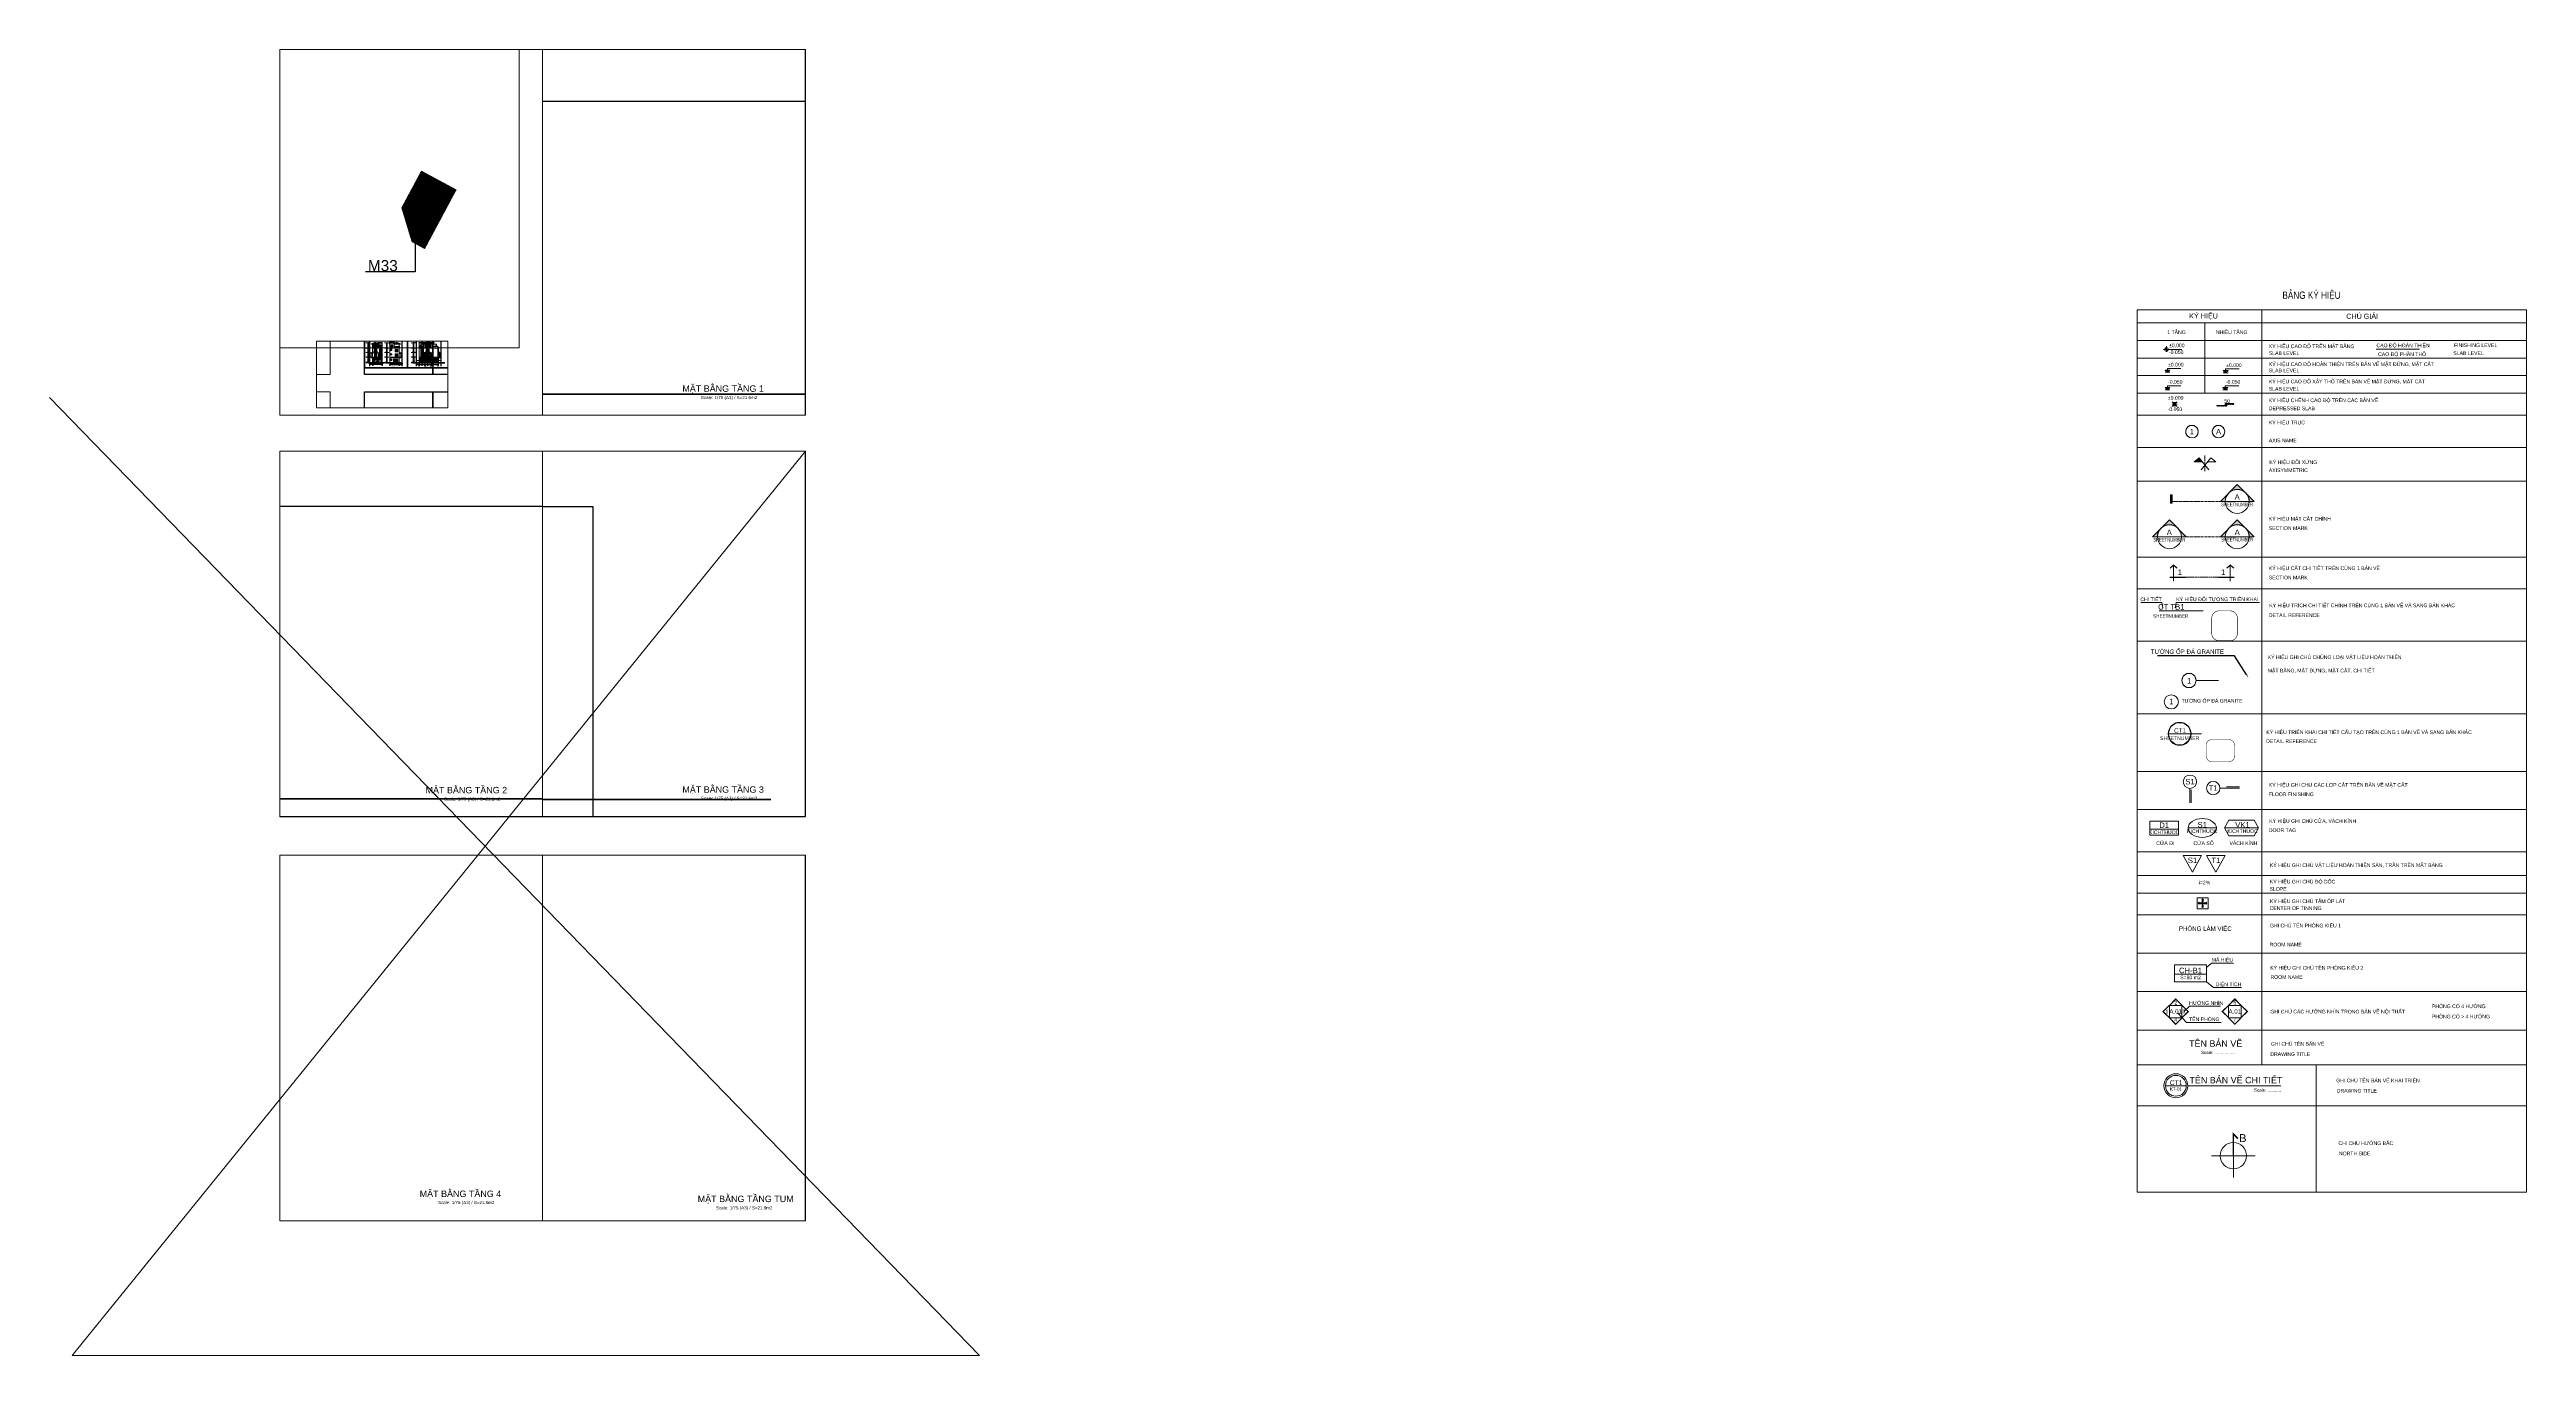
# Paper-space layout 'M33' of a CAD drawing. Header units: millimetres. Extents: x -425 to 929, y -90 to 624.
# The model-space entities are those that its viewports show. They can reach past a viewport. Long polylines and large blocks are cut down to what shows.
import ezdxf
from ezdxf import colors
from ezdxf.entities.mleader import LeaderData, LeaderLine
from ezdxf.enums import TextEntityAlignment as Align
from ezdxf.math import Vec2, Vec3
from ezdxf.xclip import XClip

# ---------------------------------------------------------------- set-up
doc = ezdxf.new("R2010")
doc.units = ezdxf.units.MM
doc.header["$MEASUREMENT"] = 0
doc.set_wipeout_variables(frame=1)
for name, pattern in [('CENTER', [3, 1.5, -0.5, 0.5, -0.5]), ('DASHED', [0.75, 0.5, -0.25]), ('HIDDEN', [0.75, 0.5, -0.25])]:
    doc.linetypes.add(name, pattern=pattern)
for name, color, linetype, lineweight in [('-CENTER', 143, 'CENTER', 13), ('-DIM', 9, 'Continuous', 13), ('-DOOR', 137, 'Continuous', 9), ('-HATCH', 8, 'Continuous', 5), ('-HIDE', 3, 'HIDDEN', 13), ('-KH', 143, 'Continuous', 13), ('-LINE1', 7, 'Continuous', 18), ('-TEXT', 7, 'Continuous', 15), ('-WALL', 4, 'Continuous', 35), ('A-DIM', 251, 'Continuous', 15), ('A-HATCH', 251, 'Continuous', 5), ('A-KY HIEU', 34, 'Continuous', 20), ('A-NET KHUAT', 250, 'HIDDEN', 9), ('A-NET THAY', 125, 'Continuous', 18), ('A-TEXT', 7, 'Continuous', 18), ('A-TUONG', 7, 'Continuous', 35)]:
    doc.layers.add(name, color=color, linetype=linetype, lineweight=lineweight)
for name, color, linetype in [('-RANH GIOI LO DAT', 12, 'Continuous'), ('1-NETMANH', 8, 'Continuous'), ('12. NET DIM', 252, 'Continuous'), ('13. NET HATCH', 251, 'Continuous')]:
    doc.layers.add(name, color=color, linetype=linetype)
doc.layers.add('A-DO DIEN TICH', color=14, linetype='Continuous', lineweight=0, plot=False)
doc.layers.add('A1- MAU 21', color=7, linetype='Continuous', lineweight=5, true_color=0x585858)
doc.layers.add('duong dong', color=6, linetype='HIDDEN', plot=False)
doc.layers.add('LUOI GIONG', color=160, linetype='Continuous', plot=False)
doc.styles.add('1', font='arial.ttf')
doc.styles.add('A1-arial', font='arial.ttf', dxfattribs={"width": 0.8})
doc.styles.add('AVANH', font='', dxfattribs={"width": 0.8})
doc.styles.get("Standard").update_dxf_attribs({"font": 'arial.ttf'})
doc.styles.add('X-5M-DH-TUM1$0$AVANTH', font='arial.ttf', dxfattribs={"width": 0.9})
doc.styles.get('AVANH').set_extended_font_data('.VnAvantH')
doc.dimstyles.new('C_100A3', dxfattribs={"dimscale": 100, "dimtxt": 2.2, "dimasz": 1.2, "dimexe": 1.2, "dimexo": 0, "dimgap": 0.75, "dimtad": 1, "dimdec": 0, "dimzin": 0, "dimdsep": 46, "dimtxsty": 'AVANH', "dimblk": 'ARCHTICK', "dimcen": 0, "dimdle": 1.2, "dimclrd": 256, "dimclre": 256, "dimclrt": 7, "dimadec": 0, "dimazin": 0, "dimtfac": 0.0001, "dimtdec": 0, "dimtix": 1, "dimtmove": 2, "dimatfit": 3, "dimfxl": 1.8, "dimtolj": 1, "dimtzin": 0, "dimarcsym": 0})
doc.dimstyles.get("Standard").update_dxf_attribs({"dimtxt": 200, "dimasz": 0.18, "dimexe": 0.18, "dimexo": 0.0625, "dimgap": 0.09, "dimtad": 0, "dimtih": 1, "dimtoh": 1, "dimdec": 4, "dimzin": 0, "dimdsep": 46, "dimtxsty": 'Standard', "dimcen": 0.09, "dimadec": 0, "dimazin": 0, "dimtfac": 1, "dimtdec": 4, "dimtofl": 0, "dimtmove": 0, "dimatfit": 3, "dimfxl": 1, "dimtolj": 1, "dimtzin": 0, "dimarcsym": 0})
pattern_1 = [(0, (153124.97, 179676.16), (75, 150), [120, -30, 120, -30]), (90, (153109.97, 179691.16), (-75, 150), [135, -165]), (45, (153094.97, 179676.16), (75, 150), [21.213203, -403.050865]), (135, (153124.97, 179676.16), (-75, 150), [21.213203, -403.050865])]
pattern_2 = [(0, (160519.71, 179676.16), (75, 150), [120, -30, 120, -30]), (90, (160504.71, 179691.16), (-75, 150), [135, -165]), (45, (160489.71, 179676.16), (75, 150), [21.213203, -403.050865]), (135, (160519.71, 179676.16), (-75, 150), [21.213203, -403.050865])]

# ---------------------------------------------------------------- blocks, each defined once
blk = doc.blocks.new('Tag - Metric')
blk.add_lwpolyline([(0, 3.4), (-1.1, 3.3), (-2.1, 2.8), (-2.7, 2.1), (-3.1, 1.4), (-3.4, 0.7), (-3.4, 0), (-3.3, -1), (-2.8, -2), (-2.1, -2.7), (-1.2, -3.2), (0, -3.4), (1.3, -3.2), (2.3, -2.6), (3, -1.8), (3.3, -0.9), (3.4, 0), (3.3, 0.8), (3.1, 1.5), (2.7, 2.2), (1.8, 2.9), (1.1, 3.3), (0, 3.4)], close=True)
blk.add_circle((0, 0), 3.44)
at = {"style": 'A1-arial', "flags": 8}
blk.add_attdef('1', text='', height=3, dxfattribs=at).set_placement((0, 0), align=Align.MIDDLE_CENTER)
blk = doc.blocks.new('chenhcot')
at = {"layer": 'A-KY HIEU'}
h = blk.add_hatch(color=256, dxfattribs=at)
h.paths.add_polyline_path([(200, 187), (0, 187), (0, 0)])
h.paths.add_polyline_path([(0, 187), (-200, 187), (0, 0)])
h = blk.add_hatch(color=256, dxfattribs=at)
h.paths.add_polyline_path([(200, -188), (0, -188), (0, 0)])
h.paths.add_polyline_path([(0, -188), (-200, -188), (0, 0)])
for p, q in [((-200, 187), (0, 0)), ((-200, -188), (0, 0)), ((-200, 0), (200, 0)), ((0, 0), (200, 187)), ((0, 0), (200, -188))]:
    blk.add_line(p, q, dxfattribs=at)
at = {"color": 6, "style": 'A1-arial'}
for tag, p in [('%%P0.000', (-565, 283)), ('-0.050', (-570, -551))]:
    blk.add_attdef(tag, p, '', height=250, dxfattribs=at)
blk = doc.blocks.new('cotxaytho')
at = {"layer": 'A-KY HIEU'}
h = blk.add_hatch(color=256, dxfattribs=at)
h.paths.add_polyline_path([(200, 188), (0, 188), (0, 0)])
h.paths.add_polyline_path([(0, 188), (-200, 188), (0, 0)])
for p, q in [((-200, 188), (0, 0)), ((-200, 188), (200, 188)), ((-200, 0), (200, 0)), ((0, 312), (0, 0)), ((0, 312), (1100, 312)), ((0, 0), (200, 188))]:
    blk.add_line(p, q, dxfattribs=at)
at = {"color": 6, "style": 'A1-arial'}
blk.add_attdef('-0.050', (35, 402), '', height=250, dxfattribs=at)
blk = doc.blocks.new('cothoanthien')
at = {"layer": 'A-KY HIEU'}
for p, q in [((-200, 188), (200, 188)), ((-200, 188), (0, 0)), ((-200, 0), (200, 0)), ((0, 312), (1100, 312)), ((0, 312), (0, 0)), ((0, 0), (200, 188))]:
    blk.add_line(p, q, dxfattribs=at)
at = {"color": 6, "style": 'A1-arial'}
blk.add_attdef('%%P0.000', (36, 390), '', height=250, dxfattribs=at)
blk = doc.blocks.new('cotMB')
h = blk.add_hatch(color=256)
h.paths.add_polyline_path([(0, 156, 0.4142136), (-156, 0), (0, 0)])
h.paths.add_polyline_path([(156, 0), (0, 0), (0, -156, 0.4142136)])
for p, q in [((-256, 0), (1244, 0)), ((0, 256), (0, -206))]:
    blk.add_line(p, q)
blk.add_circle((0, 0), 156)
at = {"color": 6, "style": 'A1-arial'}
for tag, p in [('%%P0.000', (200, 85)), ('-0.050', (200, -317))]:
    blk.add_attdef(tag, p, '', height=250, dxfattribs=at)
blk = doc.blocks.new('KH-Ten phong 2')
at = {"layer": 'A-TEXT', "color": 6, "style": 'A1-arial'}
for p in [(47, 375), (47, -125)]:
    blk.add_attdef('HOITHAO', text='', height=300, dxfattribs=at).set_placement(p, align=Align.TOP_CENTER)
blk = doc.blocks.new('KH-do doc')
at = {"layer": 'A-KY HIEU'}
blk.add_lwpolyline([(-1250, 0, 0, 100, 0), (-1000, 0, 0, 0, 0), (0, 0, 0, 0, 0)], format="xyseb", dxfattribs=at)
at = {"layer": 'A-TEXT', "color": 6, "style": 'A1-arial'}
blk.add_attdef('I=2%', (-929, 75), '', height=250, dxfattribs=at)
blk = doc.blocks.new('cot HTMC nhieutang')
at = {"layer": 'A-KY HIEU'}
for p, q in [((-200, 188), (200, 188)), ((-200, 188), (0, 0)), ((-200, 0), (200, 0)), ((0, 313), (1100, 313)), ((0, 313), (0, 0)), ((0, 0), (200, 188))]:
    blk.add_line(p, q, dxfattribs=at)
at = {"color": 6, "style": 'A1-arial'}
for p in [(36, 1880), (36, 1580), (36, 1280), (36, 980), (36, 680), (36, 380)]:
    blk.add_attdef('%%P0.000', p, '', height=250, dxfattribs=at)
blk = doc.blocks.new('cotthoMC-nhieutang')
at = {"layer": 'A-KY HIEU'}
h = blk.add_hatch(color=256, dxfattribs=at)
h.paths.add_polyline_path([(200, 188), (0, 188), (0, 0)])
h.paths.add_polyline_path([(0, 188), (-200, 188), (0, 0)])
for p, q in [((-200, 188), (0, 0)), ((-200, 188), (200, 188)), ((-200, 0), (200, 0)), ((0, 313), (0, 0)), ((0, 313), (1100, 313)), ((0, 0), (200, 188))]:
    blk.add_line(p, q, dxfattribs=at)
at = {"color": 6, "style": 'A1-arial'}
for p in [(35, 1902), (35, 1602), (35, 1302), (35, 1002), (35, 702), (35, 402)]:
    blk.add_attdef('-0.050', p, '', height=250, dxfattribs=at)
blk = doc.blocks.new('GC MBnéiThÊt')
at = {"layer": 'A-KY HIEU'}
blk.add_line((0, 0), (849, -849), dxfattribs=at)
blk.add_line((0, 0), (849, -849), dxfattribs=at)
for points in [[(0, -1697), (849, -849), (0, 0), (-849, -849)], [(-424, -424), (-424, -1273), (424, -1273), (424, -424), (-424, -424)]]:
    blk.add_lwpolyline(points, close=True, dxfattribs=at)
at = {"layer": 'A-KY HIEU', "const_width": 50}
for points in [[(230, -194), (0, 35), (-230, -194)], [(-654, -619), (-884, -849), (-654, -1078)], [(-230, -1503), (0, -1732), (230, -1503)], [(654, -1078), (884, -849), (654, -619)]]:
    blk.add_lwpolyline(points, dxfattribs=at)
at = {"color": 6, "style": 'A1-arial'}
for tag, height, p in [('1', 250, (-597, -849)), ('xxx', 300, (0, -849)), ('4', 250, (0, -1401)), ('2', 250, (0, -247)), ('3', 250, (568, -849))]:
    blk.add_attdef(tag, text='', height=height, dxfattribs=at).set_placement(p, align=Align.MIDDLE)
blk = doc.blocks.new('KH-Doixung')
at = {"layer": 'A-KY HIEU'}
blk.add_hatch(color=256, dxfattribs=at).paths.add_polyline_path([(-461, 582), (-857, 269), (-213, 269)])
blk.add_hatch(color=256, dxfattribs=at).paths.add_polyline_path([(-461, 582), (-857, 269), (-213, 269)])
for p, q in [((-461, 582), (-857, 269)), ((-461, 582), (-857, 269)), ((-857, 269), (-213, 269)), ((-857, 269), (-213, 269)), ((-461, 582), (303, -383)), ((-461, 582), (303, -383)), ((461, 582), (-303, -383)), ((461, 582), (-303, -383)), ((857, 269), (213, 269)), ((857, 269), (213, 269)), ((461, 582), (857, 269)), ((461, 582), (857, 269))]:
    blk.add_line(p, q, dxfattribs=at)
blk = doc.blocks.new('HGIO2')
at = {"linetype": 'ByBlock'}
for p, q in [((0, -828), (0, 828)), ((-828, 0), (828, 0))]:
    blk.add_line(p, q, dxfattribs=at)
at = {"linetype": 'ByBlock', "const_width": 59.4}
blk.add_lwpolyline([(0, 0), (0, 828), (174, 656)], dxfattribs=at)
at = {"linetype": 'ByBlock'}
blk.add_circle((0, 0), 503, dxfattribs=at)
at = {"color": 6, "style": 'A1-arial'}
blk.add_text('B', height=300, dxfattribs=at).set_placement((224, 521))
blk = doc.blocks.new('DIEM OP LAT DAU TIEN')
at = {"layer": 'A-KY HIEU'}
h = blk.add_hatch(color=256, dxfattribs=at)
edge = h.paths.add_edge_path()
edge.add_arc((0, 0), 0.273, 0, 360)
for p, q in [((-0.5, 0), (0.5, 0)), ((0, 0.5), (0, -0.5))]:
    blk.add_line(p, q, dxfattribs=at)
for points in [[(-0.8, 0.3), (-1.9, 0.3), (-1.9, 0.5), (-2.4, 0), (-1.9, -0.5), (-1.9, -0.3), (-0.8, -0.3)], [(0.3, 0.8), (0.3, 1.9), (0.5, 1.9), (0, 2.4), (-0.5, 1.9), (-0.3, 1.9), (-0.3, 0.8)], [(0.8, 0.3), (1.9, 0.3), (1.9, 0.5), (2.4, 0), (1.9, -0.5), (1.9, -0.3), (0.8, -0.3)], [(0.3, -0.8), (0.3, -1.9), (0.5, -1.9), (0, -2.4), (-0.5, -1.9), (-0.3, -1.9), (-0.3, -0.8)]]:
    blk.add_lwpolyline(points, close=True, dxfattribs=at)
for radius in [0.545, 0.273]:
    blk.add_circle((0, 0), radius, dxfattribs=at)
blk = doc.blocks.new('CHENH CAO DO')
at = {"layer": 'A-HATCH'}
h = blk.add_hatch(dxfattribs=at)
h.set_pattern_fill('ANSI31', color=256, scale=2.4, angle=180, style=0)
h.set_pattern_definition([(225, (-72.19446, -571.7625), (0.21213203, -0.21213203), [])])
h.paths.add_polyline_path([(1.2, 0.7), (5.6, 0.7), (5.6, 1.2), (0, 1.2), (0, 0), (-5.6, 0), (-5.6, -0.5), (1.2, -0.5)])
at = {"layer": 'A-KY HIEU'}
blk.add_lwpolyline([(-5.6, 0), (0, 0), (0, 1.2), (5.6, 1.2)], dxfattribs=at)
at = {"layer": 'A-TEXT', "style": 'A1-arial', "width": 0.8}
blk.add_attdef('50', (-0.6, 1.7), '', height=2.4, dxfattribs=at)
blk = doc.blocks.new('VATLIEU SAN')
blk.add_wipeout([(-5.9, 10.5), (5.9, 10.5), (0, 0)]).dxf.layer = 'Defpoints'
at = {"layer": 'A-KY HIEU'}
blk.add_lwpolyline([(-5.9, 10.5), (5.9, 10.5), (0, 0)], close=True, dxfattribs=at)
at = {"layer": 'A-TEXT', "color": 6, "style": 'A1-arial'}
blk.add_attdef('XXX', text='', height=3.5, dxfattribs=at).set_placement((0.1, 7.5), align=Align.MIDDLE_CENTER)
blk = doc.blocks.new('*U36')
h = blk.add_hatch(color=256)
edge = h.paths.add_edge_path()
edge.add_line((-37.1, 0), (-39.8, 0))
edge.add_line((-39.8, 0), (-30.5, 9.2))
edge.add_line((-30.5, 9.2), (-21.3, 0))
edge.add_line((-21.3, 0), (-24, 0))
edge.add_arc((-30.5, 0), 6.53, 360, 540)
h = blk.add_hatch(color=256)
edge = h.paths.add_edge_path()
edge.add_line((0, 0), (-2.7, 0))
edge.add_line((-2.7, 0), (6.5, 9.2))
edge.add_line((6.5, 9.2), (15.8, 0))
edge.add_line((15.8, 0), (13.1, 0))
edge.add_arc((6.5, 0), 6.53, 360, 540)
for p, q in [((-37.1, 0), (-24, 0)), ((0, 0), (13.1, 0))]:
    blk.add_line(p, q)
at = {"linetype": 'CENTER', "ltscale": 0.5}
blk.add_line((0, 0), (-24, 0), dxfattribs=at)
for points in [[(-37.1, 0), (-39.8, 0), (-30.5, 9.2), (-21.3, 0), (-24, 0, 1)], [(0, 0), (-2.7, 0), (6.5, 9.2), (15.8, 0), (13.1, 0, 1)]]:
    blk.add_lwpolyline(points, format="xyb", close=True)
for centre in [(-30.5, 0), (6.5, 0)]:
    blk.add_circle(centre, 6.53)
at = {"style": 'A1-arial', "flags": 8}
for tag, p in [('VIEWNUMBER-B', (-30.5, 0)), ('VIEWNUMBER', (6.5, 0))]:
    blk.add_attdef(tag, text='', height=3, dxfattribs=at).set_placement(p, align=Align.BOTTOM_CENTER)
at = {"style": 'A1-arial', "width": 0.65, "flags": 8}
for tag, p in [('SHEETNUMBER-B', (-30.5, -0.7)), ('SHEETNUMBER', (6.5, -0.6))]:
    blk.add_attdef(tag, text='', height=2, dxfattribs=at).set_placement(p, align=Align.TOP_CENTER)
blk = doc.blocks.new('*U34')
blk.add_hatch(color=256).paths.add_polyline_path([(-29.9, 3.6), (-29.1, 3.6), (-29.1, -1), (-29.9, -1)])
h = blk.add_hatch(color=256)
edge = h.paths.add_edge_path()
edge.add_line((0, 0), (-2.7, 0))
edge.add_line((-2.7, 0), (6.5, 9.2))
edge.add_line((6.5, 9.2), (15.8, 0))
edge.add_line((15.8, 0), (13.1, 0))
edge.add_arc((6.5, 0), 6.53, 360, 540)
at = {"linetype": 'CENTER', "ltscale": 0.5}
blk.add_line((0, 0), (-30.1, 0), dxfattribs=at)
blk.add_line((0, 0), (13.1, 0))
blk.add_lwpolyline([(-29.9, 3.6), (-29.1, 3.6), (-29.1, -1), (-29.9, -1)], close=True)
blk.add_lwpolyline([(0, 0), (-2.7, 0), (6.5, 9.2), (15.8, 0), (13.1, 0, 1)], format="xyb", close=True)
blk.add_circle((6.5, 0), 6.53)
at = {"style": 'A1-arial', "flags": 8}
blk.add_attdef('VIEWNUMBER', text='', height=3, dxfattribs=at).set_placement((6.5, 0), align=Align.BOTTOM_CENTER)
at = {"style": 'A1-arial', "width": 0.65, "flags": 8}
blk.add_attdef('SHEETNUMBER', text='', height=2, dxfattribs=at).set_placement((6.5, -0.6), align=Align.TOP_CENTER)
blk = doc.blocks.new('*U27')
for p, q in [((-31.6, -5.7), (-31.6, 4.5)), ((4.6, -5.7), (4.6, 4.5))]:
    blk.add_line(p, q)
at = {"const_width": 0.813}
for points in [[(-33.8, 2.6), (-31.6, 4.5), (-29.3, 2.6)], [(6.9, 2.6), (4.6, 4.5), (2.3, 2.6)], [(-23.9, -3.2), (-34.1, -3.2)], [(-3.1, -3.2), (7.1, -3.2)]]:
    blk.add_lwpolyline(points, dxfattribs=at)
at = {"linetype": 'CENTER', "ltscale": 0.5}
blk.add_lwpolyline([(-23.9, -3.2), (-3.1, -3.2)], dxfattribs=at)
at = {"style": 'A1-arial'}
for tag, p in [('1', (-27.5, 0)), ('2', (0, 0))]:
    blk.add_attdef(tag, text='', height=3.5, dxfattribs=at).set_placement(p, align=Align.MIDDLE_CENTER)
blk = doc.blocks.new('*U25')
blk.add_lwpolyline([(-19, 0), (-4.8, 0)])
blk.add_lwpolyline([(-4.8, 0, 0, 0, 0), (-1.3, -4.1, 0.96, 0, 0), (0.4, -5.9, 0, 0, 0)], format="xyseb")
blk.add_wipeout([(-19, 0), (-19.8, 2.7), (-22.1, 4.4), (-25, 4.4), (-27.3, 2.7), (-28.2, 0), (-27.3, -2.7), (-25, -4.4), (-22.1, -4.4), (-19.8, -2.7)]).dxf.layer = 'A-DIM'
blk.add_circle((-23.6, 0), 4.61)
at = {"layer": 'A-DIM'}
blk.add_lwpolyline([(-19, 0), (-19.8, 2.7), (-22.1, 4.4), (-25, 4.4), (-27.3, 2.7), (-28.2, 0), (-27.3, -2.7), (-25, -4.4), (-22.1, -4.4), (-19.8, -2.7)], close=True, dxfattribs=at)
at = {"style": 'A1-arial', "flags": 8}
blk.add_attdef('VIEW-NUMBER', text='', height=3.5, dxfattribs=at).set_placement((-23.5, -0.2), align=Align.MIDDLE_CENTER)
blk = doc.blocks.new('KH-So Caukien')
at = {"layer": 'A-KY HIEU'}
blk.add_circle((0, 0), 225, dxfattribs=at)
at = {"layer": 'A-KY HIEU', "color": 6, "style": 'A1-arial'}
blk.add_attdef('12', text='', height=250, dxfattribs=at).set_placement((0, 0), align=Align.MIDDLE_CENTER)
blk = doc.blocks.new('*U22')
blk.add_lwpolyline([(-13.3, 4.1), (-5.4, 4.1)])
blk.add_lwpolyline([(-5.4, 4.1, 0, 0, 0), (-2.9, 1.1, 0.96, 0, 0), (-1.3, -0.7, 0, 0, 0)], format="xyseb")
at = {"linetype": 'HIDDEN', "ltscale": 0.3, "const_width": 0.3}
blk.add_lwpolyline([(1.6, -14.2), (12.4, -14.2, 0.414214), (16.4, -10.2), (16.4, -3.6, 0.414214), (12.4, 0.4), (1.6, 0.4, 0.414214), (-2.4, -3.6), (-2.4, -10.2, 0.414214)], format="xyb", close=True, dxfattribs=at)
blk.add_wipeout([(-12.2, 4.1), (-13.6, 8.6), (-17.4, 11.3), (-22, 11.3), (-25.7, 8.6), (-27.2, 4.1), (-25.7, -0.3), (-22, -3), (-17.4, -3), (-13.6, -0.3)]).dxf.layer = 'A-DIM'
blk.add_line((-27.2, 4.1), (-12.2, 4.1))
blk.add_circle((-19.7, 4.1), 7.5)
at = {"layer": 'A-DIM'}
blk.add_lwpolyline([(-12.2, 4.1), (-13.6, 8.6), (-17.4, 11.3), (-22, 11.3), (-25.7, 8.6), (-27.2, 4.1), (-25.7, -0.3), (-22, -3), (-17.4, -3), (-13.6, -0.3)], close=True, dxfattribs=at)
at = {"style": 'A1-arial', "flags": 8}
for tag, height, p in [('VIEW-NUMBER', 3, (-19.4, 6.3)), ('SHEETNUMBER', 2.4, (-19.7, 1.3))]:
    blk.add_attdef(tag, text='', height=height, dxfattribs=at).set_placement(p, align=Align.MIDDLE_CENTER)
blk = doc.blocks.new('*U23')
blk.add_line((0, -4.3), (0, -13.5))
at = {"const_width": 0.75}
blk.add_lwpolyline([(0.8, -13.5), (0.8, -5)], dxfattribs=at)
blk.add_circle((0, 0), 4.25)
at = {"style": 'A1-arial'}
blk.add_attdef('FN', text='', height=3.5, dxfattribs=at).set_placement((0, 0), align=Align.MIDDLE_CENTER)
blk = doc.blocks.new('*U19')
blk.add_line((4.3, 0), (16.8, 0))
at = {"const_width": 0.75}
blk.add_lwpolyline([(16.8, 0.8), (8.3, 0.8)], dxfattribs=at)
blk.add_circle((0, 0), 4.25)
at = {"style": 'A1-arial'}
blk.add_attdef('FN', text='', height=3.5, dxfattribs=at).set_placement((0, 0), align=Align.MIDDLE_CENTER)
blk = doc.blocks.new('CUA DI A2-A3')
blk.add_line((-7.9, 0), (7.9, 0))
blk.add_lwpolyline([(-7.9, -3.4), (7.9, -3.4), (7.9, 4.3), (-7.9, 4.3)], close=True)
at = {"style": 'A1-arial'}
blk.add_attdef('KYHIEU', text='', height=3, dxfattribs=at).set_placement((0, 3.5), align=Align.TOP_CENTER)
blk.add_attdef('KICHTHUOC', text='', height=2, dxfattribs=at).set_placement((0, -3.4), align=Align.BOTTOM_CENTER)
blk = doc.blocks.new('CUASO A2-A3')
blk.add_line((-7.7, 0), (7.7, 0))
blk.add_ellipse((0, 0), major_axis=(-7.71, 0), ratio=0.666667)
at = {"style": 'A1-arial'}
blk.add_attdef('KYHIEU', text='', height=3, dxfattribs=at).set_placement((0, 3.3), align=Align.TOP_CENTER)
blk.add_attdef('KICHTHUOC', text='', height=2, dxfattribs=at).set_placement((0, -3.3), align=Align.BOTTOM_CENTER)
blk = doc.blocks.new('VACHKINH A2-A3')
blk.add_line((-9.3, 0), (9.3, 0))
blk.add_lwpolyline([(-9.3, 0), (-6.9, -4.2), (6.9, -4.2), (9.3, 0), (6.9, 4.2), (-6.9, 4.2)], close=True)
at = {"style": 'A1-arial'}
blk.add_attdef('KYHIEU', text='', height=3, dxfattribs=at).set_placement((0.5, 3.2), align=Align.TOP_CENTER)
blk.add_attdef('KICHTHUOC', text='', height=2, dxfattribs=at).set_placement((0.5, -3.3), align=Align.BOTTOM_CENTER)
blk = doc.blocks.new('ky hieu phong 2')
blk.add_line((-8.4, 0), (9.1, 0))
blk.add_lwpolyline([(-8.4, -4.3), (9.1, -4.3), (9.1, 5.1), (-8.4, 5.1)], close=True)
at = {"style": 'A1-arial'}
blk.add_attdef('KYHIEU', text='', height=3, dxfattribs=at).set_placement((0.4, 3.5), align=Align.TOP_CENTER)
blk.add_attdef('KICHTHUOC', text='', height=2, dxfattribs=at).set_placement((0.4, -3.4), align=Align.BOTTOM_CENTER)
blk = doc.blocks.new('Drawing Title - Metric')
at = {"style": 'A1-arial', "flags": 8}
blk.add_attdef('VIEWNAME', text='', height=4, dxfattribs=at).set_placement((25.6, -13), align=Align.BOTTOM_LEFT)
blk.add_attdef('VPSCALE', text='', height=2, dxfattribs=at).set_placement((54.7, -14.3), align=Align.TOP_RIGHT)
blk = doc.blocks.new('*U33')
for p, q in [((7.5, 0), (65.5, 0)), ((6.5, 0), (-6.5, 0))]:
    blk.add_line(p, q)
for radius in [7.5, 6.5]:
    blk.add_circle((0, 0), radius)
at = {"style": 'A1-arial', "flags": 8}
for tag, height, p in [('VIEWNUMBER', 3, (0.1, 1.9)), ('SHEETNUMBER', 2, (0, -2))]:
    blk.add_attdef(tag, text='', height=height, dxfattribs=at).set_placement(p, align=Align.MIDDLE_CENTER)
blk.add_attdef('VIEWNAME', text='', height=4, dxfattribs=at).set_placement((8.4, 3.5), align=Align.MIDDLE_LEFT)
blk.add_attdef('VPSCALE', text='', height=2, dxfattribs=at).set_placement((65.8, -2.6), align=Align.MIDDLE_RIGHT)
blk = doc.blocks.new('*U38')
blk.add_line((-30.1, 0), (-17.3, 0))
blk.add_lwpolyline([(-17.3, 0), (-6.1, 0)])
blk.add_lwpolyline([(-6.1, 0, 0, 0, 0), (-2.8, -4.8, 0.96, 0, 0), (-1.4, -6.9, 0, 0, 0)], format="xyseb")
at = {"linetype": 'HIDDEN', "ltscale": 0.3, "const_width": 0.3}
blk.add_lwpolyline([(2.6, -16.3), (8.6, -16.3, 0.414214), (12.6, -12.3), (12.6, -4, 0.414214), (8.6, 0), (2.6, 0, 0.414214), (-1.4, -4), (-1.4, -12.3, 0.414214)], format="xyb", close=True, dxfattribs=at)
at = {"style": 'A1-arial', "flags": 8}
for tag, height, p in [('VIEW-NUMBER', 3, (-23.5, 2.2)), ('SHEETNUMBER', 1.8, (-23.7, -2.8))]:
    blk.add_attdef(tag, text='', height=height, dxfattribs=at).set_placement(p, align=Align.MIDDLE_CENTER)
blk = doc.blocks.new('lancan')
for p, q in [((-2, 889), (-10, 884)), ((-10, 884), (-10, 882)), ((0, 884), (-10, 884)), ((-10, 882), (-2, 877)), ((0, 882), (-10, 882)), ((-4, 893), (-4, 891)), ((-4, 893), (0, 893)), ((-4, 891), (-2, 891)), ((-4, 875), (-4, 873)), ((-4, 875), (-2, 875)), ((-4, 873), (0, 873)), ((-2, 891), (-2, 889)), ((-2, 891), (0, 891)), ((-2, 889), (21, 889)), ((-2, 877), (-2, 875)), ((-2, 877), (21, 877)), ((-2, 875), (0, 875)), ((-1, 989), (6547, 989)), ((-1, 969), (6547, 969)), ((-1, 120), (6547, 120)), ((-1, 100), (6547, 100)), ((0, 893), (19, 893)), ((19, 891), (0, 891)), ((0, 882), (0, 884)), ((0, 884), (19, 884)), ((0, 882), (19, 882)), ((19, 875), (0, 875)), ((0, 120), (0, 873)), ((0, 873), (19, 873)), ((19, 893), (23, 893)), ((19, 891), (21, 891)), ((19, 884), (19, 882)), ((19, 884), (29, 884)), ((19, 882), (29, 882)), ((19, 875), (21, 875)), ((19, 873), (19, 120)), ((19, 873), (23, 873)), ((21, 889), (21, 891)), ((21, 891), (23, 891)), ((29, 884), (21, 889)), ((21, 877), (29, 882)), ((21, 875), (21, 877)), ((21, 875), (23, 875)), ((23, 891), (23, 893)), ((23, 873), (23, 875)), ((29, 882), (29, 884)), ((162, 889), (153, 884)), ((153, 884), (153, 882)), ((163, 884), (153, 884)), ((153, 882), (162, 877)), ((163, 882), (153, 882)), ((159, 893), (159, 891)), ((159, 893), (163, 893)), ((159, 891), (162, 891)), ((159, 875), (159, 873)), ((159, 875), (162, 875)), ((159, 873), (163, 873)), ((162, 891), (162, 889)), ((162, 891), (163, 891)), ((162, 889), (184, 889)), ((162, 877), (162, 875)), ((162, 877), (184, 877)), ((162, 875), (163, 875)), ((163, 893), (182, 893)), ((182, 891), (163, 891)), ((163, 882), (163, 884)), ((163, 884), (182, 884)), ((163, 882), (182, 882)), ((182, 875), (163, 875)), ((163, 120), (163, 873)), ((163, 873), (182, 873)), ((182, 893), (186, 893)), ((182, 891), (184, 891)), ((182, 884), (182, 882)), ((182, 884), (192, 884)), ((182, 882), (192, 882)), ((182, 875), (184, 875)), ((182, 873), (182, 120)), ((182, 873), (186, 873)), ((184, 889), (184, 891)), ((184, 891), (186, 891)), ((192, 884), (184, 889)), ((184, 877), (192, 882)), ((184, 875), (184, 877)), ((184, 875), (186, 875)), ((186, 891), (186, 893)), ((186, 873), (186, 875)), ((192, 882), (192, 884)), ((325, 889), (317, 884)), ((317, 884), (317, 882)), ((326, 884), (317, 884)), ((317, 882), (325, 877)), ((326, 882), (317, 882)), ((322, 893), (322, 891)), ((322, 893), (326, 893)), ((322, 891), (325, 891)), ((322, 875), (322, 873)), ((322, 875), (325, 875)), ((322, 873), (326, 873)), ((325, 891), (325, 889)), ((325, 891), (326, 891)), ((325, 889), (347, 889)), ((325, 877), (325, 875)), ((325, 877), (347, 877)), ((325, 875), (326, 875)), ((326, 893), (346, 893)), ((346, 891), (326, 891)), ((326, 882), (326, 884)), ((326, 884), (346, 884)), ((326, 882), (346, 882)), ((346, 875), (326, 875)), ((326, 120), (326, 873)), ((326, 873), (346, 873)), ((346, 893), (350, 893)), ((346, 891), (347, 891)), ((346, 884), (346, 882)), ((346, 884), (355, 884)), ((346, 882), (355, 882)), ((346, 875), (347, 875)), ((346, 873), (346, 120)), ((346, 873), (350, 873)), ((347, 889), (347, 891)), ((347, 891), (350, 891)), ((355, 884), (347, 889)), ((347, 877), (355, 882)), ((347, 875), (347, 877)), ((347, 875), (350, 875)), ((350, 891), (350, 893)), ((350, 873), (350, 875)), ((355, 882), (355, 884)), ((488, 889), (480, 884)), ((480, 884), (480, 882)), ((490, 884), (480, 884)), ((480, 882), (488, 877)), ((490, 882), (480, 882)), ((486, 893), (486, 891)), ((486, 893), (490, 893)), ((486, 891), (488, 891)), ((486, 875), (486, 873)), ((486, 875), (488, 875)), ((486, 873), (490, 873)), ((488, 891), (488, 889)), ((488, 891), (490, 891)), ((488, 889), (510, 889)), ((488, 877), (488, 875)), ((488, 877), (510, 877)), ((488, 875), (490, 875)), ((490, 893), (509, 893)), ((509, 891), (490, 891)), ((490, 882), (490, 884)), ((490, 884), (509, 884)), ((490, 882), (509, 882)), ((509, 875), (490, 875)), ((490, 120), (490, 873)), ((490, 873), (509, 873)), ((509, 893), (513, 893)), ((509, 891), (510, 891)), ((509, 884), (509, 882)), ((509, 884), (519, 884)), ((509, 882), (519, 882)), ((509, 875), (510, 875)), ((509, 873), (509, 120)), ((509, 873), (513, 873)), ((510, 889), (510, 891)), ((510, 891), (513, 891)), ((519, 884), (510, 889)), ((510, 877), (519, 882)), ((510, 875), (510, 877)), ((510, 875), (513, 875)), ((513, 891), (513, 893)), ((513, 873), (513, 875)), ((519, 882), (519, 884)), ((651, 889), (643, 884)), ((643, 884), (643, 882)), ((653, 884), (643, 884)), ((643, 882), (651, 877)), ((653, 882), (643, 882)), ((649, 893), (649, 891)), ((649, 893), (653, 893)), ((649, 891), (651, 891)), ((649, 875), (649, 873)), ((649, 875), (651, 875)), ((649, 873), (653, 873)), ((651, 891), (651, 889)), ((651, 891), (653, 891)), ((651, 889), (674, 889)), ((651, 877), (651, 875)), ((651, 877), (674, 877)), ((651, 875), (653, 875)), ((653, 893), (672, 893)), ((672, 891), (653, 891)), ((653, 882), (653, 884)), ((653, 884), (672, 884)), ((653, 882), (672, 882)), ((672, 875), (653, 875)), ((653, 120), (653, 873)), ((653, 873), (672, 873)), ((672, 893), (676, 893)), ((672, 891), (674, 891)), ((672, 884), (672, 882)), ((672, 884), (682, 884)), ((672, 882), (682, 882)), ((672, 875), (674, 875)), ((672, 873), (672, 120)), ((672, 873), (676, 873)), ((674, 889), (674, 891)), ((674, 891), (676, 891)), ((682, 884), (674, 889)), ((674, 877), (682, 882)), ((674, 875), (674, 877)), ((674, 875), (676, 875)), ((676, 891), (676, 893)), ((676, 873), (676, 875)), ((682, 882), (682, 884)), ((814, 889), (806, 884)), ((806, 884), (806, 882)), ((816, 884), (806, 884)), ((806, 882), (814, 877)), ((816, 882), (806, 882)), ((812, 893), (812, 891)), ((812, 893), (816, 893)), ((812, 891), (814, 891)), ((812, 875), (812, 873)), ((812, 875), (814, 875)), ((812, 873), (816, 873)), ((814, 891), (814, 889)), ((814, 891), (816, 891)), ((814, 889), (837, 889)), ((814, 877), (814, 875)), ((814, 877), (837, 877)), ((814, 875), (816, 875)), ((816, 893), (835, 893)), ((835, 891), (816, 891)), ((816, 882), (816, 884)), ((816, 884), (835, 884)), ((816, 882), (835, 882)), ((835, 875), (816, 875)), ((816, 120), (816, 873)), ((816, 873), (835, 873)), ((835, 893), (839, 893)), ((835, 891), (837, 891)), ((835, 884), (835, 882)), ((835, 884), (845, 884)), ((835, 882), (845, 882)), ((835, 875), (837, 875)), ((835, 873), (835, 120)), ((835, 873), (839, 873)), ((837, 889), (837, 891)), ((837, 891), (839, 891)), ((845, 884), (837, 889)), ((837, 877), (845, 882)), ((837, 875), (837, 877)), ((837, 875), (839, 875)), ((839, 891), (839, 893)), ((839, 873), (839, 875)), ((845, 882), (845, 884)), ((978, 889), (969, 884)), ((969, 884), (969, 882)), ((979, 884), (969, 884)), ((969, 882), (978, 877)), ((979, 882), (969, 882)), ((975, 893), (975, 891)), ((975, 893), (979, 893)), ((975, 891), (978, 891)), ((975, 875), (975, 873)), ((975, 875), (978, 875)), ((975, 873), (979, 873)), ((978, 891), (978, 889)), ((978, 891), (979, 891)), ((978, 889), (1000, 889)), ((978, 877), (978, 875)), ((978, 877), (1000, 877)), ((978, 875), (979, 875)), ((979, 893), (998, 893)), ((998, 891), (979, 891)), ((979, 882), (979, 884)), ((979, 884), (998, 884)), ((979, 882), (998, 882)), ((998, 875), (979, 875)), ((979, 120), (979, 873)), ((979, 873), (998, 873)), ((998, 893), (1002, 893)), ((998, 891), (1000, 891)), ((998, 884), (998, 882)), ((998, 884), (1008, 884)), ((998, 882), (1008, 882)), ((998, 875), (1000, 875)), ((998, 873), (998, 120)), ((998, 873), (1002, 873)), ((1000, 889), (1000, 891)), ((1000, 891), (1002, 891)), ((1008, 884), (1000, 889)), ((1000, 877), (1008, 882)), ((1000, 875), (1000, 877)), ((1000, 875), (1002, 875)), ((1002, 891), (1002, 893)), ((1002, 873), (1002, 875)), ((1008, 882), (1008, 884)), ((1141, 889), (1133, 884)), ((1133, 884), (1133, 882)), ((1142, 884), (1133, 884)), ((1133, 882), (1141, 877)), ((1142, 882), (1133, 882)), ((1138, 893), (1138, 891)), ((1138, 893), (1142, 893)), ((1138, 891), (1141, 891)), ((1138, 875), (1138, 873)), ((1138, 875), (1141, 875)), ((1138, 873), (1142, 873)), ((1141, 891), (1141, 889)), ((1141, 891), (1142, 891)), ((1141, 889), (1163, 889)), ((1141, 877), (1141, 875)), ((1141, 877), (1163, 877)), ((1141, 875), (1142, 875)), ((1142, 893), (1162, 893)), ((1162, 891), (1142, 891)), ((1142, 882), (1142, 884)), ((1142, 884), (1162, 884)), ((1142, 882), (1162, 882)), ((1162, 875), (1142, 875)), ((1142, 120), (1142, 873)), ((1142, 873), (1162, 873)), ((1162, 893), (1166, 893)), ((1162, 891), (1163, 891)), ((1162, 884), (1162, 882)), ((1162, 884), (1171, 884)), ((1162, 882), (1171, 882)), ((1162, 875), (1163, 875)), ((1162, 873), (1162, 120)), ((1162, 873), (1166, 873)), ((1163, 889), (1163, 891)), ((1163, 891), (1166, 891)), ((1171, 884), (1163, 889)), ((1163, 877), (1171, 882)), ((1163, 875), (1163, 877)), ((1163, 875), (1166, 875)), ((1166, 891), (1166, 893)), ((1166, 873), (1166, 875)), ((1171, 882), (1171, 884)), ((1304, 889), (1296, 884)), ((1296, 884), (1296, 882)), ((1306, 884), (1296, 884)), ((1296, 882), (1304, 877)), ((1306, 882), (1296, 882)), ((1302, 893), (1302, 891)), ((1302, 893), (1306, 893)), ((1302, 891), (1304, 891)), ((1302, 875), (1302, 873)), ((1302, 875), (1304, 875)), ((1302, 873), (1306, 873)), ((1304, 891), (1304, 889)), ((1304, 891), (1306, 891)), ((1304, 889), (1326, 889)), ((1304, 877), (1304, 875)), ((1304, 877), (1326, 877)), ((1304, 875), (1306, 875)), ((1306, 893), (1325, 893)), ((1325, 891), (1306, 891)), ((1306, 882), (1306, 884)), ((1306, 884), (1325, 884)), ((1306, 882), (1325, 882)), ((1325, 875), (1306, 875)), ((1306, 120), (1306, 873)), ((1306, 873), (1325, 873)), ((1325, 893), (1329, 893)), ((1325, 891), (1326, 891)), ((1325, 884), (1325, 882)), ((1325, 884), (1335, 884)), ((1325, 882), (1335, 882)), ((1325, 875), (1326, 875)), ((1325, 873), (1325, 120)), ((1325, 873), (1329, 873)), ((1326, 889), (1326, 891)), ((1326, 891), (1329, 891)), ((1335, 884), (1326, 889)), ((1326, 877), (1335, 882)), ((1326, 875), (1326, 877)), ((1326, 875), (1329, 875)), ((1329, 891), (1329, 893)), ((1329, 873), (1329, 875)), ((1335, 882), (1335, 884)), ((1467, 889), (1459, 884)), ((1459, 884), (1459, 882)), ((1469, 884), (1459, 884)), ((1459, 882), (1467, 877)), ((1469, 882), (1459, 882)), ((1465, 893), (1465, 891)), ((1465, 893), (1469, 893)), ((1465, 891), (1467, 891)), ((1465, 875), (1465, 873)), ((1465, 875), (1467, 875)), ((1465, 873), (1469, 873)), ((1467, 891), (1467, 889)), ((1467, 891), (1469, 891)), ((1467, 889), (1490, 889)), ((1467, 877), (1467, 875)), ((1467, 877), (1490, 877)), ((1467, 875), (1469, 875)), ((1469, 893), (1488, 893)), ((1488, 891), (1469, 891)), ((1469, 882), (1469, 884)), ((1469, 884), (1488, 884)), ((1469, 882), (1488, 882)), ((1488, 875), (1469, 875)), ((1469, 120), (1469, 873)), ((1469, 873), (1488, 873)), ((1488, 893), (1492, 893)), ((1488, 891), (1490, 891)), ((1488, 884), (1488, 882)), ((1488, 884), (1498, 884)), ((1488, 882), (1498, 882)), ((1488, 875), (1490, 875)), ((1488, 873), (1488, 120)), ((1488, 873), (1492, 873)), ((1490, 889), (1490, 891)), ((1490, 891), (1492, 891)), ((1498, 884), (1490, 889)), ((1490, 877), (1498, 882)), ((1490, 875), (1490, 877)), ((1490, 875), (1492, 875)), ((1492, 891), (1492, 893)), ((1492, 873), (1492, 875)), ((1498, 882), (1498, 884)), ((1630, 889), (1622, 884)), ((1622, 884), (1622, 882)), ((1632, 884), (1622, 884)), ((1622, 882), (1630, 877)), ((1632, 882), (1622, 882)), ((1628, 893), (1628, 891)), ((1628, 893), (1632, 893)), ((1628, 891), (1630, 891)), ((1628, 875), (1628, 873)), ((1628, 875), (1630, 875)), ((1628, 873), (1632, 873)), ((1630, 891), (1630, 889)), ((1630, 891), (1632, 891)), ((1630, 889), (1653, 889)), ((1630, 877), (1630, 875)), ((1630, 877), (1653, 877)), ((1630, 875), (1632, 875)), ((1632, 893), (1651, 893)), ((1651, 891), (1632, 891)), ((1632, 882), (1632, 884)), ((1632, 884), (1651, 884)), ((1632, 882), (1651, 882)), ((1651, 875), (1632, 875)), ((1632, 120), (1632, 873)), ((1632, 873), (1651, 873)), ((1651, 893), (1655, 893)), ((1651, 891), (1653, 891)), ((1651, 884), (1651, 882)), ((1651, 884), (1661, 884)), ((1651, 882), (1661, 882)), ((1651, 875), (1653, 875)), ((1651, 873), (1651, 120)), ((1651, 873), (1655, 873)), ((1653, 889), (1653, 891)), ((1653, 891), (1655, 891)), ((1661, 884), (1653, 889)), ((1653, 877), (1661, 882)), ((1653, 875), (1653, 877)), ((1653, 875), (1655, 875)), ((1655, 891), (1655, 893)), ((1655, 873), (1655, 875)), ((1661, 882), (1661, 884)), ((1794, 889), (1785, 884)), ((1785, 884), (1785, 882)), ((1795, 884), (1785, 884)), ((1785, 882), (1794, 877)), ((1795, 882), (1785, 882)), ((1791, 893), (1791, 891)), ((1791, 893), (1795, 893)), ((1791, 891), (1794, 891)), ((1791, 875), (1791, 873)), ((1791, 875), (1794, 875)), ((1791, 873), (1795, 873)), ((1794, 891), (1794, 889)), ((1794, 891), (1795, 891)), ((1794, 889), (1816, 889)), ((1794, 877), (1794, 875)), ((1794, 877), (1816, 877)), ((1794, 875), (1795, 875)), ((1795, 893), (1814, 893)), ((1814, 891), (1795, 891)), ((1795, 882), (1795, 884)), ((1795, 884), (1814, 884)), ((1795, 882), (1814, 882)), ((1814, 875), (1795, 875)), ((1795, 120), (1795, 873)), ((1795, 873), (1814, 873)), ((1814, 893), (1818, 893)), ((1814, 891), (1816, 891)), ((1814, 884), (1814, 882)), ((1814, 884), (1824, 884)), ((1814, 882), (1824, 882)), ((1814, 875), (1816, 875)), ((1814, 873), (1814, 120)), ((1814, 873), (1818, 873)), ((1816, 889), (1816, 891)), ((1816, 891), (1818, 891)), ((1824, 884), (1816, 889)), ((1816, 877), (1824, 882)), ((1816, 875), (1816, 877)), ((1816, 875), (1818, 875)), ((1818, 891), (1818, 893)), ((1818, 873), (1818, 875)), ((1824, 882), (1824, 884)), ((1957, 889), (1949, 884)), ((1949, 884), (1949, 882)), ((1958, 884), (1949, 884)), ((1949, 882), (1957, 877)), ((1958, 882), (1949, 882)), ((1954, 893), (1954, 891)), ((1954, 893), (1958, 893)), ((1954, 891), (1957, 891)), ((1954, 875), (1954, 873)), ((1954, 875), (1957, 875)), ((1954, 873), (1958, 873)), ((1957, 891), (1957, 889)), ((1957, 891), (1958, 891)), ((1957, 889), (1979, 889)), ((1957, 877), (1957, 875)), ((1957, 877), (1979, 877)), ((1957, 875), (1958, 875)), ((1958, 893), (1978, 893)), ((1978, 891), (1958, 891)), ((1958, 882), (1958, 884)), ((1958, 884), (1978, 884)), ((1958, 882), (1978, 882)), ((1978, 875), (1958, 875)), ((1958, 120), (1958, 873)), ((1958, 873), (1978, 873)), ((1978, 893), (1982, 893)), ((1978, 891), (1979, 891)), ((1978, 884), (1978, 882)), ((1978, 884), (1987, 884)), ((1978, 882), (1987, 882)), ((1978, 875), (1979, 875)), ((1978, 873), (1978, 120)), ((1978, 873), (1982, 873)), ((1979, 889), (1979, 891)), ((1979, 891), (1982, 891)), ((1987, 884), (1979, 889)), ((1979, 877), (1987, 882)), ((1979, 875), (1979, 877)), ((1979, 875), (1982, 875)), ((1982, 891), (1982, 893)), ((1982, 873), (1982, 875)), ((1987, 882), (1987, 884)), ((2120, 889), (2112, 884)), ((2112, 884), (2112, 882)), ((2122, 884), (2112, 884)), ((2112, 882), (2120, 877)), ((2122, 882), (2112, 882)), ((2118, 893), (2118, 891)), ((2118, 893), (2122, 893)), ((2118, 891), (2120, 891)), ((2118, 875), (2118, 873)), ((2118, 875), (2120, 875)), ((2118, 873), (2122, 873)), ((2120, 891), (2120, 889)), ((2120, 891), (2122, 891)), ((2120, 889), (2142, 889)), ((2120, 877), (2120, 875)), ((2120, 877), (2142, 877)), ((2120, 875), (2122, 875)), ((2122, 893), (2141, 893)), ((2141, 891), (2122, 891)), ((2122, 882), (2122, 884)), ((2122, 884), (2141, 884)), ((2122, 882), (2141, 882)), ((2141, 875), (2122, 875)), ((2122, 120), (2122, 873)), ((2122, 873), (2141, 873)), ((2141, 893), (2145, 893)), ((2141, 891), (2142, 891)), ((2141, 884), (2141, 882)), ((2141, 884), (2151, 884)), ((2141, 882), (2151, 882)), ((2141, 875), (2142, 875)), ((2141, 873), (2141, 120)), ((2141, 873), (2145, 873)), ((2142, 889), (2142, 891)), ((2142, 891), (2145, 891)), ((2151, 884), (2142, 889)), ((2142, 877), (2151, 882)), ((2142, 875), (2142, 877)), ((2142, 875), (2145, 875)), ((2145, 891), (2145, 893)), ((2145, 873), (2145, 875)), ((2151, 882), (2151, 884)), ((2283, 889), (2275, 884)), ((2275, 884), (2275, 882)), ((2285, 884), (2275, 884)), ((2275, 882), (2283, 877)), ((2285, 882), (2275, 882)), ((2281, 893), (2281, 891)), ((2281, 893), (2285, 893)), ((2281, 891), (2283, 891)), ((2281, 875), (2281, 873)), ((2281, 875), (2283, 875)), ((2281, 873), (2285, 873)), ((2283, 891), (2283, 889)), ((2283, 891), (2285, 891)), ((2283, 889), (2306, 889)), ((2283, 877), (2283, 875)), ((2283, 877), (2306, 877)), ((2283, 875), (2285, 875)), ((2285, 893), (2304, 893)), ((2304, 891), (2285, 891)), ((2285, 882), (2285, 884)), ((2285, 884), (2304, 884)), ((2285, 882), (2304, 882)), ((2304, 875), (2285, 875)), ((2285, 120), (2285, 873)), ((2285, 873), (2304, 873)), ((2304, 893), (2308, 893)), ((2304, 891), (2306, 891)), ((2304, 884), (2304, 882)), ((2304, 884), (2314, 884)), ((2304, 882), (2314, 882)), ((2304, 875), (2306, 875)), ((2304, 873), (2304, 120)), ((2304, 873), (2308, 873)), ((2306, 889), (2306, 891)), ((2306, 891), (2308, 891)), ((2314, 884), (2306, 889)), ((2306, 877), (2314, 882)), ((2306, 875), (2306, 877)), ((2306, 875), (2308, 875)), ((2308, 891), (2308, 893)), ((2308, 873), (2308, 875)), ((2314, 882), (2314, 884)), ((2446, 889), (2438, 884)), ((2438, 884), (2438, 882)), ((2448, 884), (2438, 884)), ((2438, 882), (2446, 877)), ((2448, 882), (2438, 882)), ((2444, 893), (2444, 891)), ((2444, 893), (2448, 893)), ((2444, 891), (2446, 891)), ((2444, 875), (2444, 873)), ((2444, 875), (2446, 875)), ((2444, 873), (2448, 873)), ((2446, 891), (2446, 889)), ((2446, 891), (2448, 891)), ((2446, 889), (2469, 889)), ((2446, 877), (2446, 875)), ((2446, 877), (2469, 877)), ((2446, 875), (2448, 875)), ((2448, 893), (2467, 893)), ((2467, 891), (2448, 891)), ((2448, 882), (2448, 884)), ((2448, 884), (2467, 884)), ((2448, 882), (2467, 882)), ((2467, 875), (2448, 875)), ((2448, 120), (2448, 873)), ((2448, 873), (2467, 873)), ((2467, 893), (2471, 893)), ((2467, 891), (2469, 891)), ((2467, 884), (2467, 882)), ((2467, 884), (2477, 884)), ((2467, 882), (2477, 882)), ((2467, 875), (2469, 875)), ((2467, 873), (2467, 120)), ((2467, 873), (2471, 873)), ((2469, 889), (2469, 891)), ((2469, 891), (2471, 891)), ((2477, 884), (2469, 889)), ((2469, 877), (2477, 882)), ((2469, 875), (2469, 877)), ((2469, 875), (2471, 875)), ((2471, 891), (2471, 893)), ((2471, 873), (2471, 875)), ((2477, 882), (2477, 884)), ((2610, 889), (2601, 884)), ((2601, 884), (2601, 882)), ((2611, 884), (2601, 884)), ((2601, 882), (2610, 877)), ((2611, 882), (2601, 882)), ((2607, 893), (2607, 891)), ((2607, 893), (2611, 893)), ((2607, 891), (2610, 891)), ((2607, 875), (2607, 873)), ((2607, 875), (2610, 875)), ((2607, 873), (2611, 873)), ((2610, 891), (2610, 889)), ((2610, 891), (2611, 891)), ((2610, 889), (2632, 889)), ((2610, 877), (2610, 875)), ((2610, 877), (2632, 877)), ((2610, 875), (2611, 875)), ((2611, 893), (2630, 893)), ((2630, 891), (2611, 891)), ((2611, 882), (2611, 884)), ((2611, 884), (2630, 884)), ((2611, 882), (2630, 882)), ((2630, 875), (2611, 875)), ((2611, 120), (2611, 873)), ((2611, 873), (2630, 873)), ((2630, 893), (2634, 893)), ((2630, 891), (2632, 891)), ((2630, 884), (2630, 882)), ((2630, 884), (2640, 884)), ((2630, 882), (2640, 882)), ((2630, 875), (2632, 875)), ((2630, 873), (2630, 120)), ((2630, 873), (2634, 873)), ((2632, 889), (2632, 891)), ((2632, 891), (2634, 891)), ((2640, 884), (2632, 889)), ((2632, 877), (2640, 882)), ((2632, 875), (2632, 877)), ((2632, 875), (2634, 875)), ((2634, 891), (2634, 893)), ((2634, 873), (2634, 875)), ((2640, 882), (2640, 884)), ((2773, 889), (2765, 884)), ((2765, 884), (2765, 882)), ((2774, 884), (2765, 884)), ((2765, 882), (2773, 877)), ((2774, 882), (2765, 882)), ((2770, 893), (2770, 891)), ((2770, 893), (2774, 893)), ((2770, 891), (2773, 891)), ((2770, 875), (2770, 873)), ((2770, 875), (2773, 875)), ((2770, 873), (2774, 873)), ((2773, 891), (2773, 889)), ((2773, 891), (2774, 891)), ((2773, 889), (2795, 889)), ((2773, 877), (2773, 875)), ((2773, 877), (2795, 877)), ((2773, 875), (2774, 875)), ((2774, 893), (2794, 893)), ((2794, 891), (2774, 891)), ((2774, 882), (2774, 884)), ((2774, 884), (2794, 884)), ((2774, 882), (2794, 882)), ((2794, 875), (2774, 875)), ((2774, 120), (2774, 873)), ((2774, 873), (2794, 873)), ((2794, 893), (2798, 893)), ((2794, 891), (2795, 891)), ((2794, 884), (2794, 882)), ((2794, 884), (2803, 884)), ((2794, 882), (2803, 882)), ((2794, 875), (2795, 875)), ((2794, 873), (2794, 120)), ((2794, 873), (2798, 873)), ((2795, 889), (2795, 891)), ((2795, 891), (2798, 891)), ((2803, 884), (2795, 889)), ((2795, 877), (2803, 882)), ((2795, 875), (2795, 877)), ((2795, 875), (2798, 875)), ((2798, 891), (2798, 893)), ((2798, 873), (2798, 875)), ((2803, 882), (2803, 884)), ((2936, 889), (2928, 884)), ((2928, 884), (2928, 882)), ((2938, 884), (2928, 884)), ((2928, 882), (2936, 877)), ((2938, 882), (2928, 882)), ((2934, 893), (2934, 891)), ((2934, 893), (2938, 893)), ((2934, 891), (2936, 891)), ((2934, 875), (2934, 873)), ((2934, 875), (2936, 875)), ((2934, 873), (2938, 873)), ((2936, 891), (2936, 889)), ((2936, 891), (2938, 891)), ((2936, 889), (2958, 889)), ((2936, 877), (2936, 875)), ((2936, 877), (2958, 877)), ((2936, 875), (2938, 875)), ((2938, 893), (2957, 893)), ((2957, 891), (2938, 891)), ((2938, 882), (2938, 884)), ((2938, 884), (2957, 884)), ((2938, 882), (2957, 882)), ((2957, 875), (2938, 875)), ((2938, 120), (2938, 873)), ((2938, 873), (2957, 873)), ((2957, 893), (2961, 893)), ((2957, 891), (2958, 891)), ((2957, 884), (2957, 882)), ((2957, 884), (2967, 884)), ((2957, 882), (2967, 882)), ((2957, 875), (2958, 875)), ((2957, 873), (2957, 120)), ((2957, 873), (2961, 873)), ((2958, 889), (2958, 891)), ((2958, 891), (2961, 891)), ((2967, 884), (2958, 889)), ((2958, 877), (2967, 882)), ((2958, 875), (2958, 877)), ((2958, 875), (2961, 875)), ((2961, 891), (2961, 893)), ((2961, 873), (2961, 875)), ((2967, 882), (2967, 884)), ((3099, 889), (3091, 884)), ((3091, 884), (3091, 882)), ((3101, 884), (3091, 884)), ((3091, 882), (3099, 877)), ((3101, 882), (3091, 882)), ((3097, 893), (3097, 891)), ((3097, 893), (3101, 893)), ((3097, 891), (3099, 891)), ((3097, 875), (3097, 873)), ((3097, 875), (3099, 875)), ((3097, 873), (3101, 873)), ((3099, 891), (3099, 889)), ((3099, 891), (3101, 891)), ((3099, 889), (3122, 889)), ((3099, 877), (3099, 875)), ((3099, 877), (3122, 877)), ((3099, 875), (3101, 875)), ((3101, 893), (3120, 893)), ((3120, 891), (3101, 891)), ((3101, 882), (3101, 884)), ((3101, 884), (3120, 884)), ((3101, 882), (3120, 882)), ((3120, 875), (3101, 875)), ((3101, 120), (3101, 873)), ((3101, 873), (3120, 873)), ((3120, 893), (3124, 893)), ((3120, 891), (3122, 891)), ((3120, 884), (3120, 882)), ((3120, 884), (3130, 884)), ((3120, 882), (3130, 882)), ((3120, 875), (3122, 875)), ((3120, 873), (3120, 120)), ((3120, 873), (3124, 873)), ((3122, 889), (3122, 891)), ((3122, 891), (3124, 891)), ((3130, 884), (3122, 889)), ((3122, 877), (3130, 882)), ((3122, 875), (3122, 877)), ((3122, 875), (3124, 875)), ((3124, 891), (3124, 893)), ((3124, 873), (3124, 875)), ((3130, 882), (3130, 884)), ((3262, 889), (3254, 884)), ((3254, 884), (3254, 882)), ((3264, 884), (3254, 884)), ((3254, 882), (3262, 877)), ((3264, 882), (3254, 882)), ((3260, 893), (3260, 891)), ((3260, 893), (3264, 893)), ((3260, 891), (3262, 891)), ((3260, 875), (3260, 873)), ((3260, 875), (3262, 875)), ((3260, 873), (3264, 873)), ((3262, 891), (3262, 889)), ((3262, 891), (3264, 891)), ((3262, 889), (3285, 889)), ((3262, 877), (3262, 875)), ((3262, 877), (3285, 877)), ((3262, 875), (3264, 875)), ((3264, 893), (3283, 893)), ((3283, 891), (3264, 891)), ((3264, 882), (3264, 884)), ((3264, 884), (3283, 884)), ((3264, 882), (3283, 882)), ((3283, 875), (3264, 875)), ((3264, 120), (3264, 873)), ((3264, 873), (3283, 873)), ((3283, 893), (3287, 893)), ((3283, 891), (3285, 891)), ((3283, 884), (3283, 882)), ((3283, 884), (3293, 884)), ((3283, 882), (3293, 882)), ((3283, 875), (3285, 875)), ((3283, 873), (3283, 120)), ((3283, 873), (3287, 873)), ((3285, 889), (3285, 891)), ((3285, 891), (3287, 891)), ((3293, 884), (3285, 889)), ((3285, 877), (3293, 882)), ((3285, 875), (3285, 877)), ((3285, 875), (3287, 875)), ((3287, 891), (3287, 893)), ((3287, 873), (3287, 875)), ((3293, 882), (3293, 884)), ((3426, 889), (3417, 884)), ((3417, 884), (3417, 882)), ((3427, 884), (3417, 884)), ((3417, 882), (3426, 877)), ((3427, 882), (3417, 882)), ((3423, 893), (3423, 891)), ((3423, 893), (3427, 893)), ((3423, 891), (3426, 891)), ((3423, 875), (3423, 873)), ((3423, 875), (3426, 875)), ((3423, 873), (3427, 873)), ((3426, 891), (3426, 889)), ((3426, 891), (3427, 891)), ((3426, 889), (3448, 889)), ((3426, 877), (3426, 875)), ((3426, 877), (3448, 877)), ((3426, 875), (3427, 875)), ((3427, 893), (3446, 893)), ((3446, 891), (3427, 891)), ((3427, 882), (3427, 884)), ((3427, 884), (3446, 884)), ((3427, 882), (3446, 882)), ((3446, 875), (3427, 875)), ((3427, 120), (3427, 873)), ((3427, 873), (3446, 873)), ((3446, 893), (3450, 893)), ((3446, 891), (3448, 891)), ((3446, 884), (3446, 882)), ((3446, 884), (3456, 884)), ((3446, 882), (3456, 882)), ((3446, 875), (3448, 875)), ((3446, 873), (3446, 120)), ((3446, 873), (3450, 873)), ((3448, 889), (3448, 891)), ((3448, 891), (3450, 891)), ((3456, 884), (3448, 889)), ((3448, 877), (3456, 882)), ((3448, 875), (3448, 877)), ((3448, 875), (3450, 875)), ((3450, 891), (3450, 893)), ((3450, 873), (3450, 875)), ((3456, 882), (3456, 884)), ((3589, 889), (3581, 884)), ((3581, 884), (3581, 882)), ((3590, 884), (3581, 884)), ((3581, 882), (3589, 877)), ((3590, 882), (3581, 882)), ((3586, 893), (3586, 891)), ((3586, 893), (3590, 893)), ((3586, 891), (3589, 891)), ((3586, 875), (3586, 873)), ((3586, 875), (3589, 875)), ((3586, 873), (3590, 873)), ((3589, 891), (3589, 889)), ((3589, 891), (3590, 891)), ((3589, 889), (3611, 889)), ((3589, 877), (3589, 875)), ((3589, 877), (3611, 877)), ((3589, 875), (3590, 875)), ((3590, 893), (3610, 893)), ((3610, 891), (3590, 891)), ((3590, 882), (3590, 884)), ((3590, 884), (3610, 884)), ((3590, 882), (3610, 882)), ((3610, 875), (3590, 875)), ((3590, 120), (3590, 873)), ((3590, 873), (3610, 873)), ((3610, 893), (3614, 893)), ((3610, 891), (3611, 891)), ((3610, 884), (3610, 882)), ((3610, 884), (3619, 884)), ((3610, 882), (3619, 882)), ((3610, 875), (3611, 875)), ((3610, 873), (3610, 120)), ((3610, 873), (3614, 873)), ((3611, 889), (3611, 891)), ((3611, 891), (3614, 891)), ((3619, 884), (3611, 889)), ((3611, 877), (3619, 882)), ((3611, 875), (3611, 877)), ((3611, 875), (3614, 875)), ((3614, 891), (3614, 893)), ((3614, 873), (3614, 875)), ((3619, 882), (3619, 884)), ((3752, 889), (3744, 884)), ((3744, 884), (3744, 882)), ((3754, 884), (3744, 884)), ((3744, 882), (3752, 877)), ((3754, 882), (3744, 882)), ((3750, 893), (3750, 891)), ((3750, 893), (3754, 893)), ((3750, 891), (3752, 891)), ((3750, 875), (3750, 873)), ((3750, 875), (3752, 875)), ((3750, 873), (3754, 873)), ((3752, 891), (3752, 889)), ((3752, 891), (3754, 891)), ((3752, 889), (3774, 889)), ((3752, 877), (3752, 875)), ((3752, 877), (3774, 877)), ((3752, 875), (3754, 875)), ((3754, 893), (3773, 893)), ((3773, 891), (3754, 891)), ((3754, 882), (3754, 884)), ((3754, 884), (3773, 884)), ((3754, 882), (3773, 882)), ((3773, 875), (3754, 875)), ((3754, 120), (3754, 873)), ((3754, 873), (3773, 873)), ((3773, 893), (3777, 893)), ((3773, 891), (3774, 891)), ((3773, 884), (3773, 882)), ((3773, 884), (3783, 884)), ((3773, 882), (3783, 882)), ((3773, 875), (3774, 875)), ((3773, 873), (3773, 120)), ((3773, 873), (3777, 873)), ((3774, 889), (3774, 891)), ((3774, 891), (3777, 891)), ((3783, 884), (3774, 889)), ((3774, 877), (3783, 882)), ((3774, 875), (3774, 877)), ((3774, 875), (3777, 875)), ((3777, 891), (3777, 893)), ((3777, 873), (3777, 875)), ((3783, 882), (3783, 884)), ((3915, 889), (3907, 884)), ((3907, 884), (3907, 882)), ((3917, 884), (3907, 884)), ((3907, 882), (3915, 877)), ((3917, 882), (3907, 882)), ((3913, 893), (3913, 891)), ((3913, 893), (3917, 893)), ((3913, 891), (3915, 891)), ((3913, 875), (3913, 873)), ((3913, 875), (3915, 875)), ((3913, 873), (3917, 873)), ((3915, 891), (3915, 889)), ((3915, 891), (3917, 891)), ((3915, 889), (3938, 889)), ((3915, 877), (3915, 875)), ((3915, 877), (3938, 877)), ((3915, 875), (3917, 875)), ((3917, 893), (3936, 893)), ((3936, 891), (3917, 891)), ((3917, 882), (3917, 884)), ((3917, 884), (3936, 884)), ((3917, 882), (3936, 882)), ((3936, 875), (3917, 875)), ((3917, 120), (3917, 873)), ((3917, 873), (3936, 873)), ((3936, 893), (3940, 893)), ((3936, 891), (3938, 891)), ((3936, 884), (3936, 882)), ((3936, 884), (3946, 884)), ((3936, 882), (3946, 882)), ((3936, 875), (3938, 875)), ((3936, 873), (3936, 120)), ((3936, 873), (3940, 873)), ((3938, 889), (3938, 891)), ((3938, 891), (3940, 891)), ((3946, 884), (3938, 889)), ((3938, 877), (3946, 882)), ((3938, 875), (3938, 877)), ((3938, 875), (3940, 875)), ((3940, 891), (3940, 893)), ((3940, 873), (3940, 875)), ((3946, 882), (3946, 884)), ((4078, 889), (4070, 884)), ((4070, 884), (4070, 882)), ((4080, 884), (4070, 884)), ((4070, 882), (4078, 877)), ((4080, 882), (4070, 882)), ((4076, 893), (4076, 891)), ((4076, 893), (4080, 893)), ((4076, 891), (4078, 891)), ((4076, 875), (4076, 873)), ((4076, 875), (4078, 875)), ((4076, 873), (4080, 873)), ((4078, 891), (4078, 889)), ((4078, 891), (4080, 891)), ((4078, 889), (4101, 889)), ((4078, 877), (4078, 875)), ((4078, 877), (4101, 877)), ((4078, 875), (4080, 875)), ((4080, 893), (4099, 893)), ((4099, 891), (4080, 891)), ((4080, 882), (4080, 884)), ((4080, 884), (4099, 884)), ((4080, 882), (4099, 882)), ((4099, 875), (4080, 875)), ((4080, 120), (4080, 873)), ((4080, 873), (4099, 873)), ((4099, 893), (4103, 893)), ((4099, 891), (4101, 891)), ((4099, 884), (4099, 882)), ((4099, 884), (4109, 884)), ((4099, 882), (4109, 882)), ((4099, 875), (4101, 875)), ((4099, 873), (4099, 120)), ((4099, 873), (4103, 873)), ((4101, 889), (4101, 891)), ((4101, 891), (4103, 891)), ((4109, 884), (4101, 889)), ((4101, 877), (4109, 882)), ((4101, 875), (4101, 877)), ((4101, 875), (4103, 875)), ((4103, 891), (4103, 893)), ((4103, 873), (4103, 875)), ((4109, 882), (4109, 884)), ((4242, 889), (4233, 884)), ((4233, 884), (4233, 882)), ((4243, 884), (4233, 884)), ((4233, 882), (4242, 877)), ((4243, 882), (4233, 882)), ((4239, 893), (4239, 891)), ((4239, 893), (4243, 893)), ((4239, 891), (4242, 891)), ((4239, 875), (4239, 873)), ((4239, 875), (4242, 875)), ((4239, 873), (4243, 873)), ((4242, 891), (4242, 889)), ((4242, 891), (4243, 891)), ((4242, 889), (4264, 889)), ((4242, 877), (4242, 875)), ((4242, 877), (4264, 877)), ((4242, 875), (4243, 875)), ((4243, 893), (4262, 893)), ((4262, 891), (4243, 891)), ((4243, 882), (4243, 884)), ((4243, 884), (4262, 884)), ((4243, 882), (4262, 882)), ((4262, 875), (4243, 875)), ((4243, 120), (4243, 873)), ((4243, 873), (4262, 873)), ((4262, 893), (4266, 893)), ((4262, 891), (4264, 891)), ((4262, 884), (4262, 882)), ((4262, 884), (4272, 884)), ((4262, 882), (4272, 882)), ((4262, 875), (4264, 875)), ((4262, 873), (4262, 120)), ((4262, 873), (4266, 873)), ((4264, 889), (4264, 891)), ((4264, 891), (4266, 891)), ((4272, 884), (4264, 889)), ((4264, 877), (4272, 882)), ((4264, 875), (4264, 877)), ((4264, 875), (4266, 875)), ((4266, 891), (4266, 893)), ((4266, 873), (4266, 875)), ((4272, 882), (4272, 884)), ((4405, 889), (4397, 884)), ((4397, 884), (4397, 882)), ((4406, 884), (4397, 884)), ((4397, 882), (4405, 877)), ((4406, 882), (4397, 882)), ((4402, 893), (4402, 891)), ((4402, 893), (4406, 893)), ((4402, 891), (4405, 891)), ((4402, 875), (4402, 873)), ((4402, 875), (4405, 875)), ((4402, 873), (4406, 873)), ((4405, 891), (4405, 889)), ((4405, 891), (4406, 891)), ((4405, 889), (4427, 889)), ((4405, 877), (4405, 875)), ((4405, 877), (4427, 877)), ((4405, 875), (4406, 875)), ((4406, 893), (4426, 893)), ((4426, 891), (4406, 891)), ((4406, 882), (4406, 884)), ((4406, 884), (4426, 884)), ((4406, 882), (4426, 882)), ((4426, 875), (4406, 875)), ((4406, 120), (4406, 873)), ((4406, 873), (4426, 873)), ((4426, 893), (4430, 893)), ((4426, 891), (4427, 891)), ((4426, 884), (4426, 882)), ((4426, 884), (4435, 884)), ((4426, 882), (4435, 882)), ((4426, 875), (4427, 875)), ((4426, 873), (4426, 120)), ((4426, 873), (4430, 873)), ((4427, 889), (4427, 891)), ((4427, 891), (4430, 891)), ((4435, 884), (4427, 889)), ((4427, 877), (4435, 882)), ((4427, 875), (4427, 877)), ((4427, 875), (4430, 875)), ((4430, 891), (4430, 893)), ((4430, 873), (4430, 875)), ((4435, 882), (4435, 884)), ((4568, 889), (4560, 884)), ((4560, 884), (4560, 882)), ((4570, 884), (4560, 884)), ((4560, 882), (4568, 877)), ((4570, 882), (4560, 882)), ((4566, 893), (4566, 891)), ((4566, 893), (4570, 893)), ((4566, 891), (4568, 891)), ((4566, 875), (4566, 873)), ((4566, 875), (4568, 875)), ((4566, 873), (4570, 873)), ((4568, 891), (4568, 889)), ((4568, 891), (4570, 891)), ((4568, 889), (4590, 889)), ((4568, 877), (4568, 875)), ((4568, 877), (4590, 877)), ((4568, 875), (4570, 875)), ((4570, 893), (4589, 893)), ((4589, 891), (4570, 891)), ((4570, 882), (4570, 884)), ((4570, 884), (4589, 884)), ((4570, 882), (4589, 882)), ((4589, 875), (4570, 875)), ((4570, 120), (4570, 873)), ((4570, 873), (4589, 873)), ((4589, 893), (4593, 893)), ((4589, 891), (4590, 891)), ((4589, 884), (4589, 882)), ((4589, 884), (4599, 884)), ((4589, 882), (4599, 882)), ((4589, 875), (4590, 875)), ((4589, 873), (4589, 120)), ((4589, 873), (4593, 873)), ((4590, 889), (4590, 891)), ((4590, 891), (4593, 891)), ((4599, 884), (4590, 889)), ((4590, 877), (4599, 882)), ((4590, 875), (4590, 877)), ((4590, 875), (4593, 875)), ((4593, 891), (4593, 893)), ((4593, 873), (4593, 875)), ((4599, 882), (4599, 884)), ((4731, 889), (4723, 884)), ((4723, 884), (4723, 882)), ((4733, 884), (4723, 884)), ((4723, 882), (4731, 877)), ((4733, 882), (4723, 882)), ((4729, 893), (4729, 891)), ((4729, 893), (4733, 893)), ((4729, 891), (4731, 891)), ((4729, 875), (4729, 873)), ((4729, 875), (4731, 875)), ((4729, 873), (4733, 873)), ((4731, 891), (4731, 889)), ((4731, 891), (4733, 891)), ((4731, 889), (4754, 889)), ((4731, 877), (4731, 875)), ((4731, 877), (4754, 877)), ((4731, 875), (4733, 875)), ((4733, 893), (4752, 893)), ((4752, 891), (4733, 891)), ((4733, 882), (4733, 884)), ((4733, 884), (4752, 884)), ((4733, 882), (4752, 882)), ((4752, 875), (4733, 875)), ((4733, 120), (4733, 873)), ((4733, 873), (4752, 873)), ((4752, 893), (4756, 893)), ((4752, 891), (4754, 891)), ((4752, 884), (4752, 882)), ((4752, 884), (4762, 884)), ((4752, 882), (4762, 882)), ((4752, 875), (4754, 875)), ((4752, 873), (4752, 120)), ((4752, 873), (4756, 873)), ((4754, 889), (4754, 891)), ((4754, 891), (4756, 891)), ((4762, 884), (4754, 889)), ((4754, 877), (4762, 882)), ((4754, 875), (4754, 877)), ((4754, 875), (4756, 875)), ((4756, 891), (4756, 893)), ((4756, 873), (4756, 875)), ((4762, 882), (4762, 884)), ((4894, 889), (4886, 884)), ((4886, 884), (4886, 882)), ((4896, 884), (4886, 884)), ((4886, 882), (4894, 877)), ((4896, 882), (4886, 882)), ((4892, 893), (4892, 891)), ((4892, 893), (4896, 893)), ((4892, 891), (4894, 891)), ((4892, 875), (4892, 873)), ((4892, 875), (4894, 875)), ((4892, 873), (4896, 873)), ((4894, 891), (4894, 889)), ((4894, 891), (4896, 891)), ((4894, 889), (4917, 889)), ((4894, 877), (4894, 875)), ((4894, 877), (4917, 877)), ((4894, 875), (4896, 875)), ((4896, 893), (4915, 893)), ((4915, 891), (4896, 891)), ((4896, 882), (4896, 884)), ((4896, 884), (4915, 884)), ((4896, 882), (4915, 882)), ((4915, 875), (4896, 875)), ((4896, 120), (4896, 873)), ((4896, 873), (4915, 873)), ((4915, 893), (4919, 893)), ((4915, 891), (4917, 891)), ((4915, 884), (4915, 882)), ((4915, 884), (4925, 884)), ((4915, 882), (4925, 882)), ((4915, 875), (4917, 875)), ((4915, 873), (4915, 120)), ((4915, 873), (4919, 873)), ((4917, 889), (4917, 891)), ((4917, 891), (4919, 891)), ((4925, 884), (4917, 889)), ((4917, 877), (4925, 882)), ((4917, 875), (4917, 877)), ((4917, 875), (4919, 875)), ((4919, 891), (4919, 893)), ((4919, 873), (4919, 875)), ((4925, 882), (4925, 884)), ((5058, 889), (5049, 884)), ((5049, 884), (5049, 882)), ((5059, 884), (5049, 884)), ((5049, 882), (5058, 877)), ((5059, 882), (5049, 882)), ((5055, 893), (5055, 891)), ((5055, 893), (5059, 893)), ((5055, 891), (5058, 891)), ((5055, 875), (5055, 873)), ((5055, 875), (5058, 875)), ((5055, 873), (5059, 873)), ((5058, 891), (5058, 889)), ((5058, 891), (5059, 891)), ((5058, 889), (5080, 889)), ((5058, 877), (5058, 875)), ((5058, 877), (5080, 877)), ((5058, 875), (5059, 875)), ((5059, 893), (5078, 893)), ((5078, 891), (5059, 891)), ((5059, 882), (5059, 884)), ((5059, 884), (5078, 884)), ((5059, 882), (5078, 882)), ((5078, 875), (5059, 875)), ((5059, 120), (5059, 873)), ((5059, 873), (5078, 873)), ((5078, 893), (5082, 893)), ((5078, 891), (5080, 891)), ((5078, 884), (5078, 882)), ((5078, 884), (5088, 884)), ((5078, 882), (5088, 882)), ((5078, 875), (5080, 875)), ((5078, 873), (5078, 120)), ((5078, 873), (5082, 873)), ((5080, 889), (5080, 891)), ((5080, 891), (5082, 891)), ((5088, 884), (5080, 889)), ((5080, 877), (5088, 882)), ((5080, 875), (5080, 877)), ((5080, 875), (5082, 875)), ((5082, 891), (5082, 893)), ((5082, 873), (5082, 875)), ((5088, 882), (5088, 884)), ((5221, 889), (5213, 884)), ((5213, 884), (5213, 882)), ((5222, 884), (5213, 884)), ((5213, 882), (5221, 877)), ((5222, 882), (5213, 882)), ((5218, 893), (5218, 891)), ((5218, 893), (5222, 893)), ((5218, 891), (5221, 891)), ((5218, 875), (5218, 873)), ((5218, 875), (5221, 875)), ((5218, 873), (5222, 873)), ((5221, 891), (5221, 889)), ((5221, 891), (5222, 891)), ((5221, 889), (5243, 889)), ((5221, 877), (5221, 875)), ((5221, 877), (5243, 877)), ((5221, 875), (5222, 875)), ((5222, 893), (5242, 893)), ((5242, 891), (5222, 891)), ((5222, 882), (5222, 884)), ((5222, 884), (5242, 884)), ((5222, 882), (5242, 882)), ((5242, 875), (5222, 875)), ((5222, 120), (5222, 873)), ((5222, 873), (5242, 873)), ((5242, 893), (5246, 893)), ((5242, 891), (5243, 891)), ((5242, 884), (5242, 882)), ((5242, 884), (5251, 884)), ((5242, 882), (5251, 882)), ((5242, 875), (5243, 875)), ((5242, 873), (5242, 120)), ((5242, 873), (5246, 873)), ((5243, 889), (5243, 891)), ((5243, 891), (5246, 891)), ((5251, 884), (5243, 889)), ((5243, 877), (5251, 882)), ((5243, 875), (5243, 877)), ((5243, 875), (5246, 875)), ((5246, 891), (5246, 893)), ((5246, 873), (5246, 875)), ((5251, 882), (5251, 884)), ((5384, 889), (5376, 884)), ((5376, 884), (5376, 882)), ((5386, 884), (5376, 884)), ((5376, 882), (5384, 877)), ((5386, 882), (5376, 882)), ((5382, 893), (5382, 891)), ((5382, 893), (5386, 893)), ((5382, 891), (5384, 891)), ((5382, 875), (5382, 873)), ((5382, 875), (5384, 875)), ((5382, 873), (5386, 873)), ((5384, 891), (5384, 889)), ((5384, 891), (5386, 891)), ((5384, 889), (5406, 889)), ((5384, 877), (5384, 875)), ((5384, 877), (5406, 877)), ((5384, 875), (5386, 875)), ((5386, 893), (5405, 893)), ((5405, 891), (5386, 891)), ((5386, 882), (5386, 884)), ((5386, 884), (5405, 884)), ((5386, 882), (5405, 882)), ((5405, 875), (5386, 875)), ((5386, 120), (5386, 873)), ((5386, 873), (5405, 873)), ((5405, 893), (5409, 893)), ((5405, 891), (5406, 891)), ((5405, 884), (5405, 882)), ((5405, 884), (5415, 884)), ((5405, 882), (5415, 882)), ((5405, 875), (5406, 875)), ((5405, 873), (5405, 120)), ((5405, 873), (5409, 873)), ((5406, 889), (5406, 891)), ((5406, 891), (5409, 891)), ((5415, 884), (5406, 889)), ((5406, 877), (5415, 882)), ((5406, 875), (5406, 877)), ((5406, 875), (5409, 875)), ((5409, 891), (5409, 893)), ((5409, 873), (5409, 875)), ((5415, 882), (5415, 884)), ((5547, 889), (5539, 884)), ((5539, 884), (5539, 882)), ((5549, 884), (5539, 884)), ((5539, 882), (5547, 877)), ((5549, 882), (5539, 882)), ((5545, 893), (5545, 891)), ((5545, 893), (5549, 893)), ((5545, 891), (5547, 891)), ((5545, 875), (5545, 873)), ((5545, 875), (5547, 875)), ((5545, 873), (5549, 873)), ((5547, 891), (5547, 889)), ((5547, 891), (5549, 891)), ((5547, 889), (5570, 889)), ((5547, 877), (5547, 875)), ((5547, 877), (5570, 877)), ((5547, 875), (5549, 875)), ((5549, 893), (5568, 893)), ((5568, 891), (5549, 891)), ((5549, 882), (5549, 884)), ((5549, 884), (5568, 884)), ((5549, 882), (5568, 882)), ((5568, 875), (5549, 875)), ((5549, 120), (5549, 873)), ((5549, 873), (5568, 873)), ((5568, 893), (5572, 893)), ((5568, 891), (5570, 891)), ((5568, 884), (5568, 882)), ((5568, 884), (5578, 884)), ((5568, 882), (5578, 882)), ((5568, 875), (5570, 875)), ((5568, 873), (5568, 120)), ((5568, 873), (5572, 873)), ((5570, 889), (5570, 891)), ((5570, 891), (5572, 891)), ((5578, 884), (5570, 889)), ((5570, 877), (5578, 882)), ((5570, 875), (5570, 877)), ((5570, 875), (5572, 875)), ((5572, 891), (5572, 893)), ((5572, 873), (5572, 875)), ((5578, 882), (5578, 884)), ((5710, 889), (5702, 884)), ((5702, 884), (5702, 882)), ((5712, 884), (5702, 884)), ((5702, 882), (5710, 877)), ((5712, 882), (5702, 882)), ((5708, 893), (5708, 891)), ((5708, 893), (5712, 893)), ((5708, 891), (5710, 891)), ((5708, 875), (5708, 873)), ((5708, 875), (5710, 875)), ((5708, 873), (5712, 873)), ((5710, 891), (5710, 889)), ((5710, 891), (5712, 891)), ((5710, 889), (5733, 889)), ((5710, 877), (5710, 875)), ((5710, 877), (5733, 877)), ((5710, 875), (5712, 875)), ((5712, 893), (5731, 893)), ((5731, 891), (5712, 891)), ((5712, 882), (5712, 884)), ((5712, 884), (5731, 884)), ((5712, 882), (5731, 882)), ((5731, 875), (5712, 875)), ((5712, 120), (5712, 873)), ((5712, 873), (5731, 873)), ((5731, 893), (5735, 893)), ((5731, 891), (5733, 891)), ((5731, 884), (5731, 882)), ((5731, 884), (5741, 884)), ((5731, 882), (5741, 882)), ((5731, 875), (5733, 875)), ((5731, 873), (5731, 120)), ((5731, 873), (5735, 873)), ((5733, 889), (5733, 891)), ((5733, 891), (5735, 891)), ((5741, 884), (5733, 889)), ((5733, 877), (5741, 882)), ((5733, 875), (5733, 877)), ((5733, 875), (5735, 875)), ((5735, 891), (5735, 893)), ((5735, 873), (5735, 875)), ((5741, 882), (5741, 884)), ((5874, 889), (5865, 884)), ((5865, 884), (5865, 882)), ((5875, 884), (5865, 884)), ((5865, 882), (5874, 877)), ((5875, 882), (5865, 882)), ((5871, 893), (5871, 891)), ((5871, 893), (5875, 893)), ((5871, 891), (5874, 891)), ((5871, 875), (5871, 873)), ((5871, 875), (5874, 875)), ((5871, 873), (5875, 873)), ((5874, 891), (5874, 889)), ((5874, 891), (5875, 891)), ((5874, 889), (5896, 889)), ((5874, 877), (5874, 875)), ((5874, 877), (5896, 877)), ((5874, 875), (5875, 875)), ((5875, 893), (5894, 893)), ((5894, 891), (5875, 891)), ((5875, 882), (5875, 884)), ((5875, 884), (5894, 884)), ((5875, 882), (5894, 882)), ((5894, 875), (5875, 875)), ((5875, 120), (5875, 873)), ((5875, 873), (5894, 873)), ((5894, 893), (5898, 893)), ((5894, 891), (5896, 891)), ((5894, 884), (5894, 882)), ((5894, 884), (5904, 884)), ((5894, 882), (5904, 882)), ((5894, 875), (5896, 875)), ((5894, 873), (5894, 120)), ((5894, 873), (5898, 873)), ((5896, 889), (5896, 891)), ((5896, 891), (5898, 891)), ((5904, 884), (5896, 889)), ((5896, 877), (5904, 882)), ((5896, 875), (5896, 877)), ((5896, 875), (5898, 875)), ((5898, 891), (5898, 893)), ((5898, 873), (5898, 875)), ((5904, 882), (5904, 884)), ((6037, 889), (6029, 884)), ((6029, 884), (6029, 882)), ((6038, 884), (6029, 884)), ((6029, 882), (6037, 877)), ((6038, 882), (6029, 882)), ((6034, 893), (6034, 891)), ((6034, 893), (6038, 893)), ((6034, 891), (6037, 891)), ((6034, 875), (6034, 873)), ((6034, 875), (6037, 875)), ((6034, 873), (6038, 873)), ((6037, 891), (6037, 889)), ((6037, 891), (6038, 891)), ((6037, 889), (6059, 889)), ((6037, 877), (6037, 875)), ((6037, 877), (6059, 877)), ((6037, 875), (6038, 875)), ((6038, 893), (6058, 893)), ((6058, 891), (6038, 891)), ((6038, 882), (6038, 884)), ((6038, 884), (6058, 884)), ((6038, 882), (6058, 882)), ((6058, 875), (6038, 875)), ((6038, 120), (6038, 873)), ((6038, 873), (6058, 873)), ((6058, 893), (6062, 893)), ((6058, 891), (6059, 891)), ((6058, 884), (6058, 882)), ((6058, 884), (6067, 884)), ((6058, 882), (6067, 882)), ((6058, 875), (6059, 875)), ((6058, 873), (6058, 120)), ((6058, 873), (6062, 873)), ((6059, 889), (6059, 891)), ((6059, 891), (6062, 891)), ((6067, 884), (6059, 889)), ((6059, 877), (6067, 882)), ((6059, 875), (6059, 877)), ((6059, 875), (6062, 875)), ((6062, 891), (6062, 893)), ((6062, 873), (6062, 875)), ((6067, 882), (6067, 884)), ((6200, 889), (6192, 884)), ((6192, 884), (6192, 882)), ((6202, 884), (6192, 884)), ((6192, 882), (6200, 877)), ((6202, 882), (6192, 882)), ((6198, 893), (6198, 891)), ((6198, 893), (6202, 893)), ((6198, 891), (6200, 891)), ((6198, 875), (6198, 873)), ((6198, 875), (6200, 875)), ((6198, 873), (6202, 873)), ((6200, 891), (6200, 889)), ((6200, 891), (6202, 891)), ((6200, 889), (6222, 889)), ((6200, 877), (6200, 875)), ((6200, 877), (6222, 877)), ((6200, 875), (6202, 875)), ((6202, 893), (6221, 893)), ((6221, 891), (6202, 891)), ((6202, 882), (6202, 884)), ((6202, 884), (6221, 884)), ((6202, 882), (6221, 882)), ((6221, 875), (6202, 875)), ((6202, 120), (6202, 873)), ((6202, 873), (6221, 873)), ((6221, 893), (6225, 893)), ((6221, 891), (6222, 891)), ((6221, 884), (6221, 882)), ((6221, 884), (6231, 884)), ((6221, 882), (6231, 882)), ((6221, 875), (6222, 875)), ((6221, 873), (6221, 120)), ((6221, 873), (6225, 873)), ((6222, 889), (6222, 891)), ((6222, 891), (6225, 891)), ((6231, 884), (6222, 889)), ((6222, 877), (6231, 882)), ((6222, 875), (6222, 877)), ((6222, 875), (6225, 875)), ((6225, 891), (6225, 893)), ((6225, 873), (6225, 875)), ((6231, 882), (6231, 884)), ((6363, 889), (6355, 884)), ((6355, 884), (6355, 882)), ((6365, 884), (6355, 884)), ((6355, 882), (6363, 877)), ((6365, 882), (6355, 882)), ((6361, 893), (6361, 891)), ((6361, 893), (6365, 893)), ((6361, 891), (6363, 891)), ((6361, 875), (6361, 873)), ((6361, 875), (6363, 875)), ((6361, 873), (6365, 873)), ((6363, 891), (6363, 889)), ((6363, 891), (6365, 891)), ((6363, 889), (6386, 889)), ((6363, 877), (6363, 875)), ((6363, 877), (6386, 877)), ((6363, 875), (6365, 875)), ((6365, 893), (6384, 893)), ((6384, 891), (6365, 891)), ((6365, 882), (6365, 884)), ((6365, 884), (6384, 884)), ((6365, 882), (6384, 882)), ((6384, 875), (6365, 875)), ((6365, 120), (6365, 873)), ((6365, 873), (6384, 873)), ((6384, 893), (6388, 893)), ((6384, 891), (6386, 891)), ((6384, 884), (6384, 882)), ((6384, 884), (6394, 884)), ((6384, 882), (6394, 882)), ((6384, 875), (6386, 875)), ((6384, 873), (6384, 120)), ((6384, 873), (6388, 873)), ((6386, 889), (6386, 891)), ((6386, 891), (6388, 891)), ((6394, 884), (6386, 889)), ((6386, 877), (6394, 882)), ((6386, 875), (6386, 877)), ((6386, 875), (6388, 875)), ((6388, 891), (6388, 893)), ((6388, 873), (6388, 875)), ((6394, 882), (6394, 884)), ((6526, 889), (6518, 884)), ((6518, 884), (6518, 882)), ((6528, 884), (6518, 884)), ((6518, 882), (6526, 877)), ((6528, 882), (6518, 882)), ((6524, 893), (6524, 891)), ((6524, 893), (6528, 893)), ((6524, 891), (6526, 891)), ((6524, 875), (6524, 873)), ((6524, 875), (6526, 875)), ((6524, 873), (6528, 873)), ((6526, 891), (6526, 889)), ((6526, 891), (6528, 891)), ((6526, 889), (6549, 889)), ((6526, 877), (6526, 875)), ((6526, 877), (6549, 877)), ((6526, 875), (6528, 875)), ((6528, 893), (6547, 893)), ((6547, 891), (6528, 891)), ((6528, 882), (6528, 884)), ((6528, 884), (6547, 884)), ((6528, 882), (6547, 882)), ((6547, 875), (6528, 875)), ((6528, 120), (6528, 873)), ((6528, 873), (6547, 873)), ((6547, 893), (6551, 893)), ((6547, 891), (6549, 891)), ((6547, 884), (6547, 882)), ((6547, 884), (6557, 884)), ((6547, 882), (6557, 882)), ((6547, 875), (6549, 875)), ((6547, 873), (6547, 120)), ((6547, 873), (6551, 873)), ((6549, 889), (6549, 891)), ((6549, 891), (6551, 891)), ((6557, 884), (6549, 889)), ((6549, 877), (6557, 882)), ((6549, 875), (6549, 877)), ((6549, 875), (6551, 875)), ((6551, 891), (6551, 893)), ((6551, 873), (6551, 875)), ((6557, 882), (6557, 884)), ((-1, 0), (6547, 0))]:
    blk.add_line(p, q)
for points in [[(19, 100), (0, 100), (0, 0), (19, 0)], [(672, 100), (653, 100), (653, 0), (672, 0)], [(1325, 100), (1306, 100), (1306, 0), (1325, 0)], [(1978, 100), (1958, 100), (1958, 0), (1978, 0)], [(2630, 100), (2611, 100), (2611, 0), (2630, 0)], [(3283, 100), (3264, 100), (3264, 0), (3283, 0)], [(3936, 100), (3917, 100), (3917, 0), (3936, 0)], [(4589, 100), (4570, 100), (4570, 0), (4589, 0)], [(5242, 100), (5222, 100), (5222, 0), (5242, 0)], [(5894, 100), (5875, 100), (5875, 0), (5894, 0)], [(6547, 100), (6528, 100), (6528, 0), (6547, 0)]]:
    blk.add_lwpolyline(points, close=True)
for centre, radius, start, end in [((91, 880), 89.2, 8.53041, 171.46959), ((91, 880), 73.2, 10.41372, 169.58628), ((254, 880), 89.2, 8.53041, 171.46959), ((254, 880), 73.2, 10.41372, 169.58628), ((418, 880), 89.2, 8.53041, 171.46959), ((418, 880), 73.2, 10.41372, 169.58628), ((581, 880), 89.2, 8.53041, 171.46959), ((581, 880), 73.2, 10.41372, 169.58628), ((744, 880), 89.2, 8.53041, 171.46959), ((744, 880), 73.2, 10.41372, 169.58628), ((907, 880), 89.2, 8.53041, 171.46959), ((907, 880), 73.2, 10.41372, 169.58628), ((1070, 880), 89.2, 8.53041, 171.46959), ((1070, 880), 73.2, 10.41372, 169.58628), ((1234, 880), 89.2, 8.53041, 171.46959), ((1234, 880), 73.2, 10.41372, 169.58628), ((1397, 880), 89.2, 8.53041, 171.46959), ((1397, 880), 73.2, 10.41372, 169.58628), ((1560, 880), 89.2, 8.53041, 171.46959), ((1560, 880), 73.2, 10.41372, 169.58628), ((1723, 880), 89.2, 8.53041, 171.46959), ((1723, 880), 73.2, 10.41372, 169.58628), ((1886, 880), 89.2, 8.53041, 171.46959), ((1886, 880), 73.2, 10.41372, 169.58628), ((2050, 880), 89.2, 8.53041, 171.46959), ((2050, 880), 73.2, 10.41372, 169.58628), ((2213, 880), 89.2, 8.53041, 171.46959), ((2213, 880), 73.2, 10.41372, 169.58628), ((2376, 880), 89.2, 8.53041, 171.46959), ((2376, 880), 73.2, 10.41372, 169.58628), ((2539, 880), 89.2, 8.53041, 171.46959), ((2539, 880), 73.2, 10.41372, 169.58628), ((2702, 880), 89.2, 8.53041, 171.46959), ((2702, 880), 73.2, 10.41372, 169.58628), ((2866, 880), 89.2, 8.53041, 171.46959), ((2866, 880), 73.2, 10.41372, 169.58628), ((3029, 880), 89.2, 8.53041, 171.46959), ((3029, 880), 73.2, 10.41372, 169.58628), ((3192, 880), 89.2, 8.53041, 171.46959), ((3192, 880), 73.2, 10.41372, 169.58628), ((3355, 880), 89.2, 8.53041, 171.46959), ((3355, 880), 73.2, 10.41372, 169.58628), ((3518, 880), 89.2, 8.53041, 171.46959), ((3518, 880), 73.2, 10.41372, 169.58628), ((3682, 880), 89.2, 8.53041, 171.46959), ((3682, 880), 73.2, 10.41372, 169.58628), ((3845, 880), 89.2, 8.53041, 171.46959), ((3845, 880), 73.2, 10.41372, 169.58628), ((4008, 880), 89.2, 8.53041, 171.46959), ((4008, 880), 73.2, 10.41372, 169.58628), ((4171, 880), 89.2, 8.53041, 171.46959), ((4171, 880), 73.2, 10.41372, 169.58628), ((4334, 880), 89.2, 8.53041, 171.46959), ((4334, 880), 73.2, 10.41372, 169.58628), ((4498, 880), 89.2, 8.53041, 171.46959), ((4498, 880), 73.2, 10.41372, 169.58628), ((4661, 880), 89.2, 8.53041, 171.46959), ((4661, 880), 73.2, 10.41372, 169.58628), ((4824, 880), 89.2, 8.53041, 171.46959), ((4824, 880), 73.2, 10.41372, 169.58628), ((4987, 880), 89.2, 8.53041, 171.46959), ((4987, 880), 73.2, 10.41372, 169.58628), ((5150, 880), 89.2, 8.53041, 171.46959), ((5150, 880), 73.2, 10.41372, 169.58628), ((5314, 880), 89.2, 8.53041, 171.46959), ((5314, 880), 73.2, 10.41372, 169.58628), ((5477, 880), 89.2, 8.53041, 171.46959), ((5477, 880), 73.2, 10.41372, 169.58628), ((5640, 880), 89.2, 8.53041, 171.46959), ((5640, 880), 73.2, 10.41372, 169.58628), ((5803, 880), 89.2, 8.53041, 171.46959), ((5803, 880), 73.2, 10.41372, 169.58628), ((5966, 880), 89.2, 8.53041, 171.46959), ((5966, 880), 73.2, 10.41372, 169.58628), ((6130, 880), 89.2, 8.53041, 171.46959), ((6130, 880), 73.2, 10.41372, 169.58628), ((6293, 880), 89.2, 8.53041, 171.46959), ((6293, 880), 73.2, 10.41372, 169.58628), ((6456, 880), 89.2, 8.53041, 171.46959), ((6456, 880), 73.2, 10.41372, 169.58628)]:
    blk.add_arc(centre, radius, start, end)
blk = doc.blocks.new('_ArchTick')
at = {"color": 0, "linetype": 'ByBlock', "const_width": 0.15}
blk.add_lwpolyline([(-0.5, -0.5), (0.5, 0.5)], dxfattribs=at)
blk = doc.blocks.new('*D1665')
at = {"layer": '-DIM', "lineweight": -2, "transparency": 16777216}
for p, q in [((441612, -192090), (448852, -192090)), ((441732, -191671), (441732, -192210)), ((448732, -191671), (448732, -192210))]:
    blk.add_line(p, q, dxfattribs=at)
at = {"layer": 'Defpoints', "color": 0, "transparency": 16777216}
for p in [(441732, -191671), (448732, -191671), (448732, -192090)]:
    blk.add_point(p, dxfattribs=at)
at = {"layer": '-DIM', "lineweight": -2, "transparency": 16777216, "xscale": 119.9999999999999, "yscale": 119.9999999999999, "zscale": 119.9999999999999, "rotation": 180}
blk.add_blockref('_ArchTick', (441732, -192090), dxfattribs=at)
at = {"layer": '-DIM', "lineweight": -2, "transparency": 16777216, "xscale": 119.9999999999999, "yscale": 119.9999999999999, "zscale": 119.9999999999999}
blk.add_blockref('_ArchTick', (448732, -192090), dxfattribs=at)
at = {"layer": '-DIM', "color": 7, "transparency": 16777216, "insert": (445232, -191912), "char_height": 200, "attachment_point": 5, "style": 'AVANH'}
blk.add_mtext('\\A1;7000', dxfattribs=at)
blk = doc.blocks.new('*D1666')
at = {"layer": '-DIM', "lineweight": -2, "transparency": 16777216}
for p, q in [((439612, -192090), (441852, -192090)), ((439732, -191671), (439732, -192210)), ((441732, -191671), (441732, -192210))]:
    blk.add_line(p, q, dxfattribs=at)
at = {"layer": 'Defpoints', "color": 0, "transparency": 16777216}
for p in [(439732, -191671), (441732, -191671), (441732, -192090)]:
    blk.add_point(p, dxfattribs=at)
at = {"layer": '-DIM', "lineweight": -2, "transparency": 16777216, "xscale": 119.9999999999999, "yscale": 119.9999999999999, "zscale": 119.9999999999999, "rotation": 180}
blk.add_blockref('_ArchTick', (439732, -192090), dxfattribs=at)
at = {"layer": '-DIM', "lineweight": -2, "transparency": 16777216, "xscale": 119.9999999999999, "yscale": 119.9999999999999, "zscale": 119.9999999999999}
blk.add_blockref('_ArchTick', (441732, -192090), dxfattribs=at)
at = {"layer": '-DIM', "color": 7, "transparency": 16777216, "insert": (440732, -191912), "char_height": 200, "attachment_point": 5, "style": 'AVANH'}
blk.add_mtext('\\A1;2000', dxfattribs=at)
blk = doc.blocks.new('*D1667')
at = {"layer": '-DIM', "lineweight": -2, "transparency": 16777216}
for p, q in [((448851, -192568), (439611, -192568)), ((439731, -191671), (439731, -192688)), ((448731, -191671), (448731, -192688))]:
    blk.add_line(p, q, dxfattribs=at)
at = {"layer": 'Defpoints', "color": 0, "transparency": 16777216}
for p in [(439731, -191671), (439731, -192568), (448731, -191671)]:
    blk.add_point(p, dxfattribs=at)
at = {"layer": '-DIM', "lineweight": -2, "transparency": 16777216, "xscale": 119.9999999999999, "yscale": 119.9999999999999, "zscale": 119.9999999999999, "rotation": 180}
blk.add_blockref('_ArchTick', (439731, -192568), dxfattribs=at)
at = {"layer": '-DIM', "lineweight": -2, "transparency": 16777216, "xscale": 119.9999999999999, "yscale": 119.9999999999999, "zscale": 119.9999999999999}
blk.add_blockref('_ArchTick', (448731, -192568), dxfattribs=at)
at = {"layer": '-DIM', "color": 7, "transparency": 16777216, "insert": (444231, -192390), "char_height": 200, "attachment_point": 5, "style": 'AVANH'}
blk.add_mtext('\\A1;9000', dxfattribs=at)
blk = doc.blocks.new('*D1407')
at = {"layer": '-DIM', "lineweight": -2, "transparency": 16777216}
for p, q in [((439612, -187241), (438738, -187241)), ((438858, -187121), (438858, -191261)), ((439612, -191141), (438738, -191141))]:
    blk.add_line(p, q, dxfattribs=at)
at = {"layer": 'Defpoints', "color": 0, "transparency": 16777216}
for p in [(439612, -187241), (438858, -191141), (439612, -191141)]:
    blk.add_point(p, dxfattribs=at)
at = {"layer": '-DIM', "lineweight": -2, "transparency": 16777216, "xscale": 119.9999999999999, "yscale": 119.9999999999999, "zscale": 119.9999999999999}
for p, rotation in [((438858, -187241), 90), ((438858, -191141), 270)]:
    blk.add_blockref('_ArchTick', p, dxfattribs=dict(at, rotation=rotation))
at = {"layer": '-DIM', "color": 7, "transparency": 16777216, "insert": (438679, -189191), "char_height": 200, "attachment_point": 5, "rotation": 90, "style": 'AVANH'}
blk.add_mtext('\\A1;3900', dxfattribs=at)
blk = doc.blocks.new('*D1408')
at = {"layer": '-DIM', "lineweight": -2, "transparency": 16777216}
for p, q in [((439612, -183941), (438738, -183941)), ((438858, -187361), (438858, -183821)), ((439612, -187241), (438738, -187241))]:
    blk.add_line(p, q, dxfattribs=at)
at = {"layer": 'Defpoints', "color": 0, "transparency": 16777216}
for p in [(438858, -183941), (439612, -183941), (439612, -187241)]:
    blk.add_point(p, dxfattribs=at)
at = {"layer": '-DIM', "lineweight": -2, "transparency": 16777216, "xscale": 119.9999999999999, "yscale": 119.9999999999999, "zscale": 119.9999999999999}
for p, rotation in [((438858, -183941), 90), ((438858, -187241), 270)]:
    blk.add_blockref('_ArchTick', p, dxfattribs=dict(at, rotation=rotation))
at = {"layer": '-DIM', "color": 7, "transparency": 16777216, "insert": (438679, -185591), "char_height": 200, "attachment_point": 5, "rotation": 90, "style": 'AVANH'}
blk.add_mtext('\\A1;3300', dxfattribs=at)
blk = doc.blocks.new('*D1409')
at = {"layer": '-DIM', "lineweight": -2, "transparency": 16777216}
for p, q in [((439612, -180641), (438738, -180641)), ((438858, -184061), (438858, -180521)), ((439612, -183941), (438738, -183941))]:
    blk.add_line(p, q, dxfattribs=at)
at = {"layer": 'Defpoints', "color": 0, "transparency": 16777216}
for p in [(438858, -180641), (439612, -180641), (439612, -183941)]:
    blk.add_point(p, dxfattribs=at)
at = {"layer": '-DIM', "lineweight": -2, "transparency": 16777216, "xscale": 119.9999999999999, "yscale": 119.9999999999999, "zscale": 119.9999999999999}
for p, rotation in [((438858, -180641), 90), ((438858, -183941), 270)]:
    blk.add_blockref('_ArchTick', p, dxfattribs=dict(at, rotation=rotation))
at = {"layer": '-DIM', "color": 7, "transparency": 16777216, "insert": (438679, -182291), "char_height": 200, "attachment_point": 5, "rotation": 90, "style": 'AVANH'}
blk.add_mtext('\\A1;3300', dxfattribs=at)
blk = doc.blocks.new('*D1410')
at = {"layer": '-DIM', "lineweight": -2, "transparency": 16777216}
for p, q in [((439612, -176841), (438738, -176841)), ((438858, -180761), (438858, -176721)), ((439612, -180641), (438738, -180641))]:
    blk.add_line(p, q, dxfattribs=at)
at = {"layer": 'Defpoints', "color": 0, "transparency": 16777216}
for p in [(438858, -176841), (439612, -176841), (439612, -180641)]:
    blk.add_point(p, dxfattribs=at)
at = {"layer": '-DIM', "lineweight": -2, "transparency": 16777216, "xscale": 119.9999999999999, "yscale": 119.9999999999999, "zscale": 119.9999999999999}
for p, rotation in [((438858, -176841), 90), ((438858, -180641), 270)]:
    blk.add_blockref('_ArchTick', p, dxfattribs=dict(at, rotation=rotation))
at = {"layer": '-DIM', "color": 7, "transparency": 16777216, "insert": (438679, -178741), "char_height": 200, "attachment_point": 5, "rotation": 90, "style": 'AVANH'}
blk.add_mtext('\\A1;3800', dxfattribs=at)
blk = doc.blocks.new('*D1411')
at = {"layer": '-DIM', "lineweight": -2, "transparency": 16777216}
for p, q in [((439612, -191141), (438282, -191141)), ((438402, -191141), (438402, -191021)), ((438402, -191341), (438402, -191141)), ((439612, -191341), (438282, -191341)), ((438402, -191341), (438402, -191461))]:
    blk.add_line(p, q, dxfattribs=at)
at = {"layer": 'Defpoints', "color": 0, "transparency": 16777216}
for p in [(438402, -191141), (439612, -191141), (439612, -191341)]:
    blk.add_point(p, dxfattribs=at)
at = {"layer": '-DIM', "lineweight": -2, "transparency": 16777216, "xscale": 119.9999999999999, "yscale": 119.9999999999999, "zscale": 119.9999999999999}
for p, rotation in [((438402, -191141), 270), ((438402, -191341), 90)]:
    blk.add_blockref('_ArchTick', p, dxfattribs=dict(at, rotation=rotation))
at = {"layer": '-DIM', "color": 7, "transparency": 16777216, "insert": (438224, -191241), "char_height": 200, "attachment_point": 5, "rotation": 90, "style": 'AVANH'}
blk.add_mtext('\\A1;200', dxfattribs=at)
blk = doc.blocks.new('*D1412')
at = {"layer": '-DIM', "lineweight": -2, "transparency": 16777216}
for p, q in [((439612, -176841), (438282, -176841)), ((438402, -191261), (438402, -176721)), ((439612, -191141), (438282, -191141))]:
    blk.add_line(p, q, dxfattribs=at)
at = {"layer": 'Defpoints', "color": 0, "transparency": 16777216}
for p in [(438402, -176841), (439612, -176841), (439612, -191141)]:
    blk.add_point(p, dxfattribs=at)
at = {"layer": '-DIM', "lineweight": -2, "transparency": 16777216, "xscale": 119.9999999999999, "yscale": 119.9999999999999, "zscale": 119.9999999999999}
for p, rotation in [((438402, -176841), 90), ((438402, -191141), 270)]:
    blk.add_blockref('_ArchTick', p, dxfattribs=dict(at, rotation=rotation))
at = {"layer": '-DIM', "color": 7, "transparency": 16777216, "insert": (438224, -183991), "char_height": 200, "attachment_point": 5, "rotation": 90, "style": 'AVANH'}
blk.add_mtext('\\A1;14300', dxfattribs=at)
blk = doc.blocks.new('cot')
at = {"layer": '-KH'}
blk.add_line((116899, -109064), (117274, -109064), dxfattribs=at)
blk.add_lwpolyline([(117286, -108944), (116888, -108944), (117087, -109064)], close=True, dxfattribs=at)
blk.add_solid([(117087, -109064), (117087, -108944), (117286, -108944), (117087, -109064)], dxfattribs=at)
blk = doc.blocks.new('*D723')
at = {"layer": '-DIM', "lineweight": -2, "transparency": 16777216}
for p, q in [((-1120, 4100), (-2054, 4100)), ((-1874, 4280), (-1874, 20)), ((-1120, 200), (-2054, 200))]:
    blk.add_line(p, q, dxfattribs=at)
at = {"layer": 'Defpoints', "color": 0, "transparency": 16777216}
for p in [(-1120, 4100), (-1874, 200), (-1120, 200)]:
    blk.add_point(p, dxfattribs=at)
at = {"layer": '-DIM', "lineweight": -2, "transparency": 16777216, "xscale": 120, "yscale": 120, "zscale": 120}
for p, rotation in [((-1874, 4100), 90), ((-1874, 200), 270)]:
    blk.add_blockref('_ArchTick', p, dxfattribs=dict(at, rotation=rotation))
at = {"layer": '-DIM', "color": 7, "transparency": 16777216, "insert": (-2053, 2150), "char_height": 200, "attachment_point": 5, "rotation": 90, "style": 'AVANH'}
blk.add_mtext('\\A1;3900', dxfattribs=at)
blk = doc.blocks.new('*D724')
at = {"layer": '-DIM', "lineweight": -2, "transparency": 16777216}
for p, q in [((-1120, 7400), (-2054, 7400)), ((-1874, 3920), (-1874, 7580)), ((-1120, 4100), (-2054, 4100))]:
    blk.add_line(p, q, dxfattribs=at)
at = {"layer": 'Defpoints', "color": 0, "transparency": 16777216}
for p in [(-1874, 7400), (-1120, 7400), (-1120, 4100)]:
    blk.add_point(p, dxfattribs=at)
at = {"layer": '-DIM', "lineweight": -2, "transparency": 16777216, "xscale": 120, "yscale": 120, "zscale": 120}
for p, rotation in [((-1874, 7400), 90), ((-1874, 4100), 270)]:
    blk.add_blockref('_ArchTick', p, dxfattribs=dict(at, rotation=rotation))
at = {"layer": '-DIM', "color": 7, "transparency": 16777216, "insert": (-2053, 5750), "char_height": 200, "attachment_point": 5, "rotation": 90, "style": 'AVANH'}
blk.add_mtext('\\A1;3300', dxfattribs=at)
blk = doc.blocks.new('*D725')
at = {"layer": '-DIM', "lineweight": -2, "transparency": 16777216}
for p, q in [((-1120, 10700), (-2054, 10700)), ((-1874, 7220), (-1874, 10880)), ((-1120, 7400), (-2054, 7400))]:
    blk.add_line(p, q, dxfattribs=at)
at = {"layer": 'Defpoints', "color": 0, "transparency": 16777216}
for p in [(-1874, 10700), (-1120, 10700), (-1120, 7400)]:
    blk.add_point(p, dxfattribs=at)
at = {"layer": '-DIM', "lineweight": -2, "transparency": 16777216, "xscale": 120, "yscale": 120, "zscale": 120}
for p, rotation in [((-1874, 10700), 90), ((-1874, 7400), 270)]:
    blk.add_blockref('_ArchTick', p, dxfattribs=dict(at, rotation=rotation))
at = {"layer": '-DIM', "color": 7, "transparency": 16777216, "insert": (-2053, 9050), "char_height": 200, "attachment_point": 5, "rotation": 90, "style": 'AVANH'}
blk.add_mtext('\\A1;3300', dxfattribs=at)
blk = doc.blocks.new('*D726')
at = {"layer": '-DIM', "lineweight": -2, "transparency": 16777216}
for p, q in [((-1120, 14500), (-2054, 14500)), ((-1874, 10520), (-1874, 14680)), ((-1120, 10700), (-2054, 10700))]:
    blk.add_line(p, q, dxfattribs=at)
at = {"layer": 'Defpoints', "color": 0, "transparency": 16777216}
for p in [(-1874, 14500), (-1120, 14500), (-1120, 10700)]:
    blk.add_point(p, dxfattribs=at)
at = {"layer": '-DIM', "lineweight": -2, "transparency": 16777216, "xscale": 120, "yscale": 120, "zscale": 120}
for p, rotation in [((-1874, 14500), 90), ((-1874, 10700), 270)]:
    blk.add_blockref('_ArchTick', p, dxfattribs=dict(at, rotation=rotation))
at = {"layer": '-DIM', "color": 7, "transparency": 16777216, "insert": (-2053, 12600), "char_height": 200, "attachment_point": 5, "rotation": 90, "style": 'AVANH'}
blk.add_mtext('\\A1;3800', dxfattribs=at)
blk = doc.blocks.new('*D727')
at = {"layer": '-DIM', "lineweight": -2, "transparency": 16777216}
for p, q in [((-1120, 200), (-2509, 200)), ((-1120, 0), (-2509, 0)), ((-2329, 200), (-2329, 320)), ((-2329, 0), (-2329, 200)), ((-2329, 0), (-2329, -120))]:
    blk.add_line(p, q, dxfattribs=at)
at = {"layer": 'Defpoints', "color": 0, "transparency": 16777216}
for p in [(-2329, 200), (-1120, 200), (-1120, 0)]:
    blk.add_point(p, dxfattribs=at)
at = {"layer": '-DIM', "lineweight": -2, "transparency": 16777216, "xscale": 120, "yscale": 120, "zscale": 120}
for p, rotation in [((-2329, 200), 270), ((-2329, 0), 90)]:
    blk.add_blockref('_ArchTick', p, dxfattribs=dict(at, rotation=rotation))
at = {"layer": '-DIM', "color": 7, "transparency": 16777216, "insert": (-2508, 100), "char_height": 200, "attachment_point": 5, "rotation": 90, "style": 'AVANH'}
blk.add_mtext('\\A1;200', dxfattribs=at)
blk = doc.blocks.new('*D728')
at = {"layer": '-DIM', "lineweight": -2, "transparency": 16777216}
for p, q in [((-1120, 14500), (-2509, 14500)), ((-2329, 20), (-2329, 14680)), ((-1120, 200), (-2509, 200))]:
    blk.add_line(p, q, dxfattribs=at)
at = {"layer": 'Defpoints', "color": 0, "transparency": 16777216}
for p in [(-2329, 14500), (-1120, 14500), (-1120, 200)]:
    blk.add_point(p, dxfattribs=at)
at = {"layer": '-DIM', "lineweight": -2, "transparency": 16777216, "xscale": 120, "yscale": 120, "zscale": 120}
for p, rotation in [((-2329, 14500), 90), ((-2329, 200), 270)]:
    blk.add_blockref('_ArchTick', p, dxfattribs=dict(at, rotation=rotation))
at = {"layer": '-DIM', "color": 7, "transparency": 16777216, "insert": (-2508, 7350), "char_height": 200, "attachment_point": 5, "rotation": 90, "style": 'AVANH'}
blk.add_mtext('\\A1;14300', dxfattribs=at)
blk = doc.blocks.new('*D1413')
at = {"layer": '-DIM', "lineweight": -2, "transparency": 16777216}
for p, q in [((472610, -187241), (471736, -187241)), ((471856, -187121), (471856, -191261)), ((472610, -191141), (471736, -191141))]:
    blk.add_line(p, q, dxfattribs=at)
at = {"layer": 'Defpoints', "color": 0, "transparency": 16777216}
for p in [(472610, -187241), (471856, -191141), (472610, -191141)]:
    blk.add_point(p, dxfattribs=at)
at = {"layer": '-DIM', "lineweight": -2, "transparency": 16777216, "xscale": 119.9999999999999, "yscale": 119.9999999999999, "zscale": 119.9999999999999}
for p, rotation in [((471856, -187241), 90), ((471856, -191141), 270)]:
    blk.add_blockref('_ArchTick', p, dxfattribs=dict(at, rotation=rotation))
at = {"layer": '-DIM', "color": 7, "transparency": 16777216, "insert": (471677, -189191), "char_height": 200, "attachment_point": 5, "rotation": 90, "style": 'AVANH'}
blk.add_mtext('\\A1;3900', dxfattribs=at)
blk = doc.blocks.new('*D1414')
at = {"layer": '-DIM', "lineweight": -2, "transparency": 16777216}
for p, q in [((472610, -183941), (471736, -183941)), ((471856, -187361), (471856, -183821)), ((472610, -187241), (471736, -187241))]:
    blk.add_line(p, q, dxfattribs=at)
at = {"layer": 'Defpoints', "color": 0, "transparency": 16777216}
for p in [(471856, -183941), (472610, -183941), (472610, -187241)]:
    blk.add_point(p, dxfattribs=at)
at = {"layer": '-DIM', "lineweight": -2, "transparency": 16777216, "xscale": 119.9999999999999, "yscale": 119.9999999999999, "zscale": 119.9999999999999}
for p, rotation in [((471856, -183941), 90), ((471856, -187241), 270)]:
    blk.add_blockref('_ArchTick', p, dxfattribs=dict(at, rotation=rotation))
at = {"layer": '-DIM', "color": 7, "transparency": 16777216, "insert": (471677, -185591), "char_height": 200, "attachment_point": 5, "rotation": 90, "style": 'AVANH'}
blk.add_mtext('\\A1;3300', dxfattribs=at)
blk = doc.blocks.new('*D1415')
at = {"layer": '-DIM', "lineweight": -2, "transparency": 16777216}
for p, q in [((472610, -180641), (471736, -180641)), ((471856, -184061), (471856, -180521)), ((472610, -183941), (471736, -183941))]:
    blk.add_line(p, q, dxfattribs=at)
at = {"layer": 'Defpoints', "color": 0, "transparency": 16777216}
for p in [(471856, -180641), (472610, -180641), (472610, -183941)]:
    blk.add_point(p, dxfattribs=at)
at = {"layer": '-DIM', "lineweight": -2, "transparency": 16777216, "xscale": 119.9999999999999, "yscale": 119.9999999999999, "zscale": 119.9999999999999}
for p, rotation in [((471856, -180641), 90), ((471856, -183941), 270)]:
    blk.add_blockref('_ArchTick', p, dxfattribs=dict(at, rotation=rotation))
at = {"layer": '-DIM', "color": 7, "transparency": 16777216, "insert": (471677, -182291), "char_height": 200, "attachment_point": 5, "rotation": 90, "style": 'AVANH'}
blk.add_mtext('\\A1;3300', dxfattribs=at)
blk = doc.blocks.new('*D1416')
at = {"layer": '-DIM', "lineweight": -2, "transparency": 16777216}
for p, q in [((472610, -176841), (471736, -176841)), ((471856, -180761), (471856, -176721)), ((472610, -180641), (471736, -180641))]:
    blk.add_line(p, q, dxfattribs=at)
at = {"layer": 'Defpoints', "color": 0, "transparency": 16777216}
for p in [(471856, -176841), (472610, -176841), (472610, -180641)]:
    blk.add_point(p, dxfattribs=at)
at = {"layer": '-DIM', "lineweight": -2, "transparency": 16777216, "xscale": 119.9999999999999, "yscale": 119.9999999999999, "zscale": 119.9999999999999}
for p, rotation in [((471856, -176841), 90), ((471856, -180641), 270)]:
    blk.add_blockref('_ArchTick', p, dxfattribs=dict(at, rotation=rotation))
at = {"layer": '-DIM', "color": 7, "transparency": 16777216, "insert": (471677, -178741), "char_height": 200, "attachment_point": 5, "rotation": 90, "style": 'AVANH'}
blk.add_mtext('\\A1;3800', dxfattribs=at)
blk = doc.blocks.new('*D1417')
at = {"layer": '-DIM', "lineweight": -2, "transparency": 16777216}
for p, q in [((472610, -191141), (471280, -191141)), ((471400, -191141), (471400, -191021)), ((471400, -191341), (471400, -191141)), ((472610, -191341), (471280, -191341)), ((471400, -191341), (471400, -191461))]:
    blk.add_line(p, q, dxfattribs=at)
at = {"layer": 'Defpoints', "color": 0, "transparency": 16777216}
for p in [(471400, -191141), (472610, -191141), (472610, -191341)]:
    blk.add_point(p, dxfattribs=at)
at = {"layer": '-DIM', "lineweight": -2, "transparency": 16777216, "xscale": 119.9999999999999, "yscale": 119.9999999999999, "zscale": 119.9999999999999}
for p, rotation in [((471400, -191141), 270), ((471400, -191341), 90)]:
    blk.add_blockref('_ArchTick', p, dxfattribs=dict(at, rotation=rotation))
at = {"layer": '-DIM', "color": 7, "transparency": 16777216, "insert": (471222, -191241), "char_height": 200, "attachment_point": 5, "rotation": 90, "style": 'AVANH'}
blk.add_mtext('\\A1;200', dxfattribs=at)
blk = doc.blocks.new('*D1418')
at = {"layer": '-DIM', "lineweight": -2, "transparency": 16777216}
for p, q in [((472610, -176841), (471280, -176841)), ((471400, -191261), (471400, -176721)), ((472610, -191141), (471280, -191141))]:
    blk.add_line(p, q, dxfattribs=at)
at = {"layer": 'Defpoints', "color": 0, "transparency": 16777216}
for p in [(471400, -176841), (472610, -176841), (472610, -191141)]:
    blk.add_point(p, dxfattribs=at)
at = {"layer": '-DIM', "lineweight": -2, "transparency": 16777216, "xscale": 119.9999999999999, "yscale": 119.9999999999999, "zscale": 119.9999999999999}
for p, rotation in [((471400, -176841), 90), ((471400, -191141), 270)]:
    blk.add_blockref('_ArchTick', p, dxfattribs=dict(at, rotation=rotation))
at = {"layer": '-DIM', "color": 7, "transparency": 16777216, "insert": (471222, -183991), "char_height": 200, "attachment_point": 5, "rotation": 90, "style": 'AVANH'}
blk.add_mtext('\\A1;14300', dxfattribs=at)
blk = doc.blocks.new('*D1419')
at = {"layer": '-DIM', "lineweight": -2, "transparency": 16777216}
for p, q in [((461285, -192090), (454045, -192090)), ((454165, -191671), (454165, -192210)), ((461165, -191671), (461165, -192210))]:
    blk.add_line(p, q, dxfattribs=at)
at = {"layer": 'Defpoints', "color": 0, "transparency": 16777216}
for p in [(454165, -191671), (454165, -192090), (461165, -191671)]:
    blk.add_point(p, dxfattribs=at)
at = {"layer": '-DIM', "lineweight": -2, "transparency": 16777216, "xscale": 119.9999999999999, "yscale": 119.9999999999999, "zscale": 119.9999999999999, "rotation": 180}
blk.add_blockref('_ArchTick', (454165, -192090), dxfattribs=at)
at = {"layer": '-DIM', "lineweight": -2, "transparency": 16777216, "xscale": 119.9999999999999, "yscale": 119.9999999999999, "zscale": 119.9999999999999}
blk.add_blockref('_ArchTick', (461165, -192090), dxfattribs=at)
at = {"layer": '-DIM', "color": 7, "transparency": 16777216, "insert": (457665, -191912), "char_height": 200, "attachment_point": 5, "style": 'AVANH'}
blk.add_mtext('\\A1;7000', dxfattribs=at)
blk = doc.blocks.new('*D1420')
at = {"layer": '-DIM', "lineweight": -2, "transparency": 16777216}
for p, q in [((463284, -192090), (461045, -192090)), ((461165, -191671), (461165, -192210)), ((463164, -191671), (463164, -192210))]:
    blk.add_line(p, q, dxfattribs=at)
at = {"layer": 'Defpoints', "color": 0, "transparency": 16777216}
for p in [(461165, -191671), (461165, -192090), (463164, -191671)]:
    blk.add_point(p, dxfattribs=at)
at = {"layer": '-DIM', "lineweight": -2, "transparency": 16777216, "xscale": 119.9999999999999, "yscale": 119.9999999999999, "zscale": 119.9999999999999, "rotation": 180}
blk.add_blockref('_ArchTick', (461165, -192090), dxfattribs=at)
at = {"layer": '-DIM', "lineweight": -2, "transparency": 16777216, "xscale": 119.9999999999999, "yscale": 119.9999999999999, "zscale": 119.9999999999999}
blk.add_blockref('_ArchTick', (463164, -192090), dxfattribs=at)
at = {"layer": '-DIM', "color": 7, "transparency": 16777216, "insert": (462164, -191912), "char_height": 200, "attachment_point": 5, "style": 'AVANH'}
blk.add_mtext('\\A1;2000', dxfattribs=at)
blk = doc.blocks.new('*D1421')
at = {"layer": '-DIM', "lineweight": -2, "transparency": 16777216}
for p, q in [((454045, -192568), (463285, -192568)), ((454165, -191671), (454165, -192688)), ((463165, -191671), (463165, -192688))]:
    blk.add_line(p, q, dxfattribs=at)
at = {"layer": 'Defpoints', "color": 0, "transparency": 16777216}
for p in [(454165, -191671), (463165, -191671), (463165, -192568)]:
    blk.add_point(p, dxfattribs=at)
at = {"layer": '-DIM', "lineweight": -2, "transparency": 16777216, "xscale": 119.9999999999999, "yscale": 119.9999999999999, "zscale": 119.9999999999999, "rotation": 180}
blk.add_blockref('_ArchTick', (454165, -192568), dxfattribs=at)
at = {"layer": '-DIM', "lineweight": -2, "transparency": 16777216, "xscale": 119.9999999999999, "yscale": 119.9999999999999, "zscale": 119.9999999999999}
blk.add_blockref('_ArchTick', (463165, -192568), dxfattribs=at)
at = {"layer": '-DIM', "color": 7, "transparency": 16777216, "insert": (458665, -192390), "char_height": 200, "attachment_point": 5, "style": 'AVANH'}
blk.add_mtext('\\A1;9000', dxfattribs=at)
blk = doc.blocks.new('*D1422')
at = {"layer": '12. NET DIM', "lineweight": -2, "transparency": 16777216}
for p, q in [((445812, -185805), (448852, -185805)), ((445932, -185664), (445932, -185925)), ((448732, -185664), (448732, -185925))]:
    blk.add_line(p, q, dxfattribs=at)
at = {"layer": 'Defpoints', "color": 0, "transparency": 16777216}
for p in [(445932, -185664), (448732, -185664), (448732, -185805)]:
    blk.add_point(p, dxfattribs=at)
at = {"layer": '12. NET DIM', "lineweight": -2, "transparency": 16777216, "xscale": 119.9999999999999, "yscale": 119.9999999999999, "zscale": 119.9999999999999, "rotation": 180}
blk.add_blockref('_ArchTick', (445932, -185805), dxfattribs=at)
at = {"layer": '12. NET DIM', "lineweight": -2, "transparency": 16777216, "xscale": 119.9999999999999, "yscale": 119.9999999999999, "zscale": 119.9999999999999}
blk.add_blockref('_ArchTick', (448732, -185805), dxfattribs=at)
at = {"layer": '12. NET DIM', "color": 7, "transparency": 16777216, "insert": (447332, -185616), "char_height": 220, "attachment_point": 5, "style": 'AVANH'}
blk.add_mtext('\\A1;2800', dxfattribs=at)
blk = doc.blocks.new('*D1423')
at = {"layer": '12. NET DIM', "lineweight": -2, "transparency": 16777216}
for p, q in [((475566, -192711), (479856, -192711)), ((475686, -191534), (475686, -192831)), ((479736, -191534), (479736, -192831))]:
    blk.add_line(p, q, dxfattribs=at)
at = {"layer": 'Defpoints', "color": 0, "transparency": 16777216}
for p in [(475686, -191534), (479736, -191534), (479736, -192711)]:
    blk.add_point(p, dxfattribs=at)
at = {"layer": '12. NET DIM', "lineweight": -2, "transparency": 16777216, "xscale": 119.9999999999999, "yscale": 119.9999999999999, "zscale": 119.9999999999999, "rotation": 180}
blk.add_blockref('_ArchTick', (475686, -192711), dxfattribs=at)
at = {"layer": '12. NET DIM', "lineweight": -2, "transparency": 16777216, "xscale": 119.9999999999999, "yscale": 119.9999999999999, "zscale": 119.9999999999999}
blk.add_blockref('_ArchTick', (479736, -192711), dxfattribs=at)
at = {"layer": '12. NET DIM', "color": 7, "transparency": 16777216, "insert": (477711, -192522), "char_height": 220, "attachment_point": 5, "style": 'AVANH'}
blk.add_mtext('\\A1;4050', dxfattribs=at)
blk = doc.blocks.new('*D1424')
at = {"layer": '12. NET DIM', "lineweight": -2, "transparency": 16777216}
for p, q in [((479616, -192711), (484556, -192711)), ((479736, -191534), (479736, -192831)), ((484436, -191534), (484436, -192831))]:
    blk.add_line(p, q, dxfattribs=at)
at = {"layer": 'Defpoints', "color": 0, "transparency": 16777216}
for p in [(479736, -191534), (484436, -191534), (484436, -192711)]:
    blk.add_point(p, dxfattribs=at)
at = {"layer": '12. NET DIM', "lineweight": -2, "transparency": 16777216, "xscale": 119.9999999999999, "yscale": 119.9999999999999, "zscale": 119.9999999999999, "rotation": 180}
blk.add_blockref('_ArchTick', (479736, -192711), dxfattribs=at)
at = {"layer": '12. NET DIM', "lineweight": -2, "transparency": 16777216, "xscale": 119.9999999999999, "yscale": 119.9999999999999, "zscale": 119.9999999999999}
blk.add_blockref('_ArchTick', (484436, -192711), dxfattribs=at)
at = {"layer": '12. NET DIM', "color": 7, "transparency": 16777216, "insert": (482086, -192522), "char_height": 220, "attachment_point": 5, "style": 'AVANH'}
blk.add_mtext('\\A1;4700', dxfattribs=at)
blk = doc.blocks.new('*D1425')
at = {"layer": '12. NET DIM', "lineweight": -2, "transparency": 16777216}
for p, q in [((484316, -192711), (489616, -192711)), ((484436, -191534), (484436, -192831)), ((489496, -191534), (489496, -192831))]:
    blk.add_line(p, q, dxfattribs=at)
at = {"layer": 'Defpoints', "color": 0, "transparency": 16777216}
for p in [(484436, -191534), (489496, -191534), (489496, -192711)]:
    blk.add_point(p, dxfattribs=at)
at = {"layer": '12. NET DIM', "lineweight": -2, "transparency": 16777216, "xscale": 119.9999999999999, "yscale": 119.9999999999999, "zscale": 119.9999999999999, "rotation": 180}
blk.add_blockref('_ArchTick', (484436, -192711), dxfattribs=at)
at = {"layer": '12. NET DIM', "lineweight": -2, "transparency": 16777216, "xscale": 119.9999999999999, "yscale": 119.9999999999999, "zscale": 119.9999999999999}
blk.add_blockref('_ArchTick', (489496, -192711), dxfattribs=at)
at = {"layer": '12. NET DIM', "color": 7, "transparency": 16777216, "insert": (486966, -192522), "char_height": 220, "attachment_point": 5, "style": 'AVANH'}
blk.add_mtext('\\A1;5060', dxfattribs=at)
blk = doc.blocks.new('*D1426')
at = {"layer": '12. NET DIM', "lineweight": -2, "transparency": 16777216}
for p, q in [((489496, -192711), (489376, -192711)), ((489496, -191534), (489496, -192831)), ((489496, -192711), (489596, -192711)), ((489596, -191534), (489596, -192831)), ((489596, -192711), (489716, -192711))]:
    blk.add_line(p, q, dxfattribs=at)
at = {"layer": 'Defpoints', "color": 0, "transparency": 16777216}
for p in [(489496, -191534), (489596, -191534), (489596, -192711)]:
    blk.add_point(p, dxfattribs=at)
at = {"layer": '12. NET DIM', "lineweight": -2, "transparency": 16777216, "xscale": 119.9999999999999, "yscale": 119.9999999999999, "zscale": 119.9999999999999}
blk.add_blockref('_ArchTick', (489496, -192711), dxfattribs=at)
at = {"layer": '12. NET DIM', "lineweight": -2, "transparency": 16777216, "xscale": 119.9999999999999, "yscale": 119.9999999999999, "zscale": 119.9999999999999, "rotation": 180}
blk.add_blockref('_ArchTick', (489596, -192711), dxfattribs=at)
at = {"layer": '12. NET DIM', "color": 7, "transparency": 16777216, "insert": (489546, -192522), "char_height": 220, "attachment_point": 5, "style": 'AVANH'}
blk.add_mtext('\\A1;100', dxfattribs=at)
blk = doc.blocks.new('*D1427')
at = {"layer": '12. NET DIM', "lineweight": -2, "transparency": 16777216}
for p, q in [((473466, -192711), (475706, -192711)), ((473586, -191632), (473586, -192831)), ((475586, -191632), (475586, -192831))]:
    blk.add_line(p, q, dxfattribs=at)
at = {"layer": 'Defpoints', "color": 0, "transparency": 16777216}
for p in [(473586, -191632), (475586, -191632), (475586, -192711)]:
    blk.add_point(p, dxfattribs=at)
at = {"layer": '12. NET DIM', "lineweight": -2, "transparency": 16777216, "xscale": 119.9999999999999, "yscale": 119.9999999999999, "zscale": 119.9999999999999, "rotation": 180}
blk.add_blockref('_ArchTick', (473586, -192711), dxfattribs=at)
at = {"layer": '12. NET DIM', "lineweight": -2, "transparency": 16777216, "xscale": 119.9999999999999, "yscale": 119.9999999999999, "zscale": 119.9999999999999}
blk.add_blockref('_ArchTick', (475586, -192711), dxfattribs=at)
at = {"layer": '12. NET DIM', "color": 7, "transparency": 16777216, "insert": (474586, -192522), "char_height": 220, "attachment_point": 5, "style": 'AVANH'}
blk.add_mtext('\\A1;2000', dxfattribs=at)
blk = doc.blocks.new('kt1a')
at = {"layer": 'Defpoints', "color": 2}
blk.add_lwpolyline([(0, -22275), (31500, -22275), (31500, 0), (0, 0)], close=True, dxfattribs=at)
blk = doc.blocks.new('*D1429')
at = {"layer": '-LINE1', "lineweight": -2, "ltscale": 10, "transparency": 16777216}
for p, q in [((454165, -177875), (454165, -175861)), ((457465, -177875), (457465, -175861)), ((454045, -175981), (457585, -175981))]:
    blk.add_line(p, q, dxfattribs=at)
at = {"layer": 'Defpoints', "color": 0, "ltscale": 10, "transparency": 16777216}
for p in [(457465, -175981), (454165, -177875), (457465, -177875)]:
    blk.add_point(p, dxfattribs=at)
at = {"layer": '-LINE1', "lineweight": -2, "ltscale": 10, "transparency": 16777216, "xscale": 119.9999999999999, "yscale": 119.9999999999999, "zscale": 119.9999999999999, "rotation": 180}
blk.add_blockref('_ArchTick', (454165, -175981), dxfattribs=at)
at = {"layer": '-LINE1', "lineweight": -2, "ltscale": 10, "transparency": 16777216, "xscale": 119.9999999999999, "yscale": 119.9999999999999, "zscale": 119.9999999999999}
blk.add_blockref('_ArchTick', (457465, -175981), dxfattribs=at)
at = {"layer": '-LINE1', "color": 7, "ltscale": 10, "transparency": 16777216, "insert": (455815, -175792), "char_height": 220, "attachment_point": 5, "style": 'AVANH'}
blk.add_mtext('\\A1;3300', dxfattribs=at)
blk = doc.blocks.new('ƯEQ')
at = {"layer": '-CENTER', "ltscale": 0.2}
for p, q in [((-616.7, 14500), (-3887.9, 14500)), ((-616.7, 10700), (-3887.9, 10700)), ((-616.7, 7400), (-3887.9, 7400)), ((-616.7, 4100), (-3887.9, 4100)), ((-616.7, 200), (-3887.9, 200)), ((-616.7, 0), (-3887.9, 0))]:
    blk.add_line(p, q, dxfattribs=at)
at = {"layer": '-CENTER'}
for p in [(-120320.2, 123563.7), (-120320.2, 119763.7), (-120320.2, 116463.7), (-120320.2, 113163.7), (-120320.2, 109263.7)]:
    blk.add_blockref('cot', p, dxfattribs=at)
at = {"layer": '-TEXT', "color": 2, "style": 'X-5M-DH-TUM1$0$AVANTH', "width": 0.9}
for s, p in [('TẦNG MÁI', (-3757, 15026.7)), ('TẦNG 4', (-3542.5, 11329.6)), ('TẦNG 3', (-3681.2, 7929.6)), ('TẦNG 2', (-3681.2, 4729.6)), ('TẦNG 1', (-3681.2, 829.6))]:
    blk.add_text(s, height=200, dxfattribs=at).set_placement(p)
at = {"layer": '-TEXT', "style": '1', "width": 0.75}
for s, p in [('+ 14.300', (-3748.7, 14702.8)), ('+ 10.500', (-3748.7, 10902.8)), ('+ 7.200', (-3748.7, 7602.8)), ('+ 3.900', (-3748.7, 4302.8)), ('+ 0.000', (-3748.7, 402.8))]:
    blk.add_text(s, height=200, dxfattribs=at).set_placement(p)
at = {"layer": '-DIM'}
for base, p1, p2, picture, middle in [((-2329.5, 14500), (-1119.9, 200), (-1119.9, 14500), '*D728', (-2507.9, 7350)), ((-1874.2, 14500), (-1119.9, 10700), (-1119.9, 14500), '*D726', (-2052.7, 12600)), ((-1874.2, 10700), (-1119.9, 7400), (-1119.9, 10700), '*D725', (-2052.7, 9050)), ((-1874.2, 7400), (-1119.9, 4100), (-1119.9, 7400), '*D724', (-2052.7, 5750)), ((-1874.2, 200), (-1119.9, 4100), (-1119.9, 200), '*D723', (-2052.7, 2150)), ((-2329.5, 200), (-1119.9, 0), (-1119.9, 200), '*D727', (-2507.9, 100))]:
    dim = blk.add_linear_dim(base=base, p1=p1, p2=p2, angle=90, dimstyle='C_100A3', override={"dimtxt": 2}, dxfattribs=at)
    dim.commit()
    dim.dimension.update_dxf_attribs({"geometry": picture, "text_midpoint": middle})

msp = doc.modelspace()

# ---------------------------------------------------------------- hatches: boundary and pattern name
at = {"layer": '13. NET HATCH'}
h = msp.add_hatch(dxfattribs=at)
h.set_pattern_fill('MAIGO-12', color=256, scale=300)
h.set_pattern_definition(pattern_2)
h.paths.add_polyline_path([(446145.1, -177641.2), (443681.8, -176492.5), (441218.4, -177641.2)])
h = msp.add_hatch(dxfattribs=at)
h.set_pattern_fill('MAIGO-12', color=256, scale=300)
h.set_pattern_definition(pattern_1)
h.paths.add_polyline_path([(461678.7, -177641.2), (459215.3, -176492.5), (457465.4, -177308.5), (457465.4, -177641.2)])
h = msp.add_hatch(dxfattribs=at)
h.set_pattern_fill('MAIGO-12', color=256, scale=300)
h.set_pattern_definition([(0, (158577.73, 179676.16), (75, 150), [120, -30, 120, -30]), (90, (158562.73, 179691.16), (-75, 150), [135, -165]), (45, (158547.73, 179676.16), (75, 150), [21.213203, -403.050865]), (135, (158577.73, 179676.16), (-75, 150), [21.213203, -403.050865])])
h.paths.add_polyline_path([(486349.5, -177641.2), (483863.9, -176482.1), (480808.3, -176482.1), (478322.7, -177641.2)])
h = msp.add_hatch(dxfattribs=at)
h.set_pattern_fill('MAIGO-12', color=256, scale=300)
h.set_pattern_definition(pattern_2)
h.paths.add_polyline_path([(441732.3, -184236.3), (441732.3, -183693.4), (440568, -184236.3)])
h.paths.add_polyline_path([(448731.8, -184236.3), (448731.8, -183429.4), (445896.6, -184236.3)])
h = msp.add_hatch(dxfattribs=at)
h.set_pattern_fill('MAIGO-12', color=256, scale=300)
h.set_pattern_definition(pattern_1)
h.paths.add_polyline_path([(462330.1, -184236.2), (461165.4, -183693.1), (461165.4, -184236.2)])
h = msp.add_hatch(dxfattribs=at)
h.set_pattern_fill('MAIGO-12', color=256, scale=300)
h.set_pattern_definition([(0, (156756.85, -155005.27), (75, 150), [120, -30, 120, -30]), (90, (156741.85, -154990.27), (-75, 150), [135, -165]), (45, (156726.85, -155005.27), (75, 150), [21.213203, -403.050865]), (135, (156756.85, -155005.27), (-75, 150), [21.213203, -403.050865])])
h.paths.add_polyline_path([(483492, -183693.2), (480036.5, -183693.2), (478849.9, -184246.6), (484678.6, -184246.6)])

# ---------------------------------------------------------------- linework, layer by layer
at = {"layer": '-CENTER', "ltscale": 0.2}
for p, q in [((440115.1, -176841.2), (436843.9, -176841.2)), ((473113.1, -176841.3), (469841.9, -176841.3)), ((440115.1, -180641.2), (436843.9, -180641.2)), ((473113.1, -180641.3), (469841.9, -180641.3)), ((440115.1, -183941.2), (436843.9, -183941.2)), ((473113.1, -183941.3), (469841.9, -183941.3)), ((440115.1, -187241.2), (436843.9, -187241.2)), ((473113.1, -187241.3), (469841.9, -187241.3)), ((440115.1, -191141.2), (436843.9, -191141.2)), ((473113.1, -191141.3), (469841.9, -191141.3)), ((440115.1, -191341.2), (436843.9, -191341.2)), ((473113.1, -191341.3), (469841.9, -191341.3))]:
    msp.add_line(p, q, dxfattribs=at)
at = {"layer": '-CENTER', "ltscale": 0.1}
for p, q in [((441831.8, -191194.3), (441831.8, -192770.3)), ((448630.9, -191194.3), (448630.9, -192770.3)), ((454265.6, -191194.3), (454265.6, -192770.3)), ((461064.6, -191194.3), (461064.6, -192770.3)), ((475686.3, -191535.4), (475686.3, -193151.5)), ((479736.3, -191535.4), (479736.3, -193151.5)), ((484436.3, -191534.7), (484436.3, -193150.8)), ((489496.1, -191534.7), (489496.1, -193150.8))]:
    msp.add_line(p, q, dxfattribs=at)
at = {"layer": '-DOOR', "lineweight": 9}
for p, q in [((444241.6, -178441.3), (443121.7, -178441.3)), ((443624.5, -178505.2), (443624.5, -179417.3)), ((443681.7, -179417.3), (443681.7, -178441.3)), ((443739, -178505.2), (443739, -179417.3)), ((455815.4, -178381.7), (455815.4, -179651.2)), ((476576.4, -179391.3), (476576.4, -178381.3)), ((476576.4, -178381.3), (477396.3, -178381.3)), ((476646.4, -178451.3), (477326.3, -178451.3)), ((476646.4, -179391.3), (476646.4, -178451.3)), ((477326.3, -179391.3), (477326.3, -178451.3)), ((477396.3, -178381.3), (477396.3, -179391.3)), ((480538.3, -178381.3), (480533.9, -180392.9)), ((483559.8, -178369.3), (483555.4, -180392.9)), ((443624.5, -179437.3), (443624.5, -180286.1)), ((443624.5, -180306.1), (443624.5, -180406.1)), ((443681.7, -180286.1), (443681.7, -179437.3)), ((443681.7, -180406.1), (443681.7, -180306.1)), ((443739, -179437.3), (443739, -180286.1)), ((443739, -180306.1), (443739, -180406.1)), ((479934.8, -180392.9), (481135.3, -180392.9)), ((482955, -180392.9), (484156.4, -180392.9)), ((443831.9, -181842.6), (443831.9, -182917.3)), ((446921.2, -183101.3), (446921.2, -181681.3)), ((446921.2, -181681.3), (447481.3, -181681.3)), ((446991.2, -181751.3), (447411.3, -181751.3)), ((446991.2, -183031.3), (446991.2, -181751.3)), ((447411.3, -181751.3), (447411.3, -183031.3)), ((447481.3, -181681.3), (447481.3, -183101.3)), ((448041.4, -181681.3), (447481.3, -181681.3)), ((447971.4, -181751.3), (447551.3, -181751.3)), ((447551.3, -181751.3), (447551.3, -183031.3)), ((447971.4, -183031.3), (447971.4, -181751.3)), ((448041.4, -183101.3), (448041.4, -181681.3)), ((459115.2, -181831.8), (459115.2, -183101.3)), ((480826.3, -183101.5), (480826.3, -181681.5)), ((480826.3, -181681.5), (481386.4, -181681.5)), ((480896.3, -181751.5), (481316.4, -181751.5)), ((480896.3, -183031.5), (480896.3, -181751.5)), ((481316.4, -181751.5), (481316.4, -183031.5)), ((481386.4, -181681.5), (481386.4, -183101.5)), ((482746.3, -181681.5), (481386.4, -181681.5)), ((482116.2, -181751.5), (481456.4, -181751.5)), ((481456.4, -181751.5), (481456.4, -183031.5)), ((482116.2, -183031.5), (482116.2, -181751.5)), ((482186.2, -181681.5), (482186.2, -183101.5)), ((482746.3, -183101.5), (482746.3, -181681.5)), ((443021.9, -183786.2), (443021.9, -182957.3)), ((443021.9, -183906.2), (443021.9, -183806.2)), ((443101.4, -183871.2), (443101.4, -183806.2)), ((443761.9, -183871.2), (443101.4, -183871.2)), ((443761.9, -183786.2), (443761.9, -182937.3)), ((443761.9, -183871.2), (443761.9, -183806.2)), ((443831.9, -182958.3), (443831.9, -183786.2)), ((443831.9, -183806.2), (443831.9, -183906.2)), ((443901.9, -182937.3), (443901.9, -182966.7)), ((443901.9, -182995.4), (443901.9, -183019.6)), ((443901.9, -183026.7), (443901.9, -183786.2)), ((443901.9, -183806.2), (443901.9, -183871.2)), ((443901.9, -183871.2), (444565.4, -183871.2)), ((444565.4, -182964.5), (444565.4, -182937.3)), ((444565.4, -183786.2), (444565.4, -182991.3)), ((444565.4, -183871.2), (444565.4, -183806.2)), ((444641.9, -182938), (444641.9, -182937.3)), ((444641.9, -183786.2), (444641.9, -182954.2)), ((444641.9, -183806.2), (444641.9, -183906.2)), ((444641.9, -183871.2), (444641.9, -183806.2)), ((446921.2, -183101.3), (447481.3, -183101.3)), ((447411.3, -183031.3), (446991.2, -183031.3)), ((447481.3, -183101.3), (448041.4, -183101.3)), ((447551.3, -183031.3), (447971.4, -183031.3)), ((480826.3, -183101.5), (481386.4, -183101.5)), ((481316.4, -183031.5), (480896.3, -183031.5)), ((481386.4, -183101.5), (482746.3, -183101.5)), ((481456.4, -183031.5), (482116.2, -183031.5)), ((443171.8, -186401.4), (443171.8, -184981.2)), ((444492, -184981.2), (443171.8, -184981.2)), ((443241.8, -185051.2), (443761.9, -185051.2)), ((443241.8, -186331.4), (443241.8, -185051.2)), ((443761.9, -185051.2), (443761.9, -186331.4)), ((443831.9, -184981.2), (443831.9, -186401.4)), ((444422, -185051.2), (443901.9, -185051.2)), ((443901.9, -185051.2), (443901.9, -186331.4)), ((444422, -186331.4), (444422, -185051.2)), ((444492, -186401.4), (444492, -184981.2)), ((446770.7, -186216.3), (446770.7, -185281.3)), ((446840.7, -186217.3), (446840.7, -185211.2)), ((447334.6, -185211.2), (446840.7, -185211.2)), ((446852, -185141.2), (447961.9, -185141.2)), ((446887.2, -185101.2), (447926.6, -185101.2)), ((447334.6, -185211.2), (447334.6, -186217.3)), ((447407, -185141.2), (447407, -186217.3)), ((447968.6, -185211.2), (447475.7, -185211.2)), ((447475.7, -185211.2), (447475.7, -186217.3)), ((447968.6, -186217.3), (447968.6, -185211.2)), ((448038.6, -185269.2), (448038.6, -186217.3)), ((448078.6, -186217.3), (448078.6, -185415.4)), ((459115.2, -184981.9), (459115.2, -186251.4)), ((476926.2, -186401.3), (476926.2, -184981.3)), ((476926.2, -184981.3), (477586.4, -184981.3)), ((476996.2, -185051.3), (477516.4, -185051.3)), ((476996.2, -186331.3), (476996.2, -185051.3)), ((477516.4, -185051.3), (477516.4, -186331.3)), ((477586.4, -184981.3), (477586.4, -186401.3)), ((478246.5, -184981.3), (477586.4, -184981.3)), ((478176.5, -185051.3), (477656.4, -185051.3)), ((477656.4, -185051.3), (477656.4, -186331.3)), ((478176.5, -186331.3), (478176.5, -185051.3)), ((478246.5, -186401.3), (478246.5, -184981.3)), ((443171.8, -186401.4), (443831.9, -186401.4)), ((443761.9, -186331.4), (443241.8, -186331.4)), ((443831.9, -186401.4), (444492, -186401.4)), ((443901.9, -186331.4), (444422, -186331.4)), ((446732.5, -186254.6), (446732.5, -187086.2)), ((446732.5, -187106.2), (446732.5, -187206.2)), ((446772.5, -186246), (446772.5, -186237.3)), ((446772.5, -187086.2), (446772.5, -186264.3)), ((446772.5, -187206.2), (446772.5, -187106.2)), ((446842.5, -186242.9), (446842.5, -186237.3)), ((446842.5, -187086.2), (446842.5, -186260.2)), ((446842.5, -187171.2), (446842.5, -187106.2)), ((447045.6, -187171.2), (446842.5, -187171.2)), ((447336.5, -187171.2), (447065.6, -187171.2)), ((447334.6, -186237.3), (447334.6, -186243.8)), ((447334.6, -186261.4), (447334.6, -187086.2)), ((447336.5, -187106.2), (447336.5, -187171.2)), ((447407, -186237.3), (447407, -186257.8)), ((447407, -186280.5), (447407, -187086.2)), ((447407, -187106.2), (447407, -187206.2)), ((447475.7, -186237.3), (447475.7, -186237.9)), ((447475.7, -186254.1), (447475.7, -187086.2)), ((447477.5, -187106.2), (447477.5, -187171.2)), ((447477.5, -187171.2), (447698.4, -187171.2)), ((447718.4, -187171.2), (447970.5, -187171.2)), ((447970.5, -187171.2), (447970.5, -187106.2)), ((448040.5, -186253.5), (448040.5, -187086.2)), ((448040.5, -187106.2), (448040.5, -187206.2)), ((448080.5, -187086.2), (448080.5, -186260.8)), ((448080.5, -187206.2), (448080.5, -187106.2)), ((476926.2, -186401.3), (477586.4, -186401.3)), ((477516.4, -186331.3), (476996.2, -186331.3)), ((477586.4, -186401.3), (478246.5, -186401.3)), ((477656.4, -186331.3), (478176.5, -186331.3)), ((442915.1, -188943.2), (447819.6, -188941.2)), ((444166.4, -188893.2), (444166.4, -188358)), ((444166.4, -188942.9), (444166.4, -191141.5)), ((444216.4, -188893.2), (444216.4, -188352.7)), ((445341.6, -188892.7), (445341.6, -188292.9)), ((445366.6, -188942.7), (445366.6, -191141.3)), ((445391.6, -188892.7), (445391.6, -188292.9)), ((446516.4, -188892.7), (446516.4, -188352.5)), ((446566.4, -188892.7), (446566.4, -188357.8)), ((446566.4, -188942.5), (446566.4, -191141.1)), ((457276, -189051.3), (457276, -191071.3)), ((457802.2, -189051.3), (457276, -189051.3)), ((457802.2, -189051.3), (457802.2, -191071.3)), ((457943.5, -189051.3), (457943.5, -191071.3)), ((458469.7, -189051.3), (457943.5, -189051.3)), ((458469.7, -189051.3), (458469.7, -191071.3)), ((458540.3, -188981.9), (458540.3, -191141.3)), ((459137.2, -189051.3), (458611, -189052.3)), ((458611, -189052.3), (458611, -191071.3)), ((459137.2, -189051.3), (459137.2, -191071.3)), ((478246.7, -188801.3), (476926.4, -188801.3)), ((478246.7, -188841.3), (476926.4, -188841.3)), ((477586.4, -188841.3), (477586.4, -190301.1)), ((480076.3, -188841.1), (481500.3, -188841.1)), ((480077, -188801.1), (481495.7, -188801.1)), ((480788, -188841.1), (480788, -190301.1)), ((481500.3, -188841.1), (481500.3, -190301.1)), ((481540.3, -188841.1), (481540.3, -190301.1)), ((482033.1, -188841.1), (482033.1, -190301.1)), ((482073.1, -188841.1), (482073.1, -190301.1)), ((482075.2, -188841.1), (483499.2, -188841.1)), ((482075.9, -188801.1), (483494.6, -188801.1)), ((482787.2, -188841.1), (482787.2, -190301.1)), ((457276, -191071.3), (457802.2, -191071.3)), ((457943.5, -191071.3), (458469.7, -191071.3)), ((458611, -191071.3), (459137.2, -191071.3))]:
    msp.add_line(p, q, dxfattribs=at)
for points in [[(443121.7, -179417.3), (443121.7, -178441.3)], [(443179, -179417.3), (443179, -178505.2), (443624.5, -178505.2)], [(443739, -178505.2), (444184.4, -178505.2), (444185.2, -179417.3)], [(444241.6, -178441.3), (444242.5, -179417.3)], [(445771.8, -179417.3), (445771.8, -178341.8), (445903.3, -178341.8)], [(445841.8, -179417.3), (445841.8, -178411.8), (445903.3, -178411.8)], [(445903.3, -178341.8), (446591.4, -178341.8), (446591.4, -179417.3)], [(445903.3, -178411.8), (446521.4, -178411.8), (446521.4, -179417.3)], [(443121.7, -180286.1), (443121.7, -179437.3)], [(443121.7, -180406.1), (443121.7, -180306.1)], [(443179, -180286.1), (443179, -179437.3)], [(443179, -180406.1), (443179, -180306.1)], [(444185.2, -179437.3), (444186, -180286.1)], [(444186, -180306.1), (444186.1, -180406.1)], [(444242.5, -179437.3), (444243.3, -180286.1)], [(444243.3, -180306.1), (444243.4, -180406.1)], [(445771.8, -180406.1), (445771.8, -179437.3)], [(445841.8, -180406.1), (445841.8, -179437.3)], [(446521.4, -179437.3), (446521.4, -180406.1)], [(446591.4, -179437.3), (446591.4, -180406.1)], [(443021.9, -182917.3), (443021.9, -181842.6), (444641.9, -181842.6), (444641.9, -182917.3)], [(443761.9, -182917.3), (443761.9, -181912.6), (443091.9, -181912.6), (443091.9, -182917.3)], [(443901.9, -182917.3), (443901.9, -181912.6), (444571.9, -181912.6), (444571.9, -182917.3)], [(480351.5, -185102), (480351.5, -187206.2)], [(481198.1, -185101.3), (480353.3, -185101.3)], [(481236, -185141.3), (480391.5, -185141.3), (480391.5, -187206.2)], [(481211.5, -187206.2), (481211.5, -185141.3)], [(482320.1, -187206.2), (482320.1, -185163.1)], [(482360.1, -187206.2), (482360.1, -185141.3), (483180.1, -185141.3), (483180.1, -187206.2)], [(482376.5, -185101.3), (483220.1, -185101.3), (483220.1, -187206.2)], [(457205.3, -191141.3), (457205.3, -188981.3), (459875.3, -188981.3), (459875.3, -191141.3)], [(459207.8, -189051.3), (459805.3, -189051.3), (459805.3, -191071.3), (459277.8, -191071.3), (459277.8, -189051.3)], [(480076.3, -188841.1), (480076.3, -190301.1), (483497.2, -190301.1), (483497.2, -188817.2)], [(480718, -188911.1), (480148, -188911.1), (480148, -190231.1), (480718, -190231.1), (480718, -188911.1)], [(480858, -190231.1), (481428, -190231.1), (481428, -188911.1), (480858, -188911.1), (480858, -190231.1)], [(482717.2, -188911.1), (482147.1, -188911.1), (482147.1, -190231.1), (482717.2, -190231.1), (482717.2, -188911.1)], [(482857.2, -190231.1), (483427.2, -190231.1), (483427.2, -188911.1), (482857.2, -188911.1), (482857.2, -190231.1)]]:
    msp.add_lwpolyline(points, dxfattribs=at)
for points in [[(443934.1, -178142.3, 0.20248603), (443429.4, -178142.3, 0.18925847), (443135.8, -178401.3), (444227.7, -178401.3, 0.18925847)], [(444628.6, -181802.6), (443025.8, -181802.6, -0.08239916), (443102.7, -181550.1, -0.14113482), (443327.7, -181380.8, -0.19891318), (444320.2, -181379.2, -0.13739249), (444555.7, -181547.7, -0.06981311)], [(447819.6, -188875.9, 0.19688089), (447694.8, -188660.6, 0.10254371), (447301.5, -188469.2, 0.03765383), (446585.6, -188309.6, 0.05482084), (444149, -188309.6, 0.0376567), (443433.1, -188469.2, 0.1043041), (443039.9, -188660.6, 0.19625359), (442915.1, -188875.4), (442915.1, -191141.3), (447819.6, -191141.3)], [(447769.6, -188879.5, 0.19382972), (447664.3, -188700.2, 0.10282447), (447288.1, -188517.4, 0.03769559), (446578.8, -188359.2, 0.05474453), (444155.8, -188359.2, 0.03770309), (443446.4, -188517.5, 0.10463601), (443070.5, -188700.1, 0.19323768), (442965.1, -188879), (442965.1, -188893.7), (447769.6, -188891.7)], [(476926.2, -190301.1), (478246.7, -190301.1), (478246.7, -188698.5, 0.20486167), (477960.2, -188340.3, 0.16336459), (477586.3, -188226.8, 0.16336459), (477212.3, -188340.3, 0.20495245), (476926.2, -188698.5)]]:
    msp.add_lwpolyline(points, format="xyb", close=True, dxfattribs=at)
for points in [[(455255.3, -179651.2), (455255.3, -178381.7), (456375.5, -178381.7), (456375.5, -179651.2)], [(455745.4, -178451.7), (455325.3, -178451.7), (455325.3, -179581.2), (455745.4, -179581.2)], [(455885.4, -178451.7), (456305.5, -178451.7), (456305.5, -179581.2), (455885.4, -179581.2)], [(454905.8, -181681.3), (455625.9, -181681.3), (455625.9, -182202.4), (454905.8, -182202.4)], [(458355.1, -181831.8), (459875.4, -181831.8), (459875.4, -183101.3), (458355.1, -183101.3)], [(459045.2, -181901.8), (458425.1, -181901.8), (458425.1, -183031.3), (459045.2, -183031.3)], [(459805.3, -181901.8), (459185.2, -181901.8), (459185.2, -183031.3), (459805.3, -183031.3)], [(481316.4, -181751.5), (480896.3, -181751.5), (480896.3, -183031.5), (481316.4, -183031.5)], [(482256.2, -181751.5), (482676.3, -181751.5), (482676.3, -183031.5), (482256.2, -183031.5)], [(454905.8, -184981.3), (455624.9, -184981.3), (455624.9, -185502.4), (454905.8, -185502.4)], [(458355.1, -184981.9), (459875.4, -184981.9), (459875.4, -186251.4), (458355.1, -186251.4)], [(459045.2, -185051.9), (458425.1, -185051.9), (458425.1, -186181.4), (459045.2, -186181.4)], [(459805.3, -185051.9), (459185.2, -185051.9), (459185.2, -186181.4), (459805.3, -186181.4)], [(481141.5, -185211.3), (480461.5, -185211.3), (480461.5, -187171.3), (481141.5, -187171.3)], [(482430.1, -185211.3), (483110.1, -185211.3), (483110.1, -187171.3), (482430.1, -187171.3)], [(444166.4, -189018.2), (442995.9, -189018.2), (443001.1, -191141.3), (444166.4, -191141.3)], [(445286, -189018.2), (444247, -189018.4), (444247, -191141.5), (445286, -191141.3)], [(446485.8, -189018), (445447.3, -189018.2), (445447.3, -191141.3), (446485.8, -191141.1)], [(447737.3, -189018.2), (446566.4, -189018.2), (446566.4, -191141.3), (447742.5, -191141.3)], [(454905.4, -188981.3), (455624.5, -188981.3), (455624.5, -189502.4), (454905.4, -189502.4)], [(457872.8, -191141.3), (459207.8, -191141.3), (459207.8, -188981.3), (457872.8, -188981.3)], [(477516.4, -190231.1), (476996.4, -190231.1), (476996.4, -188911.3), (477516.4, -188911.3)], [(477656.4, -190231.1), (478176.7, -190231.1), (478176.7, -188911.3), (477656.4, -188911.3)]]:
    msp.add_lwpolyline(points, close=True, dxfattribs=at)
for points in [[(479971.3, -180392.9), (479978.1, -178864.1, -0.22155182), (480188.5, -178491.5, -0.31637748), (480887.9, -178492.4, -0.2273356), (481096.9, -178853.9), (481090.4, -180392.9)], [(480041.2, -180392.9), (480048.1, -178866.9, -0.21978552), (480228.9, -178548.7, -0.12106955), (480468.3, -178455.8), (480463.7, -180392.9)], [(481022.1, -180392.9), (481028.6, -178866.9, 0.21978552), (480847.7, -178548.7, 0.12106955), (480608.3, -178455.8), (480603.7, -180392.9)], [(482993.1, -180392.9), (482999.5, -178839.6, -0.23627043), (483195.3, -178489.7, -0.17196703), (483563, -178369.4, -0.1622245), (483921.3, -178490.7, -0.24134323), (484115.8, -178848.3), (484109.3, -180392.9)], [(483062.7, -180392.9), (483069.5, -178866.9, -0.21978552), (483250.4, -178548.7, -0.12106955), (483489.8, -178455.8), (483485.2, -180392.9)], [(484043.6, -180392.9), (484050.1, -178866.9, 0.21978552), (483869.2, -178548.7, 0.12106955), (483629.8, -178455.8), (483625.2, -180392.9)], [(447869.3, -188871, 0.19819511), (447725.4, -188621, 0.10228315), (447314.9, -188421, 0.03761401), (446592.4, -188260.1, 0.05489627), (444142.2, -188260.1, 0.03761246), (443419.7, -188421, 0.10399804), (443009.3, -188621, 0.19865351), (442865.1, -188872), (442865.1, -191141.3), (447869.6, -191141.3), (447869.6, -188871)], [(483497.2, -188821.6, 0.21830777), (483296, -188408, 0.35161158), (482289.3, -188407.1, 0.20534867), (482073.1, -188841.1), (481500.3, -188841.1, 0.20083292), (481293.3, -188415.6, 0.35669428), (480277.4, -188408, 0.22762976), (480076.1, -188841.1)]]:
    msp.add_lwpolyline(points, format="xyb", dxfattribs=at)
at = {"layer": '-HATCH'}
for p, q in [((443681.8, -176492.5), (441218.4, -177641.2)), ((443681.8, -176492.5), (446145.1, -177641.2)), ((445402, -176731.1), (448731.1, -176731.2)), ((448731.1, -176951.2), (445572, -176951.1)), ((457695.1, -176731.1), (454165.4, -176731.2)), ((454165.4, -176951.2), (457525.1, -176951.1)), ((459215.3, -176492.5), (457465.4, -177308.5)), ((459215.3, -176492.5), (461678.7, -177641.2)), ((475356.4, -176731.1), (480037.6, -176731.2)), ((479565.8, -176951.2), (475526.4, -176951.1)), ((480808.3, -176482.1), (478322.7, -177641.2)), ((483863.9, -176482.1), (480808.3, -176482.1)), ((483863.9, -176482.1), (486349.5, -177641.2)), ((486486.1, -176731.1), (484634.6, -176731.2)), ((485106.4, -176951.2), (486316.1, -176951.1)), ((455139, -179767.5), (455139, -178265.4)), ((455139, -178265.4), (456491.8, -178265.4)), ((456491.8, -178265.4), (456491.8, -179767.5)), ((477512.7, -178265), (476460, -178265)), ((476460, -178265), (476460, -179391.3)), ((477512.1, -178265.5), (476460.6, -178265.5)), ((476460.6, -178265.5), (476460.6, -179391.3)), ((477512.1, -179391.3), (477512.1, -178265.5)), ((477512.7, -179391.3), (477512.7, -178265)), ((481473.3, -179023), (481113, -179023)), ((481123, -179073), (481463.2, -179073)), ((482983.5, -179023), (482623.2, -179023)), ((482633.3, -179073), (482973.4, -179073)), ((488185.3, -177869.2), (485836.1, -177869.2)), ((486996.9, -177741.2), (488518.1, -177741.2)), ((488052.1, -177997.2), (488052.1, -178007.2)), ((488118.7, -177997.2), (488052.1, -177997.2)), ((488052.1, -178007.2), (488063.2, -178007.2)), ((488063.2, -178007.2), (488063.2, -178037.2)), ((488063.2, -178007.2), (488240.7, -178007.2)), ((488063.2, -178037.2), (488074.3, -178037.2)), ((488074.3, -178037.2), (488074.3, -178047.2)), ((488074.3, -178037.2), (488229.6, -178037.2)), ((488074.3, -178047.2), (488085.4, -178047.2)), ((488085.4, -178047.2), (488218.6, -178047.2)), ((488085.4, -179391.3), (488085.4, -178047.2)), ((488185.3, -177869.2), (488118.7, -177869.2)), ((488118.7, -177997.2), (488118.7, -177869.2)), ((488185.3, -177997.2), (488118.7, -177997.2)), ((488389.9, -177869.2), (488185.3, -177869.2)), ((488185.3, -177997.2), (488185.3, -177869.2)), ((488185.3, -177997.2), (488251.8, -177997.2)), ((488218.6, -178047.2), (488229.6, -178047.2)), ((488218.6, -179391.3), (488218.6, -178047.2)), ((488229.6, -178037.2), (488240.7, -178037.2)), ((488229.6, -178037.2), (488229.6, -178047.2)), ((488240.7, -178007.2), (488251.8, -178007.2)), ((488240.7, -178007.2), (488240.7, -178037.2)), ((488251.8, -177997.2), (488251.8, -178007.2)), ((488394.8, -177868.9), (488389.9, -177869.2)), ((488399.7, -177868.2), (488394.8, -177868.9)), ((488404.4, -177866.9), (488399.7, -177868.2)), ((488408.9, -177865.2), (488404.4, -177866.9)), ((488413.2, -177863), (488408.9, -177865.2)), ((488417.2, -177860.4), (488413.2, -177863)), ((488420.8, -177857.4), (488417.2, -177860.4)), ((488424, -177854.1), (488420.8, -177857.4)), ((488426.8, -177850.5), (488424, -177854.1)), ((488429.1, -177846.5), (488426.8, -177850.5)), ((488430.9, -177842.4), (488429.1, -177846.5)), ((488432.2, -177838.2), (488430.9, -177842.4)), ((488434.6, -177829.2), (488432.2, -177838.2)), ((488437.9, -177820.5), (488434.6, -177829.2)), ((488441.9, -177812), (488437.9, -177820.5)), ((488446.6, -177803.9), (488441.9, -177812)), ((488452.1, -177796.1), (488446.6, -177803.9)), ((488458.2, -177788.8), (488452.1, -177796.1)), ((488465, -177781.9), (488458.2, -177788.8)), ((488472.3, -177775.5), (488465, -177781.9)), ((488480.2, -177769.7), (488472.3, -177775.5)), ((488488.6, -177764.4), (488480.2, -177769.7)), ((488497.5, -177759.8), (488488.6, -177764.4)), ((488506.7, -177755.9), (488497.5, -177759.8)), ((488508.3, -177755.2), (488506.7, -177755.9)), ((488509.8, -177754.4), (488508.3, -177755.2)), ((488511.2, -177753.4), (488509.8, -177754.4)), ((488512.5, -177752.4), (488511.2, -177753.4)), ((488513.7, -177751.2), (488512.5, -177752.4)), ((488514.7, -177750), (488513.7, -177751.2)), ((488515.6, -177748.7), (488514.7, -177750)), ((488516.4, -177747.3), (488515.6, -177748.7)), ((488517.1, -177745.8), (488516.4, -177747.3)), ((488517.6, -177744.3), (488517.1, -177745.8)), ((488517.9, -177742.7), (488517.6, -177744.3)), ((488518.1, -177741.2), (488517.9, -177742.7)), ((441502.1, -180481.1), (448731.8, -180481.2)), ((448731.8, -180701.2), (441672.1, -180701.1)), ((446225.2, -179417.3), (448461.9, -179417.3)), ((446370.8, -180286.1), (446514.8, -180286.1)), ((447167.1, -180306.1), (446371.2, -180306.1)), ((461395.6, -180481.1), (454165.9, -180481.2)), ((454165.9, -180701.2), (461225.6, -180701.1)), ((455139, -179767.5), (456491.8, -179767.5)), ((459064.7, -179417.5), (460895.9, -179417.5)), ((460163.8, -180306.3), (459064.7, -180306.3)), ((489834.5, -180481.2), (475381, -180481.2)), ((475526, -180701.2), (489664.5, -180701.2)), ((446804.9, -183141.3), (446804.9, -181565)), ((446804.9, -181565), (448157.7, -181565)), ((448157.7, -181565), (448157.7, -183141.3)), ((480710, -183141.5), (480710, -181565.2)), ((480710, -181565.2), (482862.6, -181565.2)), ((482862.6, -181565.2), (482862.6, -183141.5)), ((441731.8, -182916.2), (441657.1, -182916.2)), ((441731.8, -182996.2), (441657.1, -182996.2)), ((442442.3, -184041.2), (442606.3, -184041.2)), ((442542.3, -184151.2), (442606.3, -184151.2)), ((442567.3, -184331.2), (445096.4, -184331.2)), ((442610.9, -183017.2), (442602.6, -183022.2)), ((442602.6, -183022.2), (442602.6, -183024.2)), ((442612.5, -183022.2), (442602.6, -183022.2)), ((442602.6, -183024.2), (442610.9, -183029.2)), ((442612.5, -183024.2), (442602.6, -183024.2)), ((445057.4, -184041.2), (442606.3, -184041.2)), ((445057.4, -184151.2), (442606.3, -184151.2)), ((442608.5, -183013.2), (442608.5, -183015.2)), ((442608.5, -183013.2), (442612.5, -183013.2)), ((442608.5, -183015.2), (442610.9, -183015.2)), ((442608.5, -183031.2), (442608.5, -183033.2)), ((442608.5, -183031.2), (442610.9, -183031.2)), ((442608.5, -183033.2), (442612.5, -183033.2)), ((442610.9, -183015.2), (442610.9, -183017.2)), ((442610.9, -183015.2), (442612.5, -183015.2)), ((442610.9, -183017.2), (442633.2, -183017.2)), ((442610.9, -183029.2), (442610.9, -183031.2)), ((442610.9, -183029.2), (442633.2, -183029.2)), ((442610.9, -183031.2), (442612.5, -183031.2)), ((442612.5, -183013.2), (442631.7, -183013.2)), ((442631.7, -183015.2), (442612.5, -183015.2)), ((442612.5, -183022.2), (442631.7, -183022.2)), ((442612.5, -183024.2), (442612.5, -183022.2)), ((442612.5, -183024.2), (442631.7, -183024.2)), ((442631.7, -183031.2), (442612.5, -183031.2)), ((442612.5, -183033.2), (442631.7, -183033.2)), ((442631.7, -183013.2), (442635.6, -183013.2)), ((442631.7, -183015.2), (442633.2, -183015.2)), ((442631.7, -183022.2), (442631.7, -183024.2)), ((442631.7, -183022.2), (442641.5, -183022.2)), ((442631.7, -183024.2), (442641.5, -183024.2)), ((442631.7, -183031.2), (442633.2, -183031.2)), ((442631.7, -183033.2), (442635.6, -183033.2)), ((442633.2, -183017.2), (442633.2, -183015.2)), ((442633.2, -183015.2), (442635.6, -183015.2)), ((442641.5, -183022.2), (442633.2, -183017.2)), ((442633.2, -183029.2), (442641.5, -183024.2)), ((442633.2, -183031.2), (442633.2, -183029.2)), ((442633.2, -183031.2), (442635.6, -183031.2)), ((442635.6, -183015.2), (442635.6, -183013.2)), ((442635.6, -183033.2), (442635.6, -183031.2)), ((442641.5, -183024.2), (442641.5, -183022.2)), ((445026.4, -183017.2), (445018.2, -183022.2)), ((445018.2, -183022.2), (445018.2, -183024.2)), ((445028, -183022.2), (445018.2, -183022.2)), ((445018.2, -183024.2), (445026.4, -183029.2)), ((445028, -183024.2), (445018.2, -183024.2)), ((445024, -183013.2), (445024, -183015.2)), ((445024, -183013.2), (445028, -183013.2)), ((445024, -183015.2), (445026.4, -183015.2)), ((445024, -183031.2), (445024, -183033.2)), ((445024, -183031.2), (445026.4, -183031.2)), ((445024, -183033.2), (445028, -183033.2)), ((445026.4, -183015.2), (445026.4, -183017.2)), ((445026.4, -183015.2), (445028, -183015.2)), ((445026.4, -183017.2), (445048.8, -183017.2)), ((445026.4, -183029.2), (445026.4, -183031.2)), ((445026.4, -183029.2), (445048.8, -183029.2)), ((445026.4, -183031.2), (445028, -183031.2)), ((445028, -183013.2), (445047.2, -183013.2)), ((445047.2, -183015.2), (445028, -183015.2)), ((445028, -183024.2), (445028, -183022.2)), ((445028, -183022.2), (445047.2, -183022.2)), ((445028, -183024.2), (445047.2, -183024.2)), ((445047.2, -183031.2), (445028, -183031.2)), ((445028, -183033.2), (445047.2, -183033.2)), ((445047.2, -183013.2), (445051.2, -183013.2)), ((445047.2, -183015.2), (445048.8, -183015.2)), ((445047.2, -183022.2), (445047.2, -183024.2)), ((445047.2, -183022.2), (445057, -183022.2)), ((445047.2, -183024.2), (445057, -183024.2)), ((445047.2, -183031.2), (445048.8, -183031.2)), ((445047.2, -183033.2), (445051.2, -183033.2)), ((445048.8, -183017.2), (445048.8, -183015.2)), ((445048.8, -183015.2), (445051.2, -183015.2)), ((445057, -183022.2), (445048.8, -183017.2)), ((445048.8, -183029.2), (445057, -183024.2)), ((445048.8, -183031.2), (445048.8, -183029.2)), ((445048.8, -183031.2), (445051.2, -183031.2)), ((445051.2, -183015.2), (445051.2, -183013.2)), ((445051.2, -183033.2), (445051.2, -183031.2)), ((445057, -183024.2), (445057, -183022.2)), ((445224.4, -184041.2), (445057.4, -184041.2)), ((445121.4, -184151.2), (445057.4, -184151.2)), ((448286.4, -183171.3), (446676.2, -183171.3)), ((448256.4, -183216.3), (446706.2, -183216.3)), ((482991.3, -183171.5), (480581.3, -183171.5)), ((482961.3, -183216.5), (480611.3, -183216.5)), ((489600.1, -182917.3), (489851.5, -182917.3)), ((489834.1, -183941.2), (489600.1, -183941.2)), ((489600.1, -184021.2), (490053.1, -184021.2)), ((489600.1, -184041.2), (490032.4, -184041.2)), ((489600.1, -184151.2), (489953.1, -184151.2)), ((489623.3, -182965.6), (489619.5, -182963.3)), ((489629.7, -182937.3), (489620, -182937.3)), ((489620, -182945.1), (489625.1, -182947.4)), ((489623.2, -182965.6), (489620, -182963.6)), ((489620, -183786.2), (489629.7, -183786.2)), ((489629.7, -183806.2), (489620, -183806.2)), ((489620, -183906.2), (489629.7, -183906.2)), ((489626.8, -182968.1), (489623.2, -182965.6)), ((489627, -182968.1), (489623.3, -182965.6)), ((489625.1, -182947.4), (489629.7, -182949.7)), ((489629.7, -182970.3), (489626.8, -182968.1)), ((489630.4, -182970.7), (489627, -182968.1)), ((489636.2, -182937.3), (489629.7, -182937.3)), ((489629.7, -182949.7), (489630.1, -182950)), ((489630.3, -182970.7), (489629.7, -182970.3)), ((489629.7, -183786.2), (489636.2, -183786.2)), ((489636.2, -183806.2), (489629.7, -183806.2)), ((489629.7, -183906.2), (489636.2, -183906.2)), ((489630.1, -182950), (489635, -182952.9)), ((489633.5, -182973.6), (489630.3, -182970.7)), ((489633.6, -182973.6), (489630.4, -182970.7)), ((489636.2, -182976.4), (489633.5, -182973.6)), ((489636.6, -182976.6), (489633.6, -182973.6)), ((489635, -182952.9), (489636.2, -182953.7)), ((489675.1, -182937.3), (489636.2, -182937.3)), ((489636.2, -182953.7), (489639.6, -182956)), ((489636.5, -182976.6), (489636.2, -182976.4)), ((489636.2, -183786.2), (489640.5, -183786.2)), ((489640.5, -183806.2), (489636.2, -183806.2)), ((489640.5, -183906.2), (489636.2, -183906.2)), ((489639.2, -182979.8), (489636.5, -182976.6)), ((489639.3, -182979.8), (489636.6, -182976.6)), ((489641.7, -182983.2), (489639.2, -182979.8)), ((489641.8, -182983.2), (489639.3, -182979.8)), ((489639.6, -182956), (489644, -182959.4)), ((489640.5, -183786.2), (489651.3, -183786.2)), ((489723.8, -183806.2), (489640.5, -183806.2)), ((489722.9, -183906.2), (489640.5, -183906.2)), ((489649.8, -183017.2), (489641.6, -183022.2)), ((489641.6, -183022.2), (489641.6, -183024.2)), ((489641.6, -183022.2), (489651.3, -183022.2)), ((489641.6, -183024.2), (489649.8, -183029.2)), ((489641.6, -183024.2), (489651.3, -183024.2)), ((489643.9, -182986.6), (489641.7, -182983.2)), ((489644.1, -182986.6), (489641.8, -182983.2)), ((489645.9, -182990.2), (489643.9, -182986.6)), ((489644, -182959.4), (489648, -182963.1)), ((489646, -182990.2), (489644.1, -182986.6)), ((489647.4, -183013.2), (489647.4, -183015.2)), ((489651.3, -183013.2), (489647.4, -183013.2)), ((489647.4, -183015.2), (489649.8, -183015.2)), ((489647.4, -183031.2), (489647.4, -183033.2)), ((489649.8, -183031.2), (489647.4, -183031.2)), ((489651.3, -183033.2), (489647.4, -183033.2)), ((489648, -182963.1), (489651.8, -182966.9)), ((489650, -183001.5), (489648.9, -182997.6)), ((489650.1, -183001.5), (489649, -182997.6)), ((489649.8, -183015.2), (489649.8, -183017.2)), ((489649.8, -183015.2), (489651.3, -183015.2)), ((489649.8, -183017.2), (489651.3, -183017.2)), ((489649.8, -183029.2), (489649.8, -183031.2)), ((489649.8, -183029.2), (489651.3, -183029.2)), ((489651.3, -183031.2), (489649.8, -183031.2)), ((489650.7, -183005.3), (489650, -183001.5)), ((489650.9, -183005.3), (489650.1, -183001.5)), ((489651.2, -183009.2), (489650.7, -183005.3)), ((489651.3, -183009.2), (489650.9, -183005.3)), ((489651.3, -183013.2), (489651.2, -183009.2)), ((489651.4, -183011.4), (489651.3, -183009.2)), ((489651.3, -183013.2), (489651.4, -183011.4)), ((489651.5, -183013.2), (489651.3, -183013.2)), ((489651.3, -183015.2), (489651.3, -183013.2)), ((489651.3, -183015.2), (489651.3, -183017.2)), ((489651.5, -183015.2), (489651.3, -183015.2)), ((489651.5, -183017.2), (489651.3, -183017.2)), ((489651.3, -183022.2), (489651.3, -183018.8)), ((489651.3, -183022.2), (489651.3, -183024.2)), ((489651.5, -183022.2), (489651.3, -183022.2)), ((489651.5, -183024.2), (489651.3, -183024.2)), ((489651.3, -183029.2), (489651.3, -183031.2)), ((489651.5, -183029.2), (489651.3, -183029.2)), ((489651.3, -183031.2), (489651.3, -183033.2)), ((489651.5, -183031.2), (489651.3, -183031.2)), ((489651.3, -183033.2), (489651.5, -183033.2)), ((489651.3, -183033.2), (489651.3, -183065.6)), ((489651.3, -183065.6), (489651.3, -183397)), ((489651.3, -183397), (489651.3, -183786.2)), ((489651.5, -183786.2), (489651.3, -183786.2)), ((489651.5, -183013.2), (489651.4, -183011.4)), ((489651.5, -183013.2), (489651.7, -183008.2)), ((489651.5, -183015.2), (489651.5, -183013.2)), ((489651.5, -183013.2), (489670.7, -183013.2)), ((489651.5, -183017.2), (489651.5, -183015.2)), ((489651.5, -183015.2), (489670.7, -183015.2)), ((489651.5, -183022.1), (489651.5, -183017.2)), ((489651.5, -183024.2), (489651.5, -183022.2)), ((489651.5, -183022.2), (489670.7, -183022.2)), ((489651.5, -183024.2), (489670.7, -183024.2)), ((489651.5, -183029.2), (489651.5, -183027.8)), ((489651.5, -183031.2), (489651.5, -183029.2)), ((489651.5, -183033.2), (489651.5, -183031.2)), ((489670.7, -183031.2), (489651.5, -183031.2)), ((489651.5, -183786.2), (489651.5, -183033.2)), ((489651.5, -183033.2), (489670.7, -183033.2)), ((489670.7, -183786.2), (489651.5, -183786.2)), ((489651.7, -183008.2), (489652.3, -183003.2)), ((489651.8, -182966.9), (489655.3, -182970.9)), ((489652.3, -183003.2), (489653.2, -182998.3)), ((489653.2, -182998.3), (489654.6, -182993.5)), ((489654.6, -182993.5), (489656.3, -182988.7)), ((489655.3, -182970.9), (489658.5, -182975.2)), ((489655.4, -183017.2), (489666.8, -183017.2)), ((489655.4, -183029.2), (489666.8, -183029.2)), ((489656.3, -182988.7), (489658.4, -182984.1)), ((489658.4, -182984.1), (489660.9, -182979.6)), ((489658.5, -182975.2), (489661, -182979.1)), ((489660.9, -182979.6), (489661.1, -182979.3)), ((489661, -182979.1), (489663.6, -182975.2)), ((489661, -182979.1), (489661.1, -182979.3)), ((489661.1, -182979.3), (489663.7, -182975.2)), ((489661.3, -182979.6), (489661.1, -182979.3)), ((489663.7, -182984.1), (489661.3, -182979.6)), ((489663.6, -182975.2), (489666.7, -182970.9)), ((489663.7, -182975.2), (489666.8, -182970.9)), ((489665.8, -182988.7), (489663.7, -182984.1)), ((489667.6, -182993.5), (489665.8, -182988.7)), ((489666.7, -182970.9), (489670.2, -182966.9)), ((489666.8, -182970.9), (489670.3, -182966.9)), ((489668.9, -182998.3), (489667.6, -182993.5)), ((489669.9, -183003.2), (489668.9, -182998.3)), ((489670.5, -183008.2), (489669.9, -183003.2)), ((489670.2, -182966.9), (489674, -182963.1)), ((489670.3, -182966.9), (489674.1, -182963.1)), ((489670.7, -183013.2), (489670.5, -183008.2)), ((489670.8, -183009.2), (489670.7, -183013.2)), ((489670.7, -183013.2), (489670.7, -183015.2)), ((489674.6, -183013.2), (489670.7, -183013.2)), ((489670.7, -183015.2), (489670.7, -183017.2)), ((489670.7, -183015.2), (489672.2, -183015.2)), ((489670.7, -183017.2), (489670.7, -183018.6)), ((489670.7, -183017.2), (489672.2, -183017.2)), ((489670.7, -183022.2), (489670.7, -183024.2)), ((489674, -183022.2), (489670.7, -183022.2)), ((489670.7, -183024.2), (489673.6, -183024.2)), ((489670.7, -183027.8), (489670.7, -183029.2)), ((489670.7, -183029.2), (489670.7, -183031.2)), ((489670.7, -183029.2), (489672.2, -183029.2)), ((489670.7, -183031.2), (489670.7, -183033.2)), ((489670.7, -183031.2), (489671.9, -183031.2)), ((489671.3, -183033.2), (489670.7, -183035.1)), ((489670.7, -183033.2), (489671.3, -183033.2)), ((489670.7, -183033.2), (489670.7, -183035.1)), ((489670.7, -183035.1), (489670.7, -183397)), ((489670.7, -183397), (489670.7, -183786.2)), ((489670.7, -183786.2), (489724, -183786.2)), ((489671.3, -183005.3), (489670.8, -183009.2)), ((489672.1, -183001.5), (489671.3, -183005.3)), ((489671.9, -183031.2), (489671.3, -183033.2)), ((489674.6, -183033.2), (489671.3, -183033.2)), ((489672.2, -183030.2), (489671.9, -183031.2)), ((489672.2, -183031.2), (489671.9, -183031.2)), ((489673.1, -182997.6), (489672.1, -183001.5)), ((489672.2, -183017.2), (489672.2, -183015.2)), ((489672.2, -183015.2), (489674.6, -183015.2)), ((489674.4, -183018.5), (489672.2, -183017.2)), ((489672.2, -183029.2), (489672.5, -183029)), ((489672.2, -183030.2), (489672.2, -183029.2)), ((489672.5, -183029.4), (489672.2, -183030.2)), ((489672.2, -183031.2), (489672.2, -183030.2)), ((489674.6, -183031.2), (489672.2, -183031.2)), ((489672.5, -183029), (489680.4, -183024.2)), ((489672.5, -183029), (489672.5, -183029.4)), ((489673.6, -182996.2), (489673.1, -182997.6)), ((489674.5, -182993.9), (489673.6, -182996.2)), ((489673.6, -182996.2), (489675.1, -182996.2)), ((489673.8, -183023.2), (489673.6, -183024.2)), ((489673.6, -183024.2), (489680.4, -183024.2)), ((489674, -183022.2), (489673.8, -183023.2)), ((489674, -182963.1), (489675.1, -182962)), ((489674, -183022.2), (489680.4, -183022.2)), ((489674.1, -182963.1), (489678.2, -182959.4)), ((489674.7, -183016.9), (489674.4, -183018.5)), ((489680.4, -183022.2), (489674.4, -183018.5)), ((489675.1, -182992.5), (489674.5, -182993.9)), ((489674.6, -183015.2), (489674.6, -183013.2)), ((489674.6, -183033.2), (489674.6, -183031.2)), ((489675, -183010.6), (489674.7, -183016.9)), ((489675, -183010.6), (489675.1, -182996.2)), ((489675.1, -182962), (489675.1, -182937.3)), ((489736.6, -182937.3), (489675.1, -182937.3)), ((489675.1, -182962), (489678.1, -182959.4)), ((489676.2, -182990.2), (489675.1, -182992.5)), ((489675.1, -182996.2), (489675.1, -182992.5)), ((489678.1, -182986.6), (489676.2, -182990.2)), ((489678.1, -182959.4), (489682.4, -182956)), ((489680.3, -182983.2), (489678.1, -182986.6)), ((489678.2, -182959.4), (489682.5, -182956)), ((489682.8, -182979.8), (489680.3, -182983.2)), ((489680.4, -183024.2), (489680.4, -183022.2)), ((489682.4, -182956), (489687, -182952.9)), ((489682.5, -182956), (489687.2, -182952.9)), ((489685.6, -182976.6), (489682.8, -182979.8)), ((489688.5, -182973.6), (489685.6, -182976.6)), ((489687, -182952.9), (489691.9, -182950)), ((489687.2, -182952.9), (489692, -182950)), ((489691.8, -182970.7), (489688.5, -182973.6)), ((489695.2, -182968.1), (489691.8, -182970.7)), ((489691.9, -182950), (489696.9, -182947.4)), ((489692, -182950), (489697.1, -182947.4)), ((489698.8, -182965.6), (489695.2, -182968.1)), ((489696.9, -182947.4), (489702.2, -182945)), ((489697.1, -182947.4), (489702.3, -182945)), ((489702.7, -182963.3), (489698.8, -182965.6)), ((489702.2, -182945), (489707.6, -182943)), ((489702.3, -182945), (489707.8, -182943)), ((489706.7, -182961.2), (489702.7, -182963.3)), ((489710.8, -182959.4), (489706.7, -182961.2)), ((489707.6, -182943), (489707.8, -182943)), ((489707.8, -182943), (489713.2, -182941.2)), ((489715.1, -182957.7), (489710.8, -182959.4)), ((489713.2, -182941.2), (489713.4, -182941.2)), ((489713.4, -182941.2), (489718.9, -182939.8)), ((489719.5, -182956.4), (489715.1, -182957.7)), ((489718.9, -182939.8), (489719.1, -182939.8)), ((489719.1, -182939.8), (489724.7, -182938.6)), ((489724, -182955.2), (489719.5, -182956.4)), ((489722.9, -183906.2), (489723.8, -183806.2)), ((489834.1, -183906.2), (489722.9, -183906.2)), ((489833.8, -183806.2), (489723.8, -183806.2)), ((489728.6, -182954.3), (489724, -182955.2)), ((489724, -183786.2), (489814.5, -183786.2)), ((489724.7, -182938.6), (489724.9, -182938.6)), ((489724.9, -182938.6), (489730.6, -182937.8)), ((489733.3, -182953.7), (489728.6, -182954.3)), ((489730.8, -182937.8), (489730.6, -182937.8)), ((489730.8, -182937.8), (489736.6, -182937.3)), ((489738, -182953.3), (489733.3, -182953.7)), ((489736.6, -182937.3), (489748.6, -182937.3)), ((489742.7, -182953.2), (489738, -182953.3)), ((489747.2, -182953.3), (489742.7, -182953.2)), ((489747.4, -182953.3), (489747.2, -182953.3)), ((489751.9, -182953.7), (489747.4, -182953.3)), ((489748.6, -182937.3), (489754.6, -182937.8)), ((489851.5, -182937.3), (489748.6, -182937.3)), ((489752.1, -182953.7), (489751.9, -182953.7)), ((489756.6, -182954.3), (489752.1, -182953.7)), ((489754.6, -182937.8), (489760.5, -182938.6)), ((489756.7, -182954.3), (489756.6, -182954.3)), ((489761.2, -182955.2), (489756.7, -182954.3)), ((489760.5, -182938.6), (489766.3, -182939.8)), ((489761.3, -182955.2), (489761.2, -182955.2)), ((489765.7, -182956.4), (489761.3, -182955.2)), ((489765.8, -182956.4), (489765.7, -182956.4)), ((489770.1, -182957.7), (489765.8, -182956.4)), ((489766.3, -182939.8), (489772, -182941.2)), ((489774.4, -182959.4), (489770.1, -182957.7)), ((489770.2, -182957.7), (489770.1, -182957.7)), ((489774.5, -182959.4), (489770.2, -182957.7)), ((489772, -182941.2), (489777.6, -182943)), ((489778.5, -182961.2), (489774.4, -182959.4)), ((489778.7, -182961.2), (489774.5, -182959.4)), ((489777.6, -182943), (489783, -182945)), ((489782.5, -182963.3), (489778.5, -182961.2)), ((489782.7, -182963.3), (489778.7, -182961.2)), ((489786.4, -182965.6), (489782.5, -182963.3)), ((489786.5, -182965.6), (489782.7, -182963.3)), ((489783, -182945), (489788.3, -182947.4)), ((489790, -182968.1), (489786.4, -182965.6)), ((489790.1, -182968.1), (489786.5, -182965.6)), ((489788.3, -182947.4), (489793.3, -182950)), ((489793.4, -182970.7), (489790, -182968.1)), ((489793.6, -182970.7), (489790.1, -182968.1)), ((489793.3, -182950), (489798.2, -182952.9)), ((489796.7, -182973.6), (489793.4, -182970.7)), ((489796.8, -182973.6), (489793.6, -182970.7)), ((489799.7, -182976.6), (489796.7, -182973.6)), ((489799.8, -182976.6), (489796.8, -182973.6)), ((489798.2, -182952.9), (489802.8, -182956)), ((489802.4, -182979.8), (489799.7, -182976.6)), ((489802.5, -182979.8), (489799.8, -182976.6)), ((489804.9, -182983.2), (489802.4, -182979.8)), ((489805, -182983.2), (489802.5, -182979.8)), ((489802.8, -182956), (489807.2, -182959.4)), ((489807.1, -182986.6), (489804.9, -182983.2)), ((489807.2, -182986.6), (489805, -182983.2)), ((489809.1, -182990.2), (489807.1, -182986.6)), ((489807.2, -182959.4), (489811.2, -182963.1)), ((489809.2, -182990.2), (489807.2, -182986.6)), ((489810.7, -182993.9), (489809.1, -182990.2)), ((489810.9, -182993.9), (489809.2, -182990.2)), ((489812.1, -182997.6), (489810.7, -182993.9)), ((489812.2, -182997.6), (489810.9, -182993.9)), ((489811.2, -182963.1), (489815, -182966.9)), ((489813.2, -183001.5), (489812.1, -182997.6)), ((489813.3, -183001.5), (489812.2, -182997.6)), ((489813.9, -183005.3), (489813.2, -183001.5)), ((489814.1, -183005.3), (489813.3, -183001.5)), ((489814.4, -183009.2), (489813.9, -183005.3)), ((489814.5, -183009.2), (489814.1, -183005.3)), ((489814.5, -183013.2), (489814.4, -183009.2)), ((489814.7, -183013.2), (489814.5, -183009.2)), ((489814.5, -183320), (489814.5, -183013.2)), ((489814.5, -183786.2), (489814.5, -183320)), ((489814.7, -183786.2), (489814.5, -183786.2)), ((489814.7, -183786.2), (489814.7, -183013.2)), ((489833.8, -183786.2), (489814.7, -183786.2)), ((489815, -182966.9), (489818.5, -182970.9)), ((489818.5, -182970.9), (489821.7, -182975.2)), ((489821.7, -182975.2), (489824.5, -182979.6)), ((489824.5, -182979.6), (489826.9, -182984.1)), ((489826.9, -182984.1), (489829, -182988.7)), ((489829, -182988.7), (489830.8, -182993.5)), ((489830.8, -182993.5), (489832.1, -182998.3)), ((489832.1, -182998.3), (489833.1, -183003.2)), ((489833.1, -183003.2), (489833.7, -183008.2)), ((489833.7, -183008.2), (489833.9, -183013.2)), ((489833.8, -183786.2), (489833.8, -183806.2)), ((489833.9, -183786.2), (489833.8, -183786.2)), ((489833.8, -183806.2), (489838.9, -183806.2)), ((489833.9, -183013.2), (489833.9, -183313.2)), ((489833.9, -183313.2), (489833.9, -183786.2)), ((489853.7, -183786.2), (489833.9, -183786.2)), ((489834.1, -183941.2), (489834.1, -183906.2)), ((489838.9, -183906.2), (489834.1, -183906.2)), ((489889.1, -183941.2), (489834.1, -183941.2)), ((489838.9, -183806.2), (489838.9, -183906.2)), ((489870.2, -183806.2), (489838.9, -183806.2)), ((489870.2, -183906.2), (489838.9, -183906.2)), ((489906.9, -182917.3), (489851.5, -182917.3)), ((489851.5, -182937.3), (489854.2, -182937.3)), ((489851.5, -182937.3), (489906.9, -182937.3)), ((489853.3, -183786.2), (489864.1, -183786.2)), ((489862.6, -183017.2), (489854.4, -183022.2)), ((489854.4, -183022.2), (489854.4, -183024.2)), ((489854.4, -183022.2), (489864.1, -183022.2)), ((489854.4, -183024.2), (489862.6, -183029.2)), ((489854.4, -183024.2), (489864.1, -183024.2)), ((489860.2, -183013.2), (489860.2, -183015.2)), ((489864.1, -183013.2), (489860.2, -183013.2)), ((489860.2, -183015.2), (489862.6, -183015.2)), ((489860.2, -183031.2), (489860.2, -183033.2)), ((489862.6, -183031.2), (489860.2, -183031.2)), ((489864.1, -183033.2), (489860.2, -183033.2)), ((489864.3, -183013.2), (489861.3, -182937.3)), ((489862.6, -183015.2), (489862.6, -183017.2)), ((489862.6, -183015.2), (489864.1, -183015.2)), ((489862.6, -183017.2), (489864.1, -183017.2)), ((489862.6, -183029.2), (489862.6, -183031.2)), ((489862.6, -183029.2), (489864.1, -183029.2)), ((489864.1, -183031.2), (489862.6, -183031.2)), ((489864.1, -183013.2), (489864.2, -183011.4)), ((489864.3, -183013.2), (489864.1, -183013.2)), ((489864.1, -183015.2), (489864.1, -183013.2)), ((489864.1, -183015.2), (489864.1, -183017.2)), ((489864.3, -183015.2), (489864.1, -183015.2)), ((489864.3, -183017.2), (489864.1, -183017.2)), ((489864.1, -183022.2), (489864.1, -183018.8)), ((489864.1, -183022.2), (489864.1, -183024.2)), ((489864.3, -183022.2), (489864.1, -183022.2)), ((489864.3, -183024.2), (489864.1, -183024.2)), ((489864.1, -183029.2), (489864.1, -183031.2)), ((489864.3, -183029.2), (489864.1, -183029.2)), ((489864.1, -183031.2), (489864.1, -183033.2)), ((489864.3, -183031.2), (489864.1, -183031.2)), ((489864.1, -183033.2), (489864.3, -183033.2)), ((489864.1, -183033.2), (489864.1, -183065.6)), ((489864.1, -183065.6), (489864.1, -183397)), ((489864.1, -183397), (489864.1, -183786.2)), ((489864.3, -183786.2), (489864.1, -183786.2)), ((489864.3, -183015.2), (489864.3, -183013.2)), ((489864.3, -183013.2), (489883.5, -183013.2)), ((489864.3, -183017.2), (489864.3, -183015.2)), ((489864.3, -183015.2), (489883.5, -183015.2)), ((489864.3, -183022.1), (489864.3, -183017.2)), ((489864.3, -183024.2), (489864.3, -183022.2)), ((489864.3, -183022.2), (489883.5, -183022.2)), ((489864.3, -183024.2), (489883.5, -183024.2)), ((489864.3, -183029.2), (489864.3, -183027.8)), ((489864.3, -183031.2), (489864.3, -183029.2)), ((489864.3, -183033.2), (489864.3, -183031.2)), ((489883.5, -183031.2), (489864.3, -183031.2)), ((489864.3, -183786.2), (489864.3, -183033.2)), ((489864.3, -183033.2), (489883.5, -183033.2)), ((489883.5, -183786.2), (489864.3, -183786.2)), ((489883.5, -183786.2), (489865.7, -183786.2)), ((489868.2, -183017.2), (489879.5, -183017.2)), ((489868.2, -183029.2), (489879.5, -183029.2)), ((489870.2, -183906.2), (489870.2, -183806.2)), ((489884.4, -183806.2), (489870.2, -183806.2)), ((489884.4, -183906.2), (489870.2, -183906.2)), ((489883.2, -182937.3), (489883.4, -182988.7)), ((489883.4, -182988.7), (489883.5, -183013.2)), ((489883.5, -183013.2), (489883.5, -183015.2)), ((489883.5, -183013.2), (489886, -183013.2)), ((489883.5, -183013.2), (489883.5, -183015.2)), ((489887.4, -183013.2), (489883.5, -183013.2)), ((489883.5, -183015.2), (489883.8, -183015.2)), ((489883.5, -183015.2), (489883.5, -183017.2)), ((489883.5, -183015.2), (489883.5, -183017.2)), ((489883.5, -183015.2), (489885, -183015.2)), ((489883.8, -183017.2), (489883.5, -183017.2)), ((489883.5, -183017.2), (489883.5, -183022.2)), ((489883.5, -183017.2), (489883.5, -183018.6)), ((489883.5, -183017.2), (489885, -183017.2)), ((489883.5, -183022.2), (489883.5, -183024.2)), ((489883.5, -183022.2), (489883.8, -183022.2)), ((489883.5, -183022.2), (489883.5, -183024.2)), ((489886.7, -183022.2), (489883.5, -183022.2)), ((489883.5, -183024.2), (489883.5, -183029.2)), ((489883.5, -183024.2), (489883.8, -183024.2)), ((489883.5, -183024.2), (489886.4, -183024.2)), ((489883.5, -183027.8), (489883.5, -183029.2)), ((489883.8, -183029.2), (489883.5, -183029.2)), ((489883.5, -183029.2), (489883.5, -183031.2)), ((489883.5, -183029.2), (489883.5, -183031.2)), ((489883.5, -183029.2), (489885, -183029.2)), ((489883.8, -183031.2), (489883.5, -183031.2)), ((489883.5, -183031.2), (489883.5, -183033.2)), ((489883.5, -183031.2), (489883.5, -183033.2)), ((489883.5, -183031.2), (489884.7, -183031.2)), ((489883.5, -183033.2), (489883.8, -183033.2)), ((489883.5, -183033.2), (489883.5, -183293.4)), ((489884, -183033.2), (489883.5, -183035.1)), ((489883.5, -183033.2), (489884, -183033.2)), ((489883.5, -183033.2), (489883.5, -183035.1)), ((489883.5, -183035.1), (489883.5, -183397)), ((489885.6, -183291.2), (489883.5, -183293.4)), ((489883.5, -183293.4), (489883.5, -183346.6)), ((489883.5, -183346.6), (489883.5, -183786.2)), ((489883.5, -183397), (489883.5, -183786.2)), ((489889.1, -183786.2), (489883.5, -183786.2)), ((489883.8, -183015.2), (489883.8, -183017.2)), ((489883.8, -183015.2), (489886, -183015.2)), ((489883.8, -183017.2), (489891.4, -183022.2)), ((489883.8, -183022.2), (489883.8, -183024.2)), ((489884.9, -183022.2), (489883.8, -183022.2)), ((489891.4, -183024.2), (489883.8, -183029.2)), ((489884.9, -183024.2), (489883.8, -183024.2)), ((489883.8, -183029.2), (489883.8, -183031.2)), ((489883.8, -183031.2), (489883.8, -183033.2)), ((489883.8, -183031.2), (489883.8, -183031.2)), ((489884.9, -183031.2), (489883.8, -183031.2)), ((489884.9, -183033.2), (489883.8, -183033.2)), ((489884.7, -183031.2), (489884, -183033.2)), ((489887.4, -183033.2), (489884, -183033.2)), ((489884.4, -183906.2), (489884.4, -183806.2)), ((489884.4, -183806.2), (489889.1, -183806.2)), ((489889.1, -183906.2), (489884.4, -183906.2)), ((489885, -183030.2), (489884.7, -183031.2)), ((489885, -183031.2), (489884.7, -183031.2)), ((489884.9, -183022.2), (489884.9, -183024.2)), ((489886, -183022.2), (489884.9, -183022.2)), ((489886, -183024.2), (489884.9, -183024.2)), ((489884.9, -183031.2), (489884.9, -183033.2)), ((489886, -183031.2), (489884.9, -183031.2)), ((489886, -183033.2), (489884.9, -183033.2)), ((489885, -183017.2), (489885, -183015.2)), ((489885, -183015.2), (489887.4, -183015.2)), ((489887.2, -183018.5), (489885, -183017.2)), ((489885, -183029.2), (489885.3, -183029)), ((489885, -183030.2), (489885, -183029.2)), ((489885.2, -183029.4), (489885, -183030.2)), ((489885, -183031.2), (489885, -183030.2)), ((489887.4, -183031.2), (489885, -183031.2)), ((489885.3, -183029), (489885.2, -183029.4)), ((489885.3, -183029), (489893.2, -183024.2)), ((489886, -183013.2), (489886, -183015.2)), ((489886, -183022.2), (489886, -183024.2)), ((489887, -183022.2), (489886, -183022.2)), ((489886, -183024.2), (489887, -183024.2)), ((489886, -183031.2), (489886, -183033.2)), ((489886.6, -183023.2), (489886.4, -183024.2)), ((489886.4, -183024.2), (489893.2, -183024.2)), ((489886.7, -183022.2), (489886.6, -183023.2)), ((489886.7, -183022.2), (489893.2, -183022.2)), ((489887, -183022.2), (489887, -183024.2)), ((489887, -183022.2), (489888.1, -183022.2)), ((489887, -183024.2), (489888.1, -183024.2)), ((489887.4, -183016.9), (489887.2, -183018.5)), ((489893.2, -183022.2), (489887.2, -183018.5)), ((489887.4, -183015.2), (489887.4, -183013.2)), ((489887.4, -183033.2), (489887.4, -183031.2)), ((489888.1, -183022.2), (489888.1, -183024.2)), ((489889.2, -183022.2), (489888.1, -183022.2)), ((489889.2, -183024.2), (489888.1, -183024.2)), ((489889.1, -183786.2), (489889.1, -183806.2)), ((489889.1, -183941.2), (489889.1, -183906.2)), ((489889.2, -183022.2), (489889.2, -183024.2)), ((489890.3, -183022.2), (489889.2, -183022.2)), ((489890.3, -183024.2), (489889.2, -183024.2)), ((489890.3, -183022.2), (489890.3, -183024.2)), ((489891.4, -183022.2), (489890.3, -183022.2)), ((489891.4, -183024.2), (489890.3, -183024.2)), ((489891.4, -183022.2), (489891.4, -183024.2)), ((489893.2, -183024.2), (489893.2, -183022.2)), ((489906.9, -182917.3), (489906.9, -182937.3)), ((443055.5, -186441.4), (443055.5, -184864.9)), ((443055.5, -184864.9), (444608.3, -184864.9)), ((444608.3, -184864.9), (444608.3, -186441.4)), ((476809.9, -186441.3), (476809.9, -184865)), ((476809.9, -184865), (478362.8, -184865)), ((478362.8, -184865), (478362.8, -186441.3)), ((489824.3, -185233.7), (489824.3, -187241.2)), ((490584.3, -185233.7), (490584.3, -187241.2)), ((440575.8, -187261.2), (448721.9, -187261.2)), ((440584.8, -187281.2), (448721.9, -187281.2)), ((440675.3, -187390.4), (448721.9, -187390.4)), ((440684.8, -187431), (448721.9, -187431)), ((440707.5, -187632.3), (448721.9, -187632.3)), ((442702.9, -187661.3), (443161.2, -188173.4)), ((443182.8, -188166.6), (442730, -187661.3)), ((444737, -186471.4), (442926.8, -186471.4)), ((444707, -186516.4), (442956.8, -186516.4)), ((443657.2, -188044.9), (443459.4, -187661.3)), ((443482.9, -187661.3), (443678.7, -188040.6)), ((444212.2, -187968.6), (444092.3, -187661.3)), ((444234.3, -187966.8), (444114.9, -187661.3)), ((444764.3, -187934.1), (444724.3, -187661.3)), ((444746, -187661.3), (444785.9, -187933.2)), ((445363.4, -187661.3), (445363.4, -187921.4)), ((445385, -187661.3), (445385, -187921.4)), ((445962.2, -187934.4), (446002.3, -187661.3)), ((446024.1, -187661.3), (445983.9, -187935.4)), ((446513.3, -187969.2), (446633.4, -187661.3)), ((446656, -187661.3), (446535.3, -187971)), ((447067.2, -188046), (447265.5, -187661.3)), ((447088.6, -188050.4), (447288.9, -187661.3)), ((447559.5, -188174.1), (448018.4, -187661.3)), ((447580.9, -188181), (448045.5, -187661.3)), ((454165.3, -187261.3), (454215.3, -187261.3)), ((462313.1, -187261.3), (454165.4, -187261.3)), ((462312.3, -187281.3), (454165.4, -187281.3)), ((462213.1, -187391.3), (454165.4, -187391.3)), ((462201.9, -187431.2), (454165.4, -187431.2)), ((462197, -187630.7), (454165.4, -187630.7)), ((480823.8, -187261.3), (475440, -187261.3)), ((490952, -187261.3), (475440, -187261.3)), ((490943, -187281.3), (475440, -187281.3)), ((480824.4, -187281.3), (475441.4, -187281.3)), ((490849.5, -187391.3), (475540, -187391.3)), ((490843, -187431.2), (475551.3, -187431.2)), ((490821.2, -187632.3), (475562.9, -187632.3)), ((478491.5, -186471.3), (476681.2, -186471.3)), ((478461.5, -186516.3), (476711.2, -186516.3)), ((442346.6, -188111.3), (441741.8, -188111.3)), ((442340.4, -188132.5), (441741.8, -188132.5)), ((441741.8, -188691.3), (442532.5, -188691.3)), ((441741.8, -188711.3), (442529.7, -188711.3)), ((442340.4, -188132.5), (442737.6, -188376)), ((442754.6, -188363.8), (442346.6, -188111.3)), ((448401.7, -188111.3), (447979.2, -188374.1)), ((448407.9, -188132.5), (447996.1, -188386.5)), ((448184.2, -188644.3), (448721.9, -188644.3)), ((448721.9, -188664.3), (448190.2, -188664.3)), ((448401.7, -188111.3), (448721.8, -188111.3)), ((448407.9, -188132.5), (448721.8, -188132.5)), ((475586.2, -188035.1), (489604.1, -188034.6)), ((475586.3, -188055.1), (489604.1, -188054.6)), ((476746.3, -188694.1), (475586.3, -188694.1)), ((476743, -188714.1), (475586.3, -188714.1)), ((475586.3, -189141.2), (476736.4, -189141.2)), ((475586.3, -189161.2), (476736.4, -189161.2)), ((475586.3, -189451.5), (476736.3, -189451.5)), ((475614.8, -189141.2), (476526.1, -189141.2)), ((475614.8, -189161.2), (476526.1, -189161.2)), ((479899.4, -188694.1), (478426.6, -188694.1)), ((479895.8, -188714.1), (478429.9, -188714.1)), ((478436.7, -189141.2), (479886.2, -189141.2)), ((478436.7, -189161.2), (479886.2, -189161.2)), ((478436.7, -189451.5), (479886.2, -189451.5)), ((489604.1, -188694.1), (483674, -188694.1)), ((489604.1, -188714.1), (483677.5, -188714.1)), ((483687.1, -189141.2), (489604.1, -189141.2)), ((483687.1, -189161.2), (489604.1, -189161.2)), ((483687.1, -189451.5), (489604.1, -189451.5)), ((475586.3, -189471.5), (476736.3, -189471.5)), ((475586.3, -189761.9), (476736.3, -189761.9)), ((475586.3, -189781.9), (476736.3, -189781.9)), ((475586.3, -190072.2), (476736.3, -190072.2)), ((475586.3, -190092.2), (476736.3, -190092.2)), ((475586.3, -190382.5), (476736.2, -190382.5)), ((475586.3, -190402.5), (476736.2, -190402.5)), ((475586.3, -190692.9), (489604.1, -190692.9)), ((475586.3, -190712.9), (489604.1, -190712.9)), ((475586.3, -191003.2), (489604.1, -191003.2)), ((475586.3, -191023.2), (489604.1, -191023.2)), ((478436.7, -189471.5), (479886.2, -189471.5)), ((478436.7, -189761.9), (479886.2, -189761.9)), ((478436.7, -189781.9), (479886.2, -189781.9)), ((478436.7, -190072.2), (479886.2, -190072.2)), ((478436.7, -190092.2), (479886.2, -190092.2)), ((478436.7, -190382.5), (479886.2, -190382.5)), ((478436.7, -190402.5), (479886.2, -190402.5)), ((483687.1, -189471.5), (489604.1, -189471.5)), ((483687.1, -189761.9), (489604.1, -189761.9)), ((483687.1, -189781.9), (489604.1, -189781.9)), ((483687.1, -190072.2), (489604.1, -190072.2)), ((483687.1, -190092.2), (489604.1, -190092.2)), ((483687.1, -190382.5), (489604.1, -190382.5)), ((483687.1, -190402.5), (489604.1, -190402.5))]:
    msp.add_line(p, q, dxfattribs=at)
for points in [[(445462.9, -176771.1), (448731.1, -176771.2)], [(457634.2, -176771.1), (454165.4, -176771.2)], [(475417.3, -176771.1), (479951.8, -176771.2)], [(486425.2, -176771.1), (484720.4, -176771.2)], [(441562.9, -180521.1), (448731.8, -180521.2)], [(461334.7, -180521.1), (454165.9, -180521.2)], [(489773.6, -180521.2), (475417, -180521.2)], [(440568, -184236.3), (441732.4, -183693.3)], [(442902, -182964.8), (442902, -182937.3)], [(442902, -183786.2), (442902, -182991.8)], [(442902, -183906.2), (442902, -183806.2)], [(444762, -182937.3), (444762, -182943.8)], [(444762, -182961.5), (444762, -183786.2)], [(444762, -183805.5), (444762, -183906.2)], [(462330.1, -184236.2), (461165.7, -183693.2)], [(478872.1, -184236.2), (480036.5, -183693.2)], [(483536.9, -183693.2), (480036.5, -183693.2)], [(484701.3, -184236.2), (483536.9, -183693.2)], [(490968.6, -184236.2), (489604.3, -183600)], [(457085.3, -191341.2), (457085.3, -188861.3), (459995.3, -188861.3), (459995.3, -191341.2)]]:
    msp.add_lwpolyline(points, dxfattribs=at)
for points in [[(443526.8, -177997.2, 0.04812228), (443387.6, -178040.5, 0.23217154), (443011.9, -178423.8), (443011, -179417.4)], [(444352.5, -179417.4), (444351.6, -178423.8, 0.23217154), (443975.8, -178040.5, 0.04812228), (443836.7, -177997.2, 0.02315479)], [(442902, -182917.3), (442902, -181895.9, -0.14936784), (443012.9, -181474.4, -0.13859042), (443286.6, -181269.3, -0.19813435), (444367, -181267.3, -0.13683663), (444653.4, -181473.6, -0.13168984), (444762, -181897.1), (444762, -182917.3)], [(448162.6, -187240), (448162.6, -185446.5, 0.27310984), (447810.3, -184907.5, 0.24267966), (447004.8, -184907.5, 0.27478802), (446652.5, -185446.4), (446652.5, -187240)], [(479804.5, -187241.4), (479806.9, -185481, -0.24936223), (480176.1, -184930.8, -0.25934623), (481099.7, -184930.8, -0.24720027), (481466.6, -185481.3), (481466.6, -187241.3)], [(482105, -187241.4), (482107.5, -185481, -0.24936223), (482476.7, -184930.8, -0.25934623), (483400.2, -184930.8, -0.24720027), (483767.1, -185481.3), (483767.1, -187241.3)], [(442556.4, -188961.3), (442556.4, -188760.2, -0.19573209), (442687, -188454.3, -0.08955107), (443070.7, -188235, -0.05540306), (444068.4, -188011.3, -0.04655823), (446656.6, -188012, -0.05523747), (447647.8, -188235, -0.08414373), (448021.3, -188444.3, -0.18740901), (448176.4, -188755.4), (448176.4, -188961.3)], [(442646.4, -188961.3), (442646.4, -188761, -0.19278615), (442748, -188520.6, -0.08856323), (443100.6, -188319.9, -0.0553932), (444078.7, -188100.7, -0.04647024), (446646.3, -188101.4, -0.05522153), (447617.8, -188319.9, -0.08341408), (447962.4, -188512.4, -0.18331404), (448086.4, -188759.8), (448086.4, -188961.3)], [(479956.2, -190421.1), (483617.1, -190421.1), (483617.1, -188818.1, 0.21827441), (483371.7, -188314.9, 0.35742424), (482202.1, -188324.4, 0.16125354), (481969.4, -188721.1), (481605.1, -188721.1, 0.16101189), (481371.3, -188324.4, 0.35744077), (480201.7, -188314.9, 0.21827441), (479956.2, -188818.1), (479956.2, -190421.1)]]:
    msp.add_lwpolyline(points, format="xyb", dxfattribs=at)
for points in [[(448171.3, -178906.5, 1), (448171.3, -178876.5), (447010.8, -178876.5, 1), (447010.8, -178906.5)], [(447606, -178311.3, 1), (447576, -178311.3), (447576, -179471.8, 1), (447606, -179471.8)]]:
    msp.add_lwpolyline(points, format="xyb", close=True, dxfattribs=at)
for points in [[(485836.1, -177741.2), (487281.2, -177741.2), (487281.1, -177742.7), (487280.7, -177744.3), (487280.2, -177745.8), (487279.6, -177747.2), (487278.8, -177748.7), (487277.9, -177750), (487276.8, -177751.2), (487275.6, -177752.4), (487274.3, -177753.4), (487272.9, -177754.4), (487271.4, -177755.2), (487269.9, -177755.9), (487260.6, -177759.8), (487251.8, -177764.4), (487243.4, -177769.7), (487235.5, -177775.5), (487228.1, -177781.9), (487221.4, -177788.8), (487215.2, -177796.1), (487209.8, -177803.9), (487205, -177812), (487201, -177820.5), (487197.8, -177829.2), (487195.3, -177838.1), (487194, -177842.4), (487192.2, -177846.5), (487189.9, -177850.5), (487187.2, -177854.1), (487183.9, -177857.4), (487180.3, -177860.4), (487176.3, -177863), (487172.1, -177865.2), (487167.5, -177866.9), (487162.8, -177868.2), (487158, -177868.9), (487153.1, -177869.2), (485836.1, -177869.2)], [(454790.8, -181566.3), (455740.9, -181566.3), (455740.9, -182317.4), (454790.8, -182317.4)], [(458235.1, -181711.8), (459995.4, -181711.8), (459995.4, -183221.3), (458235.1, -183221.3)], [(458235.1, -181711.8), (459995.4, -181711.8), (459995.4, -183221.3), (458235.1, -183221.3)], [(442599.3, -182917.3), (445057.5, -182917.3), (445057.5, -182937.3), (442599.3, -182937.3)], [(442602.5, -183786.2), (445051.6, -183786.2), (445051.6, -183806.2), (442602.5, -183806.2)], [(442612.5, -182937.3), (442631.7, -182937.3), (442631.7, -183786.2), (442612.5, -183786.2)], [(442622.5, -183806.2), (442642.5, -183806.2), (442642.5, -183906.2), (442622.5, -183906.2)], [(445011.6, -183806.2), (445031.6, -183806.2), (445031.6, -183906.2), (445011.6, -183906.2)], [(445028, -182937.3), (445047.2, -182937.3), (445047.2, -183786.2), (445028, -183786.2)], [(454790.8, -184866.3), (455739.9, -184866.3), (455739.9, -185617.4), (454790.8, -185617.4)], [(458235.1, -184861.9), (459995.4, -184861.9), (459995.4, -186371.4), (458235.1, -186371.4)], [(458235.1, -184861.9), (459995.4, -184861.9), (459995.4, -186371.4), (458235.1, -186371.4)], [(441741.8, -189401.7), (442651.4, -189401.7), (442651.4, -189111.3), (441741.8, -189111.3)], [(441741.8, -189712), (442651.4, -189712), (442651.4, -189421.7), (441741.8, -189421.7)], [(448081.4, -189401.7), (448721.8, -189401.7), (448721.8, -189111.3), (448081.4, -189111.3)], [(448081.4, -189712), (448721.8, -189712), (448721.8, -189421.7), (448081.4, -189421.7)], [(454790.4, -188866.3), (455739.5, -188866.3), (455739.5, -189617.4), (454790.4, -189617.4)], [(441741.8, -190022.3), (442651.4, -190022.3), (442651.4, -189732), (441741.8, -189732)], [(441741.8, -190332.7), (442651.4, -190332.7), (442651.4, -190042.3), (441741.8, -190042.3)], [(441741.8, -190643), (442651.4, -190643), (442651.4, -190352.7), (441741.8, -190352.7)], [(441741.8, -190953.3), (442651.4, -190953.3), (442651.4, -190663), (441741.8, -190663)], [(441741.8, -190973.3), (442651.4, -190973.3), (442651.4, -191341.3), (441741.8, -191341.3)], [(448081.4, -190022.3), (448721.8, -190022.3), (448721.8, -189732), (448081.4, -189732)], [(448081.4, -190332.7), (448721.8, -190332.7), (448721.8, -190042.3), (448081.4, -190042.3)], [(448081.4, -190643), (448721.8, -190643), (448721.8, -190352.7), (448081.4, -190352.7)], [(448081.4, -190953.3), (448721.8, -190953.3), (448721.8, -190663), (448081.4, -190663)], [(448081.4, -190973.3), (448721.8, -190973.3), (448721.8, -191341.3), (448081.4, -191341.3)]]:
    msp.add_lwpolyline(points, close=True, dxfattribs=at)
for radius in [620, 550, 510]:
    msp.add_circle((447591, -178892.6), radius, dxfattribs=at)
for centre, radius, start, end in [((447010.8, -178891.5), 24, 38.69556, 321.30444), ((447591, -178261.3), 24, 308.69556, 231.30444), ((448171.3, -178891.5), 24, 218.69556, 141.30444), ((447591.3, -179421.7), 24, 129.576859, 52.185739), ((490204.3, -185233.4), 380, 0, 180)]:
    msp.add_arc(centre, radius, start, end, dxfattribs=at)
at = {"layer": '-KH'}
for centre in [(441831.8, -193056.6), (448630.9, -193056.6), (454265.6, -193056.6), (461064.6, -193056.6), (475686.3, -193437.8), (479736.3, -193437.8), (484436.3, -193437.1), (489496.1, -193437.1)]:
    msp.add_circle(centre, 286.3, dxfattribs=at)
at = {"layer": '-LINE1', "lineweight": 20}
for p, q in [((443681.8, -176382.1), (440981.8, -177641.2)), ((443681.8, -176382.1), (446381.8, -177641.2)), ((448731.8, -176691.2), (445402, -176691.1)), ((445402, -176691.1), (445402, -176731.1)), ((445402, -176731.1), (445427, -176731.1)), ((448731.1, -176991.2), (445602, -176991.1)), ((445631.8, -177291.4), (445631.8, -176991.2)), ((448731.8, -187241.2), (448731.8, -176691.2)), ((454165.4, -176691.2), (457695.1, -176691.1)), ((454165.4, -176691.2), (454165.4, -191341.3)), ((454165.4, -176991.2), (457495.1, -176991.1)), ((459215.3, -176382.1), (457465.4, -177198.1)), ((457465.4, -176991.3), (457465.4, -180441.3)), ((457695.1, -176731.1), (457670.1, -176731.1)), ((457695.1, -176691.1), (457695.1, -176731.1)), ((459215.3, -176382.1), (461915.3, -177641.2)), ((480123.4, -176691.2), (475356.4, -176691.1)), ((475356.4, -176691.1), (475356.4, -176731.1)), ((475356.4, -176731.1), (475381.4, -176731.1)), ((479480, -176991.2), (475556.4, -176991.1)), ((475586.1, -180441.2), (475586.1, -176991.2)), ((480786.1, -176382.1), (478086.1, -177641.2)), ((483886.1, -176382.1), (480786.1, -176382.1)), ((483886.1, -176382.1), (486586.1, -177641.2)), ((484548.8, -176691.2), (486486.1, -176691.1)), ((485192.2, -176991.2), (486286.1, -176991.1)), ((485836.1, -177291.4), (485836.1, -176991.2)), ((486486.1, -176731.1), (486461.1, -176731.1)), ((486486.1, -176691.1), (486486.1, -176731.1)), ((440981.8, -177741.2), (440981.8, -177641.2)), ((441634.8, -179109.1), (441634.8, -179123.7)), ((441731.8, -179109.1), (441634.8, -179109.1)), ((441634.8, -179123.7), (441645.6, -179123.7)), ((441645.6, -179123.7), (441645.6, -179172.6)), ((441731.8, -179123.7), (441645.6, -179123.7)), ((441645.6, -179172.6), (441656.4, -179172.6)), ((441656.4, -179172.6), (441656.4, -179187.2)), ((441731.8, -179172.6), (441656.4, -179172.6)), ((441656.4, -179187.2), (441667.2, -179187.2)), ((441667.2, -179187.2), (441667.2, -180441.2)), ((441667.2, -179187.2), (441731.8, -179187.2)), ((441731.8, -180441.2), (441731.8, -177741.2)), ((441838.8, -179186.6), (441731.8, -179186.6)), ((441839.6, -179186.6), (441838.8, -179186.6)), ((441838.8, -179406.6), (441838.8, -179186.6)), ((441839.6, -179406.6), (441839.6, -179186.6)), ((441861.4, -177869.2), (441861.5, -177870.7)), ((441861.5, -177870.7), (441861.7, -177872.3)), ((441861.7, -177872.3), (441862.1, -177873.8)), ((441862.1, -177873.8), (441862.5, -177875.3)), ((441862.5, -177875.3), (441863.1, -177876.7)), ((441863.1, -177876.7), (441863.7, -177878)), ((441863.7, -177878), (441864.5, -177879.2)), ((441864.5, -177879.2), (441865.3, -177880.4)), ((441865.3, -177880.4), (441866.2, -177881.4)), ((441866.2, -177881.4), (441867.2, -177882.4)), ((441867.2, -177882.4), (441868.2, -177883.2)), ((441868.2, -177883.2), (441869.3, -177883.9)), ((441869.3, -177883.9), (441875.7, -177887.8)), ((441875.7, -177887.8), (441881.8, -177892.4)), ((441881.8, -177892.4), (441887.6, -177897.7)), ((441887.6, -177897.7), (441893.1, -177903.5)), ((441893.1, -177903.5), (441898.2, -177909.9)), ((441898.2, -177909.9), (441902.8, -177916.8)), ((441901.2, -177869.2), (441901.2, -177741.2)), ((441902.8, -177916.8), (441907.1, -177924.1)), ((441907.1, -177924.1), (441910.9, -177931.9)), ((441910.9, -177931.9), (441914.2, -177940)), ((441914.2, -177940), (441916.9, -177948.5)), ((441916.9, -177948.5), (441919.2, -177957.2)), ((441919.2, -177957.2), (441920.9, -177966.2)), ((441920.9, -177966.2), (441921.8, -177970.4)), ((441921.8, -177970.4), (441923, -177974.5)), ((441923, -177974.5), (441924.6, -177978.5)), ((441924.6, -177978.5), (441926.5, -177982.1)), ((441926.5, -177982.1), (441928.7, -177985.4)), ((441928.7, -177985.4), (441931.3, -177988.4)), ((441931.3, -177988.4), (441934, -177991)), ((441934, -177991), (441937, -177993.2)), ((441937, -177993.2), (441940.1, -177994.9)), ((441940.1, -177994.9), (441943.4, -177996.2)), ((441943.4, -177996.2), (441946.7, -177996.9)), ((441946.7, -177996.9), (441950.1, -177997.2)), ((441950.1, -177997.2), (445413.3, -177997.2)), ((441983.4, -177869.2), (441983.4, -177741.2)), ((442333.9, -177869.2), (442333.9, -177741.2)), ((442355.2, -177997.2), (442355.2, -178007.2)), ((442601.7, -177997.2), (442355.2, -177997.2)), ((442355.2, -178007.2), (442368.9, -178007.2)), ((442368.9, -178007.2), (442368.9, -178037.2)), ((442368.9, -178007.2), (442588, -178007.2)), ((442368.9, -178037.2), (442382.6, -178037.2)), ((442382.6, -178037.2), (442382.6, -178047.2)), ((442382.6, -178037.2), (442574.3, -178037.2)), ((442382.6, -178047.2), (442396.3, -178047.2)), ((442396.3, -178047.2), (442560.6, -178047.2)), ((442406.4, -179408.4), (442406.4, -178047.2)), ((442416.1, -177869.2), (442416.1, -177741.2)), ((442550.4, -179408.4), (442550.4, -178047.2)), ((442560.6, -178047.2), (442574.3, -178047.2)), ((442574.3, -178037.2), (442574.3, -178047.2)), ((442574.3, -178037.2), (442588, -178037.2)), ((442588, -178007.2), (442588, -178037.2)), ((442588, -178007.2), (442601.7, -178007.2)), ((442601.7, -177997.2), (442601.7, -178007.2)), ((442766.5, -177869.2), (442766.5, -177741.2)), ((442848.7, -177869.2), (442848.7, -177741.2)), ((443199.2, -177869.2), (443199.2, -177741.2)), ((443281.3, -177869.2), (443281.3, -177741.2)), ((443631.8, -177869.2), (443631.8, -177741.2)), ((443714, -177869.2), (443714, -177741.2)), ((444064.5, -177869.2), (444064.5, -177741.2)), ((444146.6, -177869.2), (444146.6, -177741.2)), ((444497.1, -177869.2), (444497.1, -177741.2)), ((444579.3, -177869.2), (444579.3, -177741.2)), ((444761.8, -177997.2), (445008.3, -177997.2)), ((444761.8, -177997.2), (444761.8, -178007.2)), ((444775.5, -178007.2), (444761.8, -178007.2)), ((444994.6, -178007.2), (444775.5, -178007.2)), ((444775.5, -178007.2), (444775.5, -178037.2)), ((444789.2, -178037.2), (444775.5, -178037.2)), ((444980.9, -178037.2), (444789.2, -178037.2)), ((444789.2, -178037.2), (444789.2, -178047.2)), ((444802.9, -178047.2), (444789.2, -178047.2)), ((444967.2, -178047.2), (444802.9, -178047.2)), ((444813.1, -179408.4), (444813.1, -178047.2)), ((444929.8, -177869.2), (444929.8, -177741.2)), ((444957.1, -179408.4), (444957.1, -178047.2)), ((444980.9, -178047.2), (444967.2, -178047.2)), ((444980.9, -178037.2), (444980.9, -178047.2)), ((444994.6, -178037.2), (444980.9, -178037.2)), ((444994.6, -178007.2), (444994.6, -178037.2)), ((445008.3, -178007.2), (444994.6, -178007.2)), ((445008.3, -177997.2), (445008.3, -178007.2)), ((445011.9, -177869.2), (445011.9, -177741.2)), ((445380.1, -177869.2), (445380.1, -177741.2)), ((445416.8, -177996.9), (445413.4, -177997.2)), ((445420.1, -177996.2), (445416.8, -177996.9)), ((445423.4, -177994.9), (445420.1, -177996.2)), ((445426.5, -177993.2), (445423.4, -177994.9)), ((445429.5, -177991), (445426.5, -177993.2)), ((445432.2, -177988.4), (445429.5, -177991)), ((445434.7, -177985.4), (445432.2, -177988.4)), ((445437, -177982.1), (445434.7, -177985.4)), ((445438.9, -177978.5), (445437, -177982.1)), ((445440.5, -177974.5), (445438.9, -177978.5)), ((445441.7, -177970.4), (445440.5, -177974.5)), ((445442.6, -177966.2), (445441.7, -177970.4)), ((445444.3, -177957.2), (445442.6, -177966.2)), ((445446.5, -177948.5), (445444.3, -177957.2)), ((445449.3, -177940), (445446.5, -177948.5)), ((445452.6, -177931.9), (445449.3, -177940)), ((445456.4, -177924.1), (445452.6, -177931.9)), ((445460.6, -177916.8), (445456.4, -177924.1)), ((445465.3, -177909.9), (445460.6, -177916.8)), ((445462.2, -177869.2), (445462.2, -177741.2)), ((445470.4, -177903.5), (445465.3, -177909.9)), ((445475.9, -177897.7), (445470.4, -177903.5)), ((445481.7, -177892.4), (445475.9, -177897.7)), ((445487.8, -177887.8), (445481.7, -177892.4)), ((445494.2, -177883.9), (445487.8, -177887.8)), ((445495.3, -177883.2), (445494.2, -177883.9)), ((445496.3, -177882.4), (445495.3, -177883.2)), ((445497.3, -177881.4), (445496.3, -177882.4)), ((445498.2, -177880.4), (445497.3, -177881.4)), ((445499, -177879.2), (445498.2, -177880.4)), ((445499.8, -177878), (445499, -177879.2)), ((445500.4, -177876.7), (445499.8, -177878)), ((445500.9, -177875.3), (445500.4, -177876.7)), ((445501.4, -177873.8), (445500.9, -177875.3)), ((445501.7, -177872.3), (445501.4, -177873.8)), ((445502, -177870.7), (445501.7, -177872.3)), ((445631.8, -180441.2), (445631.8, -177741.2)), ((448623.5, -179406.6), (448623.5, -179174.5)), ((448623.5, -179174.5), (448706, -179174.5)), ((455065.3, -179841.2), (455065.3, -178191.7)), ((455065.3, -178191.7), (456565.5, -178191.7)), ((455215.3, -179691.2), (455215.3, -178341.7)), ((455215.3, -178341.7), (456415.5, -178341.7)), ((456415.5, -178341.7), (456415.5, -179691.2)), ((456565.5, -178191.7), (456565.5, -179841.2)), ((461057.5, -179407.5), (461057.6, -179187.5)), ((461165.3, -179187.5), (461057.6, -179187.5)), ((461165.3, -180441.4), (461165.3, -177741.2)), ((461165.3, -179180.5), (461235.5, -179180.5)), ((461165.3, -179195.2), (461224.8, -179195.2)), ((461224.8, -179195.2), (461224.8, -180441.3)), ((461224.8, -179195.2), (461235.5, -179195.2)), ((461235.5, -179180.5), (461235.5, -179195.2)), ((477586.4, -178191.3), (476386.3, -178191.3)), ((476386.3, -178191.3), (476386.3, -179391.3)), ((477436.4, -178341.3), (476536.4, -178341.3)), ((476536.4, -179391.3), (476536.4, -178341.3)), ((477436.4, -178341.3), (477436.4, -179391.3)), ((477586.4, -179391.3), (477586.4, -178191.3)), ((478086.1, -177641.2), (478086.1, -177741.2)), ((478836.1, -180441.2), (478836.1, -177741.2)), ((479785.7, -180439.2), (479788.1, -178857.3)), ((479935.7, -180439.2), (479938.1, -178862.6)), ((481138.1, -179088), (481135.9, -180439.2)), ((481136.9, -178852.4), (481136.9, -179008)), ((481136.9, -179008), (481449.3, -179008)), ((481286.9, -178847.1), (481286.9, -178858)), ((481286.9, -178858), (481299.3, -178858)), ((481299.3, -178858), (481299.3, -178835.7)), ((481448.1, -179088), (481445.9, -180439.2)), ((481449.3, -179008), (481449.3, -178838.7)), ((482645.6, -178847.8), (482645.6, -179008)), ((482645.6, -179008), (482959.5, -179008)), ((482648.3, -179088), (482646.1, -180439.2)), ((482795.6, -178846.2), (482795.6, -178858)), ((482795.6, -178858), (482809.5, -178858)), ((482809.5, -178858), (482809.5, -178847.1)), ((482958.3, -179088), (482956.1, -180439.2)), ((482959.5, -179008), (482959.5, -178852.4)), ((484158.4, -178862.6), (484156.4, -180439.2)), ((484308.4, -178857.3), (484306.4, -180439.2)), ((485836.1, -180437.7), (485836.1, -177741.2)), ((448731.8, -180441.2), (441502.1, -180441.1)), ((441502.1, -180441.1), (441502.1, -180481.1)), ((441502.1, -180481.1), (441527.1, -180481.1)), ((448731.8, -180741.2), (441702.1, -180741.1)), ((441838.7, -179952.9), (441731, -179952.9)), ((441838.8, -179406.6), (441731.1, -179406.6)), ((441732.3, -187241.2), (441732.3, -180741.1)), ((441838.8, -179406.6), (441838.7, -179952.9)), ((441838.7, -180441.2), (441838.7, -179952.9)), ((441838.7, -179952.9), (441838.8, -180441.2)), ((441838.8, -179406.6), (441838.8, -179406.6)), ((441838.8, -179406.6), (441839.6, -179406.6)), ((441839.6, -179406.6), (442000.4, -179406.6)), ((442000.4, -179417.3), (442000.4, -179406.6)), ((442000.4, -180286.1), (442000.4, -179461.2)), ((442000.4, -180286.1), (442108.4, -180286.1)), ((442000.4, -180306.1), (442000.4, -180286.1)), ((442271.3, -180306.1), (442000.4, -180306.1)), ((442000.4, -180406.1), (442000.4, -180306.1)), ((442271.3, -180406.1), (442000.4, -180406.1)), ((442000.4, -180441.2), (442000.4, -180406.1)), ((445304.1, -180406.1), (442000.4, -180406.1)), ((442127.6, -180286.1), (442108.4, -180286.1)), ((442127.6, -180286.1), (442271.6, -180286.1)), ((442291.3, -180306.1), (442271.3, -180306.1)), ((442291.3, -180406.1), (442271.3, -180406.1)), ((442290.8, -180286.1), (442271.6, -180286.1)), ((442290.8, -180286.1), (442434.8, -180286.1)), ((442476.2, -180306.1), (442291.3, -180306.1)), ((442476.2, -180406.1), (442291.3, -180406.1)), ((442454, -180286.1), (442434.8, -180286.1)), ((442454, -180286.1), (442476.2, -180286.1)), ((442476.2, -180286.1), (442476.2, -179482)), ((442476.2, -180286.1), (442598, -180286.1)), ((442476.2, -180406.1), (442476.2, -180306.1)), ((442640.5, -180306.1), (442476.2, -180306.1)), ((442640.5, -180406.1), (442476.2, -180406.1)), ((442767.7, -180286.1), (442748.5, -180286.1)), ((442767.7, -180286.1), (442791, -180286.1)), ((442791, -180286.1), (442791, -179483.5)), ((442791, -180286.1), (442911.7, -180286.1)), ((442791, -180406.1), (442791, -180306.1)), ((443237.8, -180406.1), (442791, -180406.1)), ((442930.9, -180286.1), (442911.7, -180286.1)), ((442930.9, -180286.1), (443074.9, -180286.1)), ((443094.1, -180286.1), (443074.9, -180286.1)), ((445468.4, -180406.1), (445304.1, -180406.1)), ((445835.4, -180406.1), (445768.7, -180406.1)), ((445855.4, -180406.1), (445835.4, -180406.1)), ((446525.4, -180406.1), (445855.4, -180406.1)), ((447167.1, -180406.1), (446371.2, -180406.1)), ((446651.4, -180406.1), (446525.4, -180406.1)), ((446671.4, -180406.1), (446651.4, -180406.1)), ((447187.1, -180406.1), (447167.1, -180406.1)), ((447546.2, -180406.1), (447187.1, -180406.1)), ((447546.2, -180286.1), (447546.2, -179991.2)), ((447546.2, -179991.2), (448623.3, -179991.2)), ((447546.2, -180306.1), (447546.2, -180286.1)), ((447546.2, -180406.1), (447546.2, -180306.1)), ((447546.2, -180441.1), (447546.2, -180406.1)), ((448623.3, -180441.2), (447546.2, -180441.1)), ((448461.9, -179406.6), (448461.9, -179417.3)), ((448461.9, -179406.6), (448461.9, -179991.2)), ((448461.9, -179406.6), (448623.4, -179406.6)), ((448623.4, -179406.6), (448623.3, -179952.9)), ((448623.3, -179952.9), (448731, -179952.9)), ((448623.3, -179991.2), (448623.3, -179952.9)), ((448623.3, -180441.2), (448623.3, -179991.2)), ((448623.4, -179406.6), (448623.5, -179406.6)), ((448623.4, -179406.6), (448623.4, -179406.6)), ((448623.5, -179406.6), (448731.1, -179406.6)), ((454165.9, -180441.2), (461395.6, -180441.1)), ((454165.9, -180741.2), (461195.6, -180741.1)), ((455065.3, -179841.2), (456565.5, -179841.2)), ((456415.5, -179691.2), (455215.3, -179691.2)), ((457465.4, -180441.3), (457465.4, -180406.3)), ((461057, -180406.3), (457866.1, -180406.3)), ((460895.9, -180441.3), (457866.1, -180441.3)), ((460895.9, -179407.5), (460895.9, -179417.5)), ((461057.5, -179407.5), (460895.9, -179407.5)), ((460895.9, -180406.3), (460895.9, -179417.5)), ((460895.9, -180441.3), (461057, -180441.3)), ((461057, -180441.3), (461057.2, -179953.7)), ((461165.4, -180441.4), (461057, -180441.3)), ((461057.2, -179953.7), (461057.5, -179407.5)), ((461165.1, -179953.8), (461057.2, -179953.7)), ((461165.3, -179407.5), (461057.5, -179407.5)), ((461165.4, -187241.2), (461165.4, -180741.2)), ((461395.6, -180481.1), (461370.6, -180481.1)), ((461395.6, -180441.1), (461395.6, -180481.1)), ((475356, -180441.2), (489834.5, -180441.2)), ((475356, -180441.2), (475356, -180481.2)), ((475356, -180481.2), (475381, -180481.2)), ((475556.1, -180741.2), (489634.5, -180741.2)), ((475586.3, -187241.3), (475586.3, -180741.2)), ((489274.3, -187241.3), (489274.3, -180741.2)), ((489504.5, -180481.2), (489479.5, -180481.2)), ((489504.5, -180441.2), (489504.5, -180481.2)), ((489604.3, -187241.3), (489604.3, -180741.2)), ((489834.5, -180481.2), (489809.5, -180481.2)), ((489834.5, -180441.2), (489834.5, -180481.2)), ((446731.2, -183141.3), (446731.2, -181491.3)), ((446731.2, -181491.3), (448231.4, -181491.3)), ((446881.2, -183141.3), (446881.2, -181641.3)), ((446881.2, -181641.3), (448081.4, -181641.3)), ((448081.4, -181641.3), (448081.4, -183141.3)), ((448231.4, -181491.3), (448231.4, -183141.3)), ((480636.3, -183141.5), (480636.3, -181491.5)), ((480636.3, -181491.5), (482936.3, -181491.5)), ((480786.3, -183141.5), (480786.3, -181641.5)), ((480786.3, -181641.5), (482786.3, -181641.5)), ((482786.3, -181641.5), (482786.3, -183141.5)), ((482936.3, -181491.5), (482936.3, -183141.5)), ((440331.3, -184236.3), (440331.3, -184336.3)), ((440331.3, -184336.3), (441732.4, -184336.3)), ((440381.3, -184386.3), (440381.3, -184336.3)), ((440426.3, -184386.3), (440381.3, -184386.3)), ((440426.3, -184416.3), (440426.3, -184386.3)), ((441582.3, -182871.2), (441582.3, -182841.2)), ((441731.8, -182841.2), (441582.3, -182841.2)), ((441627.2, -182871.2), (441582.3, -182871.2)), ((441627.2, -182916.2), (441627.2, -182871.2)), ((441731.8, -182871.2), (441627.2, -182871.2)), ((441657.1, -182916.2), (441627.2, -182916.2)), ((441657.1, -182996.2), (441657.1, -182916.2)), ((441657.2, -183009.5), (441657.1, -182996.2)), ((441657.2, -183009.5), (441657.5, -183015.8)), ((441657.2, -183010.6), (441657.2, -183009.5)), ((441657.2, -183010.6), (441657.5, -183016.9)), ((441657.5, -183015.8), (441658.4, -183022)), ((441657.5, -183016.9), (441658.4, -183023.2)), ((441658.4, -183022), (441659.7, -183028.2)), ((441658.4, -183023.2), (441659.7, -183029.4)), ((441659.7, -183028.2), (441661.6, -183034.3)), ((441659.7, -183029.4), (441661.6, -183035.4)), ((441661.6, -183034.3), (441664, -183040.2)), ((441661.6, -183035.4), (441664, -183041.3)), ((441664, -183040.2), (441666.8, -183045.9)), ((441664, -183041.3), (441666.8, -183047.1)), ((441666.8, -183045.9), (441670.1, -183051.4)), ((441666.8, -183047.1), (441670.1, -183052.6)), ((441670.1, -183051.4), (441673.9, -183056.7)), ((441670.1, -183052.6), (441673.9, -183057.8)), ((441673.9, -183056.7), (441678.1, -183061.6)), ((441673.9, -183057.8), (441678.1, -183062.8)), ((441678.1, -183061.6), (441682.6, -183066.3)), ((441678.1, -183062.8), (441682.6, -183067.4)), ((441682.6, -183066.3), (441687.5, -183070.6)), ((441682.6, -183067.4), (441687.6, -183071.7)), ((441696.7, -183077.3), (441687.5, -183070.6)), ((441696.7, -183078.5), (441687.6, -183071.7)), ((441696.7, -183077.3), (441700.4, -183080.5)), ((441696.7, -183078.5), (441700.4, -183081.7)), ((441700.4, -183080.5), (441703.7, -183084)), ((441700.4, -183081.7), (441703.8, -183085.1)), ((441703.7, -183084), (441706.8, -183087.7)), ((441703.8, -183085.1), (441706.8, -183088.8)), ((441706.8, -183087.7), (441709.6, -183091.6)), ((441706.8, -183088.8), (441709.6, -183092.7)), ((441709.6, -183091.6), (441712, -183095.7)), ((441709.6, -183092.7), (441712, -183096.9)), ((441712, -183095.7), (441714.1, -183100)), ((441712, -183096.9), (441714.1, -183101.1)), ((441714.1, -183100), (441715.8, -183104.4)), ((441714.1, -183101.1), (441715.8, -183105.6)), ((441715.8, -183104.4), (441717.1, -183108.9)), ((441715.8, -183105.6), (441717.1, -183110.1)), ((441717.1, -183108.9), (441718.1, -183113.6)), ((441717.1, -183110.1), (441718.1, -183114.7)), ((441718.1, -183113.6), (441718.6, -183118.2)), ((441718.1, -183114.7), (441718.6, -183119.4)), ((441718.6, -183118.2), (441718.6, -183119.4)), ((441718.6, -183119.4), (441718.8, -183122.9)), ((441718.8, -183122.9), (441718.9, -183124.9)), ((441718.8, -183122.9), (441718.8, -183124)), ((441718.8, -183124), (441718.9, -183126)), ((441718.9, -183124.9), (441719.3, -183126.9)), ((441718.9, -183126), (441719.3, -183128)), ((441719.3, -183126.9), (441719.9, -183128.8)), ((441719.3, -183128), (441719.9, -183130)), ((441719.9, -183128.8), (441720.7, -183130.7)), ((441719.9, -183130), (441720.7, -183131.8)), ((441720.7, -183130.7), (441721.8, -183132.4)), ((441720.7, -183131.8), (441721.8, -183133.5)), ((441721.8, -183132.4), (441723, -183134)), ((441721.8, -183133.5), (441723, -183135.2)), ((441723, -183134), (441724.5, -183135.5)), ((441723, -183135.2), (441724.5, -183136.6)), ((441724.5, -183135.5), (441726.1, -183136.8)), ((441724.5, -183136.6), (441726.1, -183137.9)), ((441726.1, -183136.8), (441727.9, -183137.9)), ((441726.1, -183137.9), (441727.9, -183139)), ((441727.9, -183137.9), (441729.8, -183138.8)), ((441727.9, -183139), (441729.8, -183139.9)), ((441729.8, -183138.8), (441731.8, -183139.4)), ((441729.8, -183139.9), (441731.8, -183140.6)), ((441731.8, -183139.4), (441731.8, -183140.6)), ((445531.3, -184236.3), (448731.8, -183325.4)), ((445531.3, -184236.3), (445531.3, -184336.3)), ((445531.3, -184336.3), (448732.3, -184336.3)), ((445581.3, -184386.3), (445581.3, -184336.3)), ((445626.3, -184386.3), (445581.3, -184386.3)), ((445626.3, -184416.3), (445626.3, -184386.3)), ((445896.6, -184236.3), (448731.8, -183429.4)), ((446631.2, -183171.3), (446631.2, -183141.3)), ((446631.2, -183141.3), (446731.2, -183141.3)), ((446676.2, -183171.3), (446631.2, -183171.3)), ((446676.2, -183216.3), (446676.2, -183171.3)), ((446706.2, -183216.3), (446676.2, -183216.3)), ((446706.2, -183296.3), (446706.2, -183216.3)), ((446731.2, -183296.3), (446706.2, -183296.3)), ((446731.2, -183141.3), (446804.9, -183141.3)), ((446731.2, -183296.3), (446731.2, -183297.1)), ((446881.2, -183296.3), (446731.2, -183296.3)), ((446731.2, -183297.1), (446731.2, -183446.7)), ((446731.2, -183446.7), (446881.2, -183446.7)), ((446804.9, -183141.3), (446881.2, -183141.3)), ((446881.2, -183141.3), (448081.4, -183141.3)), ((448081.4, -183296.3), (446881.2, -183296.3)), ((446881.2, -183446.7), (446881.2, -183296.3)), ((448081.4, -183141.3), (448157.7, -183141.3)), ((448081.4, -183295.2), (448231.4, -183295.2)), ((448231.4, -183296.3), (448081.4, -183296.3)), ((448081.4, -183296.3), (448081.4, -183445.5)), ((448081.4, -183445.5), (448231.4, -183445.5)), ((448157.7, -183141.3), (448231.4, -183141.3)), ((448231.4, -183141.3), (448331.4, -183141.3)), ((448256.4, -183296.3), (448231.4, -183296.3)), ((448231.4, -183445.5), (448231.4, -183296.3)), ((448256.4, -183296.3), (448256.4, -183216.3)), ((448286.4, -183216.3), (448256.4, -183216.3)), ((448286.4, -183216.3), (448286.4, -183171.3)), ((448331.4, -183171.3), (448286.4, -183171.3)), ((448331.4, -183171.3), (448331.4, -183141.3)), ((462566.7, -184336.2), (461165.7, -184336.2)), ((462471.7, -184386.2), (462516.7, -184386.2)), ((462471.7, -184416.2), (462471.7, -184386.2)), ((462516.7, -184386.2), (462516.7, -184336.2)), ((462566.7, -184236.2), (462566.7, -184336.2)), ((478635.5, -184236.2), (478635.5, -184336.2)), ((478635.5, -184336.2), (484937.9, -184336.2)), ((478685.5, -184386.2), (478685.5, -184336.2)), ((478730.5, -184386.2), (478685.5, -184386.2)), ((478730.5, -184416.2), (478730.5, -184386.2)), ((480536.3, -183171.5), (480536.3, -183141.5)), ((480536.3, -183141.5), (480636.3, -183141.5)), ((480581.3, -183171.5), (480536.3, -183171.5)), ((480581.3, -183216.5), (480581.3, -183171.5)), ((480611.3, -183216.5), (480581.3, -183216.5)), ((480611.3, -183296.5), (480611.3, -183216.5)), ((480636.3, -183296.5), (480611.3, -183296.5)), ((480636.3, -183141.5), (480710, -183141.5)), ((480636.3, -183296.5), (480636.3, -183297.3)), ((480786.3, -183296.5), (480636.3, -183296.5)), ((480636.3, -183297.3), (480636.3, -183440.8)), ((480786.3, -183440.8), (480636.3, -183440.8)), ((480710, -183141.5), (480786.3, -183141.5)), ((480786.3, -183141.5), (482786.3, -183141.5)), ((482786.3, -183296.5), (480786.3, -183296.5)), ((480786.3, -183440.8), (480786.3, -183296.5)), ((482786.3, -183141.5), (482862.6, -183141.5)), ((482786.3, -183295.3), (482936.3, -183295.3)), ((482936.3, -183296.5), (482786.3, -183296.5)), ((482786.3, -183296.5), (482786.3, -183439.7)), ((482936.3, -183440.8), (482786.3, -183440.8)), ((482862.6, -183141.5), (482936.3, -183141.5)), ((482936.3, -183141.5), (482986.3, -183141.5)), ((482961.3, -183296.5), (482936.3, -183296.5)), ((482936.3, -183439.7), (482936.3, -183296.5)), ((482961.3, -183296.5), (482961.3, -183216.5)), ((482991.3, -183216.5), (482961.3, -183216.5)), ((482986.3, -183171.5), (482986.3, -183141.5)), ((482986.3, -183171.5), (482991.3, -183171.5)), ((482991.3, -183216.5), (482991.3, -183171.5)), ((484842.9, -184386.2), (484887.9, -184386.2)), ((484842.9, -184416.2), (484842.9, -184386.2)), ((484887.9, -184386.2), (484887.9, -184336.2)), ((484937.9, -184236.2), (484937.9, -184336.2)), ((489750.1, -182841.2), (489600.1, -182841.2)), ((489705.1, -182871.2), (489600.1, -182871.2)), ((489600.1, -182916.2), (489705.1, -182916.2)), ((489604.3, -184331.2), (489928.1, -184331.2)), ((489604.3, -184361.2), (489928.1, -184361.2)), ((489705.1, -182871.2), (489750.1, -182871.2)), ((489705.1, -182916.2), (489705.1, -182871.2)), ((489750.1, -182871.2), (489750.1, -182841.2)), ((489889.1, -183941.2), (489942.4, -183941.2)), ((489928.1, -184331.2), (489953.1, -184331.2)), ((489928.1, -184331.2), (489928.1, -184361.2)), ((491205.2, -184336.2), (489928.1, -184336.2)), ((489942.4, -183941.2), (490033.4, -183941.2)), ((489953.1, -184151.2), (489963.1, -184151.2)), ((489953.1, -184151.2), (489953.1, -184331.2)), ((489966.3, -184150.4), (489963.1, -184151.2)), ((489969.3, -184149.5), (489966.3, -184150.4)), ((489972.4, -184148.5), (489969.3, -184149.5)), ((489975.3, -184147.2), (489972.4, -184148.5)), ((489978.2, -184145.8), (489975.3, -184147.2)), ((489981, -184144.2), (489978.2, -184145.8)), ((489983.7, -184142.5), (489981, -184144.2)), ((489986.3, -184140.6), (489983.7, -184142.5)), ((489988.8, -184138.6), (489986.3, -184140.6)), ((489991.1, -184136.4), (489988.8, -184138.6)), ((489993.4, -184134.1), (489991.1, -184136.4)), ((489995.5, -184131.7), (489993.4, -184134.1)), ((489997.4, -184129.2), (489995.5, -184131.7)), ((489999.2, -184126.5), (489997.4, -184129.2)), ((490000.9, -184123.8), (489999.2, -184126.5)), ((490002.4, -184120.9), (490000.9, -184123.8)), ((490003.7, -184118), (490002.4, -184120.9)), ((490004.9, -184115), (490003.7, -184118)), ((490005.9, -184112), (490004.9, -184115)), ((490006.7, -184108.9), (490005.9, -184112)), ((490007.3, -184105.7), (490006.7, -184108.9)), ((490007.8, -184102.6), (490007.3, -184105.7)), ((490008, -184099.4), (490007.8, -184102.6)), ((490008.2, -184093), (490008, -184099.4)), ((490008.5, -184089.8), (490008.2, -184093)), ((490009, -184086.6), (490008.5, -184089.8)), ((490009.6, -184083.5), (490009, -184086.6)), ((490010.4, -184080.4), (490009.6, -184083.5)), ((490011.4, -184077.3), (490010.4, -184080.4)), ((490012.6, -184074.3), (490011.4, -184077.3)), ((490013.9, -184071.4), (490012.6, -184074.3)), ((490015.4, -184068.6), (490013.9, -184071.4)), ((490017.1, -184065.8), (490015.4, -184068.6)), ((490018.9, -184063.2), (490017.1, -184065.8)), ((490020.8, -184060.6), (490018.9, -184063.2)), ((490022.9, -184058.2), (490020.8, -184060.6)), ((490025.2, -184055.9), (490022.9, -184058.2)), ((490027.5, -184053.8), (490025.2, -184055.9)), ((490030, -184051.7), (490027.5, -184053.8)), ((490032.3, -184050), (490030, -184051.7)), ((490032.4, -184041.2), (490053.1, -184041.2)), ((490035.3, -184048.1), (490032.6, -184049.8)), ((490033.4, -183941.2), (490077.1, -183941.2)), ((490038.1, -184046.5), (490035.3, -184048.1)), ((490041, -184045.1), (490038.1, -184046.5)), ((490043.9, -184043.9), (490041, -184045.1)), ((490046.9, -184042.8), (490043.9, -184043.9)), ((490050, -184041.9), (490046.9, -184042.8)), ((490053.1, -184041.2), (490050, -184041.9)), ((490053.1, -184021.2), (490077.1, -184021.2)), ((490053.1, -184021.2), (490053.1, -184041.2)), ((490077.1, -183941.2), (490077.1, -184021.2)), ((491110.2, -184386.2), (491155.2, -184386.2)), ((491110.2, -184416.2), (491110.2, -184386.2)), ((491155.2, -184386.2), (491155.2, -184336.2)), ((491205.2, -184236.2), (491205.2, -184336.2)), ((440456.3, -184416.3), (440426.3, -184416.3)), ((440506.3, -184446.3), (440486.3, -184446.3)), ((441732.4, -184641.3), (440702.3, -184641.3)), ((440732.3, -187241.2), (440732.3, -184641.3)), ((442981.8, -186441.4), (442981.8, -184791.2)), ((442981.8, -184791.2), (444682, -184791.2)), ((443131.8, -186441.4), (443131.8, -184941.2)), ((443131.8, -184941.2), (444532, -184941.2)), ((444532, -184941.2), (444532, -186441.4)), ((444682, -184791.2), (444682, -186441.4)), ((445656.3, -184416.3), (445626.3, -184416.3)), ((445706.3, -184446.3), (445686.3, -184446.3)), ((448732.3, -184641.3), (445902.3, -184641.3)), ((445932.3, -187241.2), (445932.3, -184641.3)), ((461165.7, -184641.2), (462195.7, -184641.2)), ((462165.7, -187241.1), (462165.8, -184641.2)), ((462391.7, -184446.2), (462411.7, -184446.2)), ((462441.7, -184416.2), (462471.7, -184416.2)), ((476736.2, -186441.3), (476736.2, -184791.3)), ((476736.2, -184791.3), (478436.5, -184791.3)), ((476886.2, -186441.3), (476886.2, -184941.3)), ((476886.2, -184941.3), (478286.5, -184941.3)), ((478286.5, -184941.3), (478286.5, -186441.3)), ((478436.5, -184791.3), (478436.5, -186441.3)), ((478760.5, -184416.2), (478730.5, -184416.2)), ((478810.5, -184446.2), (478790.5, -184446.2)), ((484567, -184641.2), (479006.5, -184641.2)), ((479036.5, -184641.2), (479036.5, -187241.2)), ((484537, -187241.2), (484537, -184641.2)), ((484762.9, -184446.2), (484782.9, -184446.2)), ((484812.9, -184416.2), (484842.9, -184416.2)), ((489604.3, -184641.2), (490834.3, -184641.2)), ((489754.3, -185233.4), (489754.3, -187241.2)), ((489904.3, -185234.1), (489904.3, -187241.2)), ((490504.3, -185234.1), (490504.3, -187241.2)), ((490654.3, -185233.4), (490654.3, -187241.2)), ((490804.3, -184781.4), (490804.3, -184641.2)), ((490804.3, -184781.4), (490804.3, -187241.2)), ((491030.2, -184446.2), (491050.2, -184446.2)), ((491080.2, -184416.2), (491110.2, -184416.2)), ((448276.4, -187241.2), (440575.8, -187241.2)), ((440575.8, -187241.2), (448731.9, -187241.2)), ((440711.1, -187661.2), (448276.4, -187661.2)), ((441731.8, -191341.2), (441731.8, -187661.3)), ((441741.8, -188961.3), (441741.8, -187661.2)), ((442881.8, -186471.4), (442881.8, -186441.4)), ((442881.8, -186441.4), (442981.8, -186441.4)), ((442926.8, -186471.4), (442881.8, -186471.4)), ((442926.8, -186516.4), (442926.8, -186471.4)), ((442956.8, -186516.4), (442926.8, -186516.4)), ((442956.8, -186596.4), (442956.8, -186516.4)), ((442981.8, -186596.4), (442956.8, -186596.4)), ((442981.8, -186441.4), (443055.5, -186441.4)), ((442981.8, -186596.4), (442981.8, -186597.2)), ((443131.8, -186596.4), (442981.8, -186596.4)), ((442981.8, -186597.2), (442981.8, -186746.7)), ((442981.8, -186746.7), (443131.8, -186746.7)), ((443055.5, -186441.4), (443131.8, -186441.4)), ((444532, -186441.4), (443131.8, -186441.4)), ((444532, -186596.4), (443131.8, -186596.4)), ((443131.8, -186746.7), (443131.8, -186596.4)), ((444532, -186441.4), (444608.3, -186441.4)), ((444532, -186595.2), (444682, -186595.2)), ((444682, -186596.4), (444532, -186596.4)), ((444532, -186596.4), (444532, -186745.6)), ((444532, -186745.6), (444682, -186745.6)), ((444608.3, -186441.4), (444682, -186441.4)), ((444682, -186441.4), (444782, -186441.4)), ((444707, -186596.4), (444682, -186596.4)), ((444682, -186745.6), (444682, -186596.4)), ((444707, -186596.4), (444707, -186516.4)), ((444737, -186516.4), (444707, -186516.4)), ((444737, -186516.4), (444737, -186471.4)), ((444782, -186471.4), (444737, -186471.4)), ((444782, -186471.4), (444782, -186441.4)), ((447406.5, -187206.2), (446732.5, -187206.2)), ((447407.5, -187206.2), (447406.5, -187206.2)), ((447791.4, -187206.2), (447407.5, -187206.2)), ((447791.4, -187206.2), (447811.4, -187206.2)), ((448016, -187206.2), (447811.4, -187206.2)), ((448056, -187206.2), (448016, -187206.2)), ((448082.6, -187206.2), (448056, -187206.2)), ((448082.6, -187206.2), (448082.6, -187241.2)), ((448721.9, -188961.3), (448721.9, -187661.2)), ((448731.8, -191341.3), (448731.9, -187241.2)), ((461165.3, -191341.2), (461165.3, -187661.3)), ((475586.3, -187661.2), (475586.2, -188035.1)), ((476636.2, -186471.3), (476636.2, -186441.3)), ((476636.2, -186441.3), (476736.2, -186441.3)), ((476681.2, -186471.3), (476636.2, -186471.3)), ((476681.2, -186516.3), (476681.2, -186471.3)), ((476711.2, -186516.3), (476681.2, -186516.3)), ((476711.2, -186596.3), (476711.2, -186516.3)), ((476736.2, -186596.3), (476711.2, -186596.3)), ((476736.2, -186441.3), (476809.9, -186441.3)), ((476736.2, -186596.3), (476736.2, -186597.1)), ((476886.2, -186596.3), (476736.2, -186596.3)), ((476736.2, -186597.1), (476736.2, -186740.7)), ((476886.2, -186740.7), (476736.2, -186740.7)), ((476809.9, -186441.3), (476886.2, -186441.3)), ((476886.2, -186441.3), (478286.5, -186441.3)), ((478286.5, -186596.3), (476886.2, -186596.3)), ((476886.2, -186740.7), (476886.2, -186596.3)), ((478286.5, -186441.3), (478362.8, -186441.3)), ((478286.5, -186595.2), (478436.5, -186595.2)), ((478436.5, -186596.3), (478286.5, -186596.3)), ((478286.5, -186596.3), (478286.5, -186739.5)), ((478436.5, -186740.7), (478286.5, -186740.7)), ((478362.8, -186441.3), (478436.5, -186441.3)), ((478436.5, -186441.3), (478536.5, -186441.3)), ((478461.5, -186596.3), (478436.5, -186596.3)), ((478436.5, -186739.5), (478436.5, -186596.3)), ((478461.5, -186596.3), (478461.5, -186516.3)), ((478491.5, -186516.3), (478461.5, -186516.3)), ((478491.5, -186516.3), (478491.5, -186471.3)), ((478536.5, -186471.3), (478491.5, -186471.3)), ((478536.5, -186471.3), (478536.5, -186441.3)), ((479036.5, -187241.2), (484537, -187241.2)), ((479885.4, -187241), (479885.4, -187206.2)), ((481385.5, -187206.2), (481385.5, -187241)), ((489274.1, -187661.2), (489274.1, -191341.3)), ((489604.1, -187661.2), (489604.1, -191341.3)), ((489750.1, -186441.3), (489604.3, -186441.3)), ((489705.1, -186471.3), (489604.3, -186471.3)), ((489675.1, -186516.3), (489604.3, -186516.3)), ((489675, -186596.3), (489604.3, -186597.1)), ((489622.4, -186692.8), (489604.3, -186723.5)), ((489625.2, -186688.9), (489622.4, -186692.8)), ((489628.3, -186685.2), (489625.2, -186688.9)), ((489631.6, -186681.8), (489628.3, -186685.2)), ((489635.3, -186678.6), (489631.6, -186681.8)), ((489644.5, -186671.8), (489635.3, -186678.6)), ((489649.5, -186667.5), (489644.5, -186671.8)), ((489654, -186662.9), (489649.5, -186667.5)), ((489658.2, -186657.9), (489654, -186662.9)), ((489662, -186652.7), (489658.2, -186657.9)), ((489665.3, -186647.2), (489662, -186652.7)), ((489668.2, -186641.4), (489665.3, -186647.2)), ((489670.5, -186635.5), (489668.2, -186641.4)), ((489672.4, -186629.4), (489670.5, -186635.5)), ((489673.8, -186623.3), (489672.4, -186629.4)), ((489674.6, -186617), (489673.8, -186623.3)), ((489675, -186610.7), (489674.6, -186617)), ((489675, -186610.7), (489675.1, -186596.3)), ((489675.1, -186596.3), (489675, -186596.3)), ((489675.1, -186516.3), (489705.1, -186516.3)), ((489675.1, -186596.3), (489675.1, -186516.3)), ((489705.1, -186471.3), (489750.1, -186471.3)), ((489705.1, -186516.3), (489705.1, -186471.3)), ((489750.1, -186471.3), (489750.1, -186441.3)), ((490952, -187241.6), (490654, -187241.2)), ((475586.3, -188055.1), (475586.3, -188694.1)), ((475586.3, -188714.1), (475586.3, -189141.2)), ((475586.3, -189141.2), (475606.3, -189141.2)), ((475586.3, -189161.2), (475586.3, -191341.3)), ((475606.3, -189161.2), (475586.3, -189161.2)), ((475606.2, -188055.1), (475606.2, -188035.1)), ((475606.2, -188714.1), (475606.2, -188694.1)), ((475606.3, -189141.2), (475606.3, -189161.2)), ((475606.3, -189451.5), (475606.3, -189471.5)), ((483687.1, -188986), (483687.1, -189286)), ((491380.6, -189441), (491347.4, -189441)), ((491347.4, -189441), (491347.4, -189521)), ((491380.6, -189521), (491380.6, -189441)), ((448081.4, -191141.3), (442651.4, -191141.2)), ((459915.3, -191141.3), (457165.3, -191141.3)), ((475606.3, -189761.9), (475606.3, -189781.9)), ((475606.3, -190072.2), (475606.3, -190092.2)), ((475606.3, -190382.5), (475606.3, -190402.5)), ((475606.3, -190692.9), (475606.3, -190712.9)), ((475606.3, -191003.2), (475606.3, -191023.2)), ((491380.6, -189741), (489604.1, -189741)), ((491347.4, -189521), (491380.6, -189521)), ((491602.1, -189804.4), (491582.1, -189804.4)), ((491602.1, -189824.4), (491582.1, -189824.4)), ((491602.1, -190107.7), (491582.1, -190107.7)), ((491602.1, -190127.7), (491582.1, -190127.7)), ((491602.1, -190411), (491582.1, -190411)), ((491602.1, -190431), (491582.1, -190431)), ((491602.1, -190714.4), (491582.1, -190714.4)), ((491602.1, -190734.4), (491582.1, -190734.4)), ((491602.1, -191017.7), (491582.1, -191017.7)), ((491602.1, -191037.7), (491582.1, -191037.7)), ((491602.1, -189521), (491602.1, -189804.4)), ((491602.1, -189824.4), (491602.1, -190107.7)), ((491602.1, -190127.7), (491602.1, -190411)), ((491602.1, -190431), (491602.1, -190714.4)), ((491602.1, -190734.4), (491602.1, -191017.7)), ((491602.1, -191037.7), (491602.1, -191041)), ((491602.1, -191041), (491657.5, -191041)), ((491602.1, -191041), (491602.1, -191341.2)), ((491657.5, -191041), (491657.5, -191341.3)), ((441731.8, -191341.2), (448731.8, -191341.2)), ((454165.4, -191341.2), (461165.3, -191341.2)), ((475586.3, -191341.3), (491657.5, -191341.3))]:
    msp.add_line(p, q, dxfattribs=at)
for points in [[(446381.8, -177641.2), (446381.8, -177741.2), (440981.8, -177741.2), (440981.8, -177641.2)], [(482613.1, -179008), (482613.1, -179023), (482623.2, -179023), (482623.2, -179073), (482633.3, -179073), (482633.3, -179088), (482973.4, -179088), (482973.4, -179073), (482983.5, -179073), (482983.5, -179023), (482993.6, -179023), (482993.6, -179008)], [(454715.8, -181491.3), (455815.9, -181491.3), (455815.9, -182392.4), (454715.8, -182392.4)], [(454865.8, -181641.3), (455665.9, -181641.3), (455665.9, -182242.4), (454865.8, -182242.4)], [(458165.1, -181641.8), (460065.4, -181641.8), (460065.4, -183291.3), (458165.1, -183291.3)], [(458315.1, -181791.8), (459915.4, -181791.8), (459915.4, -183141.3), (458315.1, -183141.3)], [(442418.3, -183941.2), (445248.4, -183941.2), (445248.4, -184021.2), (442418.3, -184021.2)], [(445121.4, -184151.2), (445131.4, -184151.2), (445134.6, -184150.4), (445137.6, -184149.5), (445140.7, -184148.5), (445143.6, -184147.2), (445146.5, -184145.8), (445149.3, -184144.2), (445152, -184142.5), (445154.6, -184140.6), (445157.1, -184138.6), (445159.4, -184136.4), (445161.7, -184134.1), (445163.8, -184131.7), (445165.7, -184129.2), (445167.5, -184126.5), (445169.2, -184123.8), (445170.7, -184120.9), (445172, -184118), (445173.2, -184115), (445174.2, -184112), (445175, -184108.9), (445175.6, -184105.7), (445176.1, -184102.6), (445176.3, -184099.4), (445176.5, -184093), (445176.8, -184089.8), (445177.3, -184086.6), (445177.9, -184083.4), (445178.7, -184080.3), (445179.7, -184077.3), (445180.9, -184074.3), (445182.2, -184071.4), (445183.7, -184068.6), (445185.4, -184065.8), (445187.2, -184063.2), (445189.1, -184060.6), (445191.2, -184058.2), (445193.5, -184055.9), (445195.8, -184053.7), (445198.3, -184051.7), (445200.9, -184049.8), (445203.6, -184048.1), (445206.4, -184046.5), (445209.3, -184045.1), (445212.2, -184043.9), (445215.2, -184042.8), (445218.3, -184041.9), (445224.4, -184041.2), (445224.4, -184021.2), (442442.3, -184021.2), (442442.3, -184041.2), (442445.4, -184041.9), (442448.5, -184042.8), (442451.5, -184043.9), (442454.5, -184045.1), (442457.4, -184046.5), (442460.1, -184048.1), (442462.8, -184049.8), (442465.4, -184051.7), (442467.9, -184053.7), (442470.3, -184055.9), (442472.5, -184058.2), (442474.6, -184060.6), (442476.6, -184063.2), (442478.4, -184065.8), (442480, -184068.6), (442481.5, -184071.4), (442482.9, -184074.3), (442484, -184077.3), (442485, -184080.3), (442485.8, -184083.4), (442486.5, -184086.6), (442486.9, -184089.8), (442487.2, -184093), (442487.4, -184099.4), (442487.7, -184102.6), (442488.1, -184105.7), (442488.8, -184108.9), (442489.6, -184112), (442490.6, -184115), (442491.7, -184118), (442493.1, -184120.9), (442494.6, -184123.8), (442496.2, -184126.5), (442498, -184129.2), (442500, -184131.7), (442502.1, -184134.1), (442504.3, -184136.4), (442506.7, -184138.6), (442509.2, -184140.6), (442511.8, -184142.5), (442514.5, -184144.2), (442517.2, -184145.8), (442520.1, -184147.2), (442523.1, -184148.5), (442526.1, -184149.5), (442529.2, -184150.4), (442532.3, -184151.2), (442542.3, -184151.2), (442542.3, -184331.2), (442567.3, -184331.2), (442570.3, -184361.2), (445099.4, -184361.2), (445096.4, -184331.2), (445121.4, -184331.2)], [(442606.3, -183906.2), (445057.4, -183906.2), (445057.4, -183941.2), (442606.3, -183941.2)], [(442606.3, -183941.2), (445057.4, -183941.2), (445057.4, -183906.2), (442606.3, -183906.2)], [(454715.8, -184791.3), (455814.9, -184791.3), (455814.9, -185692.4), (454715.8, -185692.4)], [(454865.8, -184941.3), (455664.9, -184941.3), (455664.9, -185542.4), (454865.8, -185542.4)], [(458165.1, -184791.9), (460065.4, -184791.9), (460065.4, -186441.4), (458165.1, -186441.4)], [(458315.1, -184941.9), (459915.4, -184941.9), (459915.4, -186291.4), (458315.1, -186291.4)], [(442736.4, -188981.3), (441731.8, -188981.3), (441731.8, -188961.3), (442736.4, -188961.3)], [(442713.6, -189021.3), (441731.8, -189021.3), (441731.8, -188981.3), (442713.6, -188981.3)], [(442679.4, -189111.3), (441731.8, -189111.3), (441731.8, -189021.3), (442679.4, -189021.3)], [(454715.4, -188791.3), (455814.5, -188791.3), (455814.5, -189692.4), (454715.4, -189692.4)], [(454865.4, -188941.3), (455664.5, -188941.3), (455664.5, -189542.4), (454865.4, -189542.4)], [(491380.6, -189441), (491347.4, -189441), (491347.4, -189521), (491380.6, -189521)], [(491582.1, -189441), (491615.4, -189441), (491615.4, -189521), (491582.1, -189521)], [(473586.3, -189741), (475586.3, -189741), (475586.3, -191341.3), (473586.3, -191341.3)]]:
    msp.add_lwpolyline(points, close=True, dxfattribs=at)
for points in [[(445502, -177870.7), (445502.1, -177869.2), (441861.4, -177869.2)], [(445731.8, -179417.3), (445731.8, -178301.8), (445903.3, -178301.8)], [(445903.3, -178301.8), (446631.4, -178301.8), (446631.4, -179417.3)], [(457465.4, -177641.2), (461915.3, -177641.2), (461915.3, -177741.2), (457465.4, -177741.2)], [(478086.1, -177641.2), (486586.1, -177641.2), (486586.1, -177741.2), (478086.1, -177741.2)], [(481102.9, -179008), (481102.9, -179023), (481113, -179023), (481113, -179073), (481123, -179073), (481123, -179088), (481463.2, -179088), (481463.2, -179073), (481473.3, -179073), (481473.3, -179023), (481483.3, -179023), (481483.3, -179008), (481102.9, -179008)], [(482645.6, -179008), (482613.1, -179008)], [(442930.1, -180306.1), (442930.1, -180406.1)], [(442931, -179437.3), (442930.2, -180286.1)], [(443080.2, -180306.1), (443080.1, -180406.1)], [(443081, -179437.3), (443080.2, -180286.1)], [(444283.3, -180286.1), (444282.5, -179437.3)], [(444283.4, -180406.1), (444283.3, -180306.1)], [(444433.3, -180286.1), (444432.5, -179437.3)], [(444433.4, -180406.1), (444433.3, -180306.1)], [(445731.8, -180406.1), (445731.8, -179437.3)], [(446631.4, -179437.2), (446631.4, -180406.1)], [(440331.3, -184236.3), (441732.4, -183583)], [(441732.4, -184236.3), (440331.3, -184236.3)], [(448732.3, -184236.3), (445531.3, -184236.3)], [(462566.7, -184236.2), (461165.7, -183582.9)], [(461165.7, -184236.2), (462566.7, -184236.2)], [(478635.5, -184236.2), (480036.5, -183582.9)], [(484937.9, -184236.2), (478635.5, -184236.2)], [(480036.5, -183582.9), (483536.9, -183582.9)], [(484937.9, -184236.2), (483536.9, -183582.9)], [(491205.2, -184236.2), (489604.3, -183489.7)], [(489953.1, -184236.2), (491205.2, -184236.2)], [(490504.3, -187206.2), (489904.3, -187206.2)], [(442679.4, -189021.3), (442679.4, -189111.3), (442651.4, -189111.3), (442651.4, -189401.7), (442631.4, -189401.7), (442631.4, -189421.7), (442651.4, -189421.7), (442651.4, -189712), (442631.4, -189712), (442631.4, -189732), (442651.4, -189732), (442651.4, -190022.3), (442631.4, -190022.3), (442631.4, -190042.3), (442651.4, -190042.3), (442651.4, -190332.7), (442631.4, -190332.7), (442631.4, -190352.7), (442651.4, -190352.7), (442651.4, -190643), (442631.4, -190643), (442631.4, -190663), (442651.4, -190663), (442651.4, -190953.3), (442631.4, -190953.3), (442631.4, -190973.3), (442651.4, -190973.3), (442651.4, -191341.3)], [(448731.8, -188961.3), (447996.4, -188961.3), (447996.4, -188981.3), (448731.8, -188981.3)], [(448731.8, -188981.3), (448019.2, -188981.3), (448019.2, -189021.3), (448731.8, -189021.3)], [(448731.8, -189021.3), (448053.4, -189021.3), (448053.4, -189111.3), (448721.8, -189111.3)], [(448053.4, -189021.3), (448053.4, -189111.3), (448081.4, -189111.3), (448081.4, -189401.7), (448101.4, -189401.7), (448101.4, -189421.7), (448081.4, -189421.7), (448081.4, -189712), (448101.4, -189712), (448101.4, -189732), (448081.4, -189732), (448081.4, -190022.3), (448101.4, -190022.3), (448101.4, -190042.3), (448081.4, -190042.3), (448081.4, -190332.7), (448101.4, -190332.7), (448101.4, -190352.7), (448081.4, -190352.7), (448081.4, -190643), (448101.4, -190643), (448101.4, -190663), (448081.4, -190663), (448081.4, -190953.3), (448101.4, -190953.3), (448101.4, -190973.3), (448081.4, -190973.3), (448081.4, -191341.3)], [(457015.3, -191341.2), (457015.3, -188791.3), (460065.3, -188791.3), (460065.3, -191341.2)], [(457165.3, -191341.2), (457165.3, -188941.3), (459915.3, -188941.3), (459915.3, -191341.2)], [(480036.2, -188818.1), (480036.3, -188841.1)], [(480036.3, -188841.1), (480036.3, -190341.1), (483537.2, -190341.1), (483537.2, -188817.2)], [(491380.6, -189741), (491380.6, -189441), (491582.1, -189441), (491582.1, -191341.2)]]:
    msp.add_lwpolyline(points, dxfattribs=at)
for points in [[(443296.8, -177997.2, 0.20832105), (442931.9, -178415.2), (442931, -179417.3)], [(444282.5, -179417.3), (444281.6, -178431.8, 0.2259827), (443949.3, -178105.3, 0.20216975), (443414.2, -178105.3), (443414.2, -178105.3, 0.2259827), (443081.9, -178431.8), (443081, -179417.3)], [(444432.5, -179417.3), (444431.6, -178415.2, 0.20832105), (444066.7, -177997.2)], [(448232.6, -187240), (448232.6, -185445, 0.2734994), (447841.9, -184845, 0.24205606), (446972.3, -184845, 0.27533054), (446582.5, -185445.1), (446582.5, -187240)], [(448082.6, -187240), (448082.6, -185448.4, 0.27256541), (447774.3, -184978.9, 0.24288573), (447039.7, -184979, 0.27463018), (446732.5, -185448.2), (446732.5, -187240)], [(479734.5, -187241.3), (479736.9, -185477.7, -0.25137573), (480137.4, -184869.5, -0.25789693), (481133.5, -184869.5, -0.24831684), (481536.6, -185477.7), (481536.6, -187241.3)], [(479884.5, -187241.5), (479886.9, -185484.9, -0.24793429), (480214.7, -185000.9, -0.25954982), (481061, -185000.8, -0.24571124), (481386.6, -185485.5), (481386.6, -187241.3)], [(482035, -187241.3), (482037.5, -185477.7, -0.25137573), (482437.9, -184869.5, -0.25789693), (483434, -184869.5, -0.24831684), (483837.1, -185477.7), (483837.1, -187241.3)], [(482185, -187241.5), (482187.4, -185484.9, -0.24793429), (482515.2, -185000.9, -0.25954982), (483361.6, -185000.8, -0.24571124), (483687.1, -185485.5), (483687.1, -187241.3)], [(440575.8, -187241.2), (440575.8, -187261.2), (440584.8, -187261.2), (440584.8, -187281.2, -0.35228108), (440629.8, -187335.3, 0.42545807), (440684.8, -187391.2), (440684.8, -187431), (440696.1, -187431), (440696.1, -187623.7, 0.41233534), (440703.9, -187631.3, -0.40670789), (440711.1, -187638.7), (440711.1, -187661.3), (448276.4, -187661.3)], [(441583.6, -187241.2), (441583.6, -187261.2), (441592.6, -187261.2), (441592.6, -187281.2, -0.35228108), (441637.6, -187335.3, 0.42545807), (441692.6, -187391.2), (441692.6, -187431), (441703.9, -187431), (441703.9, -187623.7, 0.41233534), (441711.7, -187631.3, -0.40670789), (441718.9, -187638.7), (441718.9, -187661.3), (448731.8, -187661.3)], [(445782.3, -187241.2), (445782.3, -187261.2), (445791.3, -187261.2), (445791.3, -187281.2, -0.35228108), (445836.3, -187335.3, 0.42545807), (445891.3, -187391.2), (445891.3, -187431), (445902.5, -187431), (445902.5, -187623.7, 0.41233534), (445910.3, -187631.3, -0.40670789), (445917.5, -187638.7), (445917.5, -187661.3), (448591.8, -187661.3)], [(454165.4, -187241.2), (462322.1, -187241.2), (462322.1, -187261.1), (462313.1, -187261.1), (462313.1, -187281.1, 0.35228108), (462268.2, -187335.3, -0.42545807), (462213.1, -187391.1), (462213.1, -187431), (462201.9, -187431), (462201.9, -187623.6, -0.41233534), (462194.1, -187631.2, 0.40670789), (462186.9, -187638.6), (462186.9, -187661.3), (454165.3, -187661.3)], [(461320.6, -187241.3), (461320.6, -187261.3), (461311.6, -187261.3), (461311.6, -187281.3, 0.35228108), (461266.6, -187335.5, -0.42545807), (461211.6, -187391.3), (461211.6, -187431.2), (461200.3, -187431.2), (461200.3, -187623.8, -0.41233534), (461192.6, -187631.4, 0.40670789), (461185.3, -187638.8), (461185.3, -187660.8), (454165.4, -187660.8)], [(490751.3, -187241.3), (475431, -187241.3), (475431, -187261), (475440, -187261), (475440, -187281, -0.35228108), (475485, -187335.2, 0.42545807), (475540, -187391), (475540, -187430.9), (475551.3, -187430.9), (475551.3, -187623.5, 0.41233534), (475559.1, -187631.1, -0.40670789), (475566.3, -187638.5), (475566.3, -187661.2), (490816.8, -187661.2)], [(478877.2, -187241.6), (478877.2, -187261.6), (478886.2, -187261.6), (478886.2, -187281.6, -0.35228108), (478931.2, -187335.8, 0.42545807), (478986.2, -187391.6), (478986.2, -187431.5), (478997.5, -187431.5), (478997.5, -187624.1, 0.41233534), (479005.2, -187631.7, -0.40670789), (479012.5, -187639.1), (479012.5, -187661.6)], [(484694.6, -187241.6), (484694.6, -187261.6), (484685.6, -187261.6), (484685.6, -187281.6, 0.35228108), (484640.6, -187335.8, -0.42545807), (484585.6, -187391.6), (484585.6, -187431.5), (484574.3, -187431.5), (484574.3, -187624.1, -0.41233534), (484566.5, -187631.7, 0.40670789), (484559.3, -187639.1), (484559.3, -187661.6)], [(489418.1, -187241.6), (489418.1, -187261.6), (489409.1, -187261.6), (489409.1, -187281.6, 0.35228108), (489364.1, -187335.8, -0.42545807), (489309.1, -187391.6), (489309.1, -187431.5), (489297.9, -187431.5), (489297.9, -187624.1, -0.41233534), (489290.1, -187631.7, 0.40670789), (489282.9, -187639.1), (489282.9, -187661.6)], [(489748.1, -187241.6), (489748.1, -187261.6), (489739.1, -187261.6), (489739.1, -187281.6, 0.35228108), (489694.1, -187335.8, -0.42545807), (489639.1, -187391.6), (489639.1, -187431.5), (489627.9, -187431.5), (489627.9, -187624.1, -0.41233534), (489620.1, -187631.7, 0.40670789), (489612.9, -187639.1), (489612.9, -187661.6)], [(490952, -187241.6), (490952, -187261.6), (490943, -187261.6), (490943, -187281.6, 0.35228108), (490898, -187335.8, -0.42545807), (490843, -187391.6), (490843, -187431.5), (490831.8, -187431.5), (490831.8, -187624.1, -0.41233534), (490824, -187631.7, 0.40670789), (490816.8, -187639.1), (490816.8, -187661.6)], [(442526.4, -188961.3), (442526.4, -188760, -0.19650475), (442666.7, -188432.2, -0.08983846), (443060.8, -188206.7, -0.05542751), (444065.4, -187981.5, -0.04656759), (446659.7, -187982.1, -0.05526406), (447657.8, -188206.8, -0.0843586), (448040.9, -188421.6, -0.18851739), (448206.4, -188754), (448206.4, -188961.3)], [(442676.4, -188961.3), (442676.4, -188761.3, -0.19151322), (442768.4, -188542.6, -0.08818277), (443110.5, -188348.2, -0.05536725), (444081.8, -188130.6, -0.04646072), (446643.2, -188131.2, -0.05519328), (447607.8, -188348.2, -0.08313691), (447942.8, -188535.1, -0.18160469), (448056.4, -188761.3), (448056.4, -188961.3)], [(476736.2, -190491.1), (478436.7, -190491.1), (478436.7, -188696.6, 0.16151099), (478171, -188224.8, 0.15649554), (477586.3, -188036.7, 0.15130316), (477001.9, -188224.6, 0.19807754), (476736.2, -188696.6), (476736.2, -190491.1)], [(479886.2, -190491.1), (483687.1, -190491.1), (483687.1, -188817.2, 0.21868723), (483415.8, -188260.6, 0.3577682), (482156.5, -188271.2, 0.14332407), (481914.9, -188651.1), (481659.5, -188651.1, 0.1431532), (481416.8, -188271.2, 0.3577682), (480157.5, -188260.6, 0.21897697), (479886.2, -188818.1), (479886.2, -190491.1)], [(480036.2, -188818.1, -0.21727067), (480252.1, -188376.9, -0.3569557), (481319.3, -188385.2, -0.18601121), (481537, -188801.1), (482036.4, -188801.1, -0.19051484), (482263.8, -188376.3, -0.35188294), (483321.2, -188377, -0.21840637), (483537.2, -188820.7)]]:
    msp.add_lwpolyline(points, format="xyb", dxfattribs=at)
for points in [[(476816.2, -190411.1), (478356.7, -190411.1), (478356.7, -188697.4, 0.14658159), (478124.5, -188307.4, 0.18730111), (477586.3, -188116.7, 0.15727155), (477048.4, -188307.4, 0.15538856), (476816.2, -188697.4)], [(476886.2, -190341.1), (478286.7, -190341.1), (478286.7, -188698.1, 0.20761928), (477983.5, -188307.8, 0.16294336), (477586.3, -188186.8, 0.16294336), (477189, -188307.8, 0.2077031), (476886.2, -188698.1)]]:
    msp.add_lwpolyline(points, format="xyb", close=True, dxfattribs=at)
for radius in [690, 440]:
    msp.add_circle((447591, -178892.6), radius, dxfattribs=at)
for centre, radius, start, end in [((445466.1, -176732.2), 39.1, 178.523906, 265.245933), ((445448.7, -176853), 83.1, 354.224761, 80.145523), ((445634.3, -176868.9), 103.2, 175.859997, 232.886002), ((445614.3, -176950.7), 42.3, 180.622038, 253.117757), ((457482.8, -176950.7), 42.3, 286.882243, 359.377962), ((457462.8, -176868.9), 103.2, 307.113998, 4.140003), ((457648.4, -176853), 83.1, 99.854477, 185.775239), ((457631, -176732.2), 39.1, 274.754067, 1.476094), ((475420.5, -176732.2), 39.1, 178.523906, 265.245933), ((475403, -176853), 83.1, 354.224761, 80.145523), ((475588.7, -176868.9), 103.2, 175.859997, 232.886002), ((475568.7, -176950.7), 42.3, 180.622038, 253.117757), ((486273.8, -176950.7), 42.3, 286.882243, 359.377962), ((486253.8, -176868.9), 103.2, 307.113998, 4.140003), ((486439.5, -176853), 83.1, 99.854477, 185.775239), ((486422, -176732.2), 39.1, 274.754067, 1.476094), ((480483, -178903.6), 696.5, 125.488455, 176.186119), ((480483, -178903.6), 546.5, 125.540733, 175.695057), ((480537.6, -178989.4), 798, 54.916518, 125.104223), ((480537.6, -178989.4), 648, 54.844341, 125.059373), ((480615.5, -178891.1), 522.9, 4.249554, 55.620864), ((480615.5, -178891.1), 672.9, 3.745909, 55.533365), ((481936.8, -178860.3), 638, 124.708722, 177.787663), ((481936.8, -178860.3), 488, 124.327891, 177.470333), ((482038.7, -178948.3), 769.1, 88.744124, 127.217967), ((482038.7, -178948.3), 619.1, 88.642599, 127.525901), ((482049.8, -178967.6), 638.3, 52.947, 89.682152), ((482049.8, -178967.6), 788.3, 53.192814, 89.583386), ((482159.5, -178859.3), 486.2, 1.351765, 55.568098), ((482159.5, -178859.3), 636.2, 1.181717, 55.25462), ((483481, -178891.1), 672.9, 124.466635, 176.254091), ((483481, -178891.1), 522.9, 124.379136, 175.750446), ((483558.9, -178989.4), 798, 54.895777, 125.083482), ((483558.9, -178989.4), 648, 54.940627, 125.155659), ((483613.4, -178903.6), 546.5, 4.304943, 54.459267), ((483613.4, -178903.6), 696.5, 3.813881, 54.511545), ((441566.2, -180482.2), 39.1, 178.523906, 265.245933), ((441548.7, -180603), 83.1, 354.224761, 80.145523), ((441734.3, -180618.8), 103.2, 175.859997, 232.886002), ((441714.4, -180700.7), 42.3, 180.622038, 253.117757), ((461183.3, -180700.7), 42.3, 286.882243, 359.377962), ((461163.3, -180618.8), 103.2, 307.113998, 4.140003), ((461349, -180603), 83.1, 99.854477, 185.775239), ((461331.5, -180482.2), 39.1, 274.754067, 1.476094), ((475420.1, -180482.2), 39.1, 178.523906, 265.245933), ((475402.7, -180603.1), 83.1, 354.224761, 80.145523), ((475588.3, -180618.9), 103.2, 175.859997, 232.886002), ((475568.3, -180700.7), 42.3, 180.622038, 253.18202), ((489292.2, -180700.7), 42.3, 286.882243, 359.377962), ((489272.2, -180618.9), 103.2, 307.113998, 4.140003), ((489457.8, -180603.1), 83.1, 99.854477, 185.775239), ((489440.4, -180482.2), 39.1, 274.754067, 1.476094), ((489622.2, -180700.7), 42.3, 286.882243, 359.377962), ((489602.2, -180618.9), 103.2, 307.113998, 4.140003), ((489787.8, -180603.1), 83.1, 99.854477, 185.775239), ((489770.4, -180482.2), 39.1, 274.754067, 1.476094), ((440486.3, -184416.3), 30, 180, 270), ((440506.7, -184528.8), 82.5, 6.030741, 90.288898), ((440688.2, -184514.2), 99.6, 183.432422, 257.33807), ((440703.6, -184603.2), 38.2, 192.30578, 268.05394), ((445686.3, -184416.3), 30, 180, 270), ((445706.7, -184528.8), 82.5, 6.030741, 90.288898), ((445888.2, -184514.2), 99.6, 183.432422, 257.33807), ((445903.6, -184603.2), 38.2, 192.30578, 268.05394), ((462194.4, -184603.1), 38.2, 271.94606, 347.69422), ((462209.9, -184514.1), 99.6, 282.66193, 356.567578), ((462391.3, -184528.7), 82.5, 89.711102, 173.969259), ((462411.7, -184416.2), 30, 270, 0), ((478790.5, -184416.2), 30, 180, 270), ((478810.9, -184528.7), 82.5, 6.030741, 90.288898), ((478992.3, -184514.1), 99.6, 183.432422, 257.33807), ((479007.8, -184603.1), 38.2, 192.30578, 268.05394), ((484565.7, -184603.1), 38.2, 271.94606, 347.69422), ((484581.1, -184514.1), 99.6, 282.66193, 356.567578), ((484762.5, -184528.7), 82.5, 89.711102, 173.969259), ((484782.9, -184416.2), 30, 270, 0), ((490833, -184603.1), 38.2, 271.94606, 347.69422), ((490848.4, -184514.1), 99.6, 282.66193, 356.567578), ((491029.8, -184528.7), 82.5, 89.711102, 173.969259), ((491050.2, -184416.2), 30, 270, 0)]:
    msp.add_arc(centre, radius, start, end, dxfattribs=at)
at = {"layer": '-RANH GIOI LO DAT', "linetype": 'DASHED', "ltscale": 10}
for p, q in [((439732.2, -193877), (439732.2, -172778.1)), ((463165.1, -193877), (463165.1, -172778.1)), ((473586.3, -193844.4), (473586.3, -172732.4)), ((491582.1, -193844.4), (491582.1, -172732.4))]:
    msp.add_line(p, q, dxfattribs=at)
at = {"layer": '-TEXT'}
for radius in [450, 300]:
    msp.add_arc((490204.3, -185233.4), radius, 0, 180, dxfattribs=at)
at = {"layer": '-WALL'}
for p, q in [((438838.7, -191341.3), (450154.4, -191341.3)), ((451272.3, -191341.2), (462588, -191341.2)), ((470906, -191341.3), (494268.8, -191341.3))]:
    msp.add_line(p, q, dxfattribs=at)
at = {"layer": '-WALL', "color": 0, "lineweight": 20}
for points in [[(442832, -182917.3), (442832, -181897.5, -0.1521435), (442958.5, -181430.3, -0.13751934), (443260.6, -181204.3, -0.19775475), (444392.4, -181202.1, -0.13657379), (444708.5, -181430.3, -0.13534108), (444832, -181897.5), (444832, -182917.3)], [(442982, -182917.3), (442982, -181894, -0.14524453), (443075, -181524.8, -0.14015849), (443316.3, -181343.6, -0.19863274), (444338, -181341.9, -0.13719005), (444590.6, -181523, -0.12642357), (444682, -181896.7), (444682, -182917.3)]]:
    msp.add_lwpolyline(points, format="xyb", dxfattribs=at)
for points in [[(442832, -182937.4), (442832, -182937.3)], [(442832, -183786.2), (442832, -182953.4)], [(442832, -183906.2), (442832, -183806.2)], [(442982, -182939.2), (442982, -182937.3)], [(442982, -183786.2), (442982, -182955.6)], [(442982, -183906.2), (442982, -183806.2)], [(444682, -182937.3), (444682, -182952)], [(444682, -182972.3), (444682, -183786.2)], [(444682, -183806.2), (444682, -183906.2)], [(444832, -182937.3), (444832, -182944.8)], [(444832, -182962.7), (444832, -183786.2)], [(444832, -183806.2), (444832, -183906.2)]]:
    msp.add_lwpolyline(points, dxfattribs=at)
for p, q in [((475586.1, -179991.2), (475586.1, -180441.2)), ((476186.1, -179591.3), (475986.1, -179591.3)), ((476186.1, -179391.3), (478836.1, -179391.3)), ((476186.1, -179391.3), (476186.1, -179591.3)), ((489004.3, -179391.3), (485836.1, -179391.3)), ((489004.3, -179391.3), (489004.3, -179591.3)), ((489004.3, -179591.3), (489204.3, -179591.3)), ((489604.3, -179991.2), (489604.3, -180441.2))]:
    msp.add_line(p, q)
for centre, start, end in [((475586.1, -179591.3), 270, 0), ((489604.3, -179591.3), 180, 270)]:
    msp.add_arc(centre, 400, start, end)
at = {"layer": '1-NETMANH', "lineweight": 20}
for p, q in [((441732.4, -184386.3), (440426.3, -184386.3)), ((448732.3, -184386.3), (445626.3, -184386.3)), ((461165.7, -184386.2), (462471.7, -184386.2)), ((484887.9, -184386.2), (478730.5, -184386.2)), ((489604.3, -184386.2), (491110.2, -184386.2)), ((441732.4, -184416.3), (440456.3, -184416.3)), ((441732.4, -184446.3), (440507.2, -184446.3)), ((441732.4, -184611.3), (440666.3, -184611.3)), ((448732.3, -184416.3), (445656.3, -184416.3)), ((448732.3, -184446.3), (445707.2, -184446.3)), ((448732.3, -184611.3), (445866.3, -184611.3)), ((461165.7, -184416.2), (462441.7, -184416.2)), ((461165.7, -184446.2), (462390.9, -184446.2)), ((461165.7, -184611.2), (462231.7, -184611.2)), ((484842.9, -184416.2), (478760.5, -184416.2)), ((484782.9, -184446.2), (478811.3, -184446.2)), ((484602.9, -184611.2), (478970.5, -184611.2)), ((489604.3, -184416.2), (491080.2, -184416.2)), ((489604.3, -184446.2), (491029.4, -184446.2)), ((489604.3, -184611.2), (490870.2, -184611.2))]:
    msp.add_line(p, q, dxfattribs=at)
at = {"layer": 'A-DO DIEN TICH'}
for points in [[(385697.5, -175000), (410697.5, -175000), (410697.5, -200000), (385697.5, -200000)], [(385697.5, -212500), (410697.5, -212500), (410697.5, -237500), (385697.5, -237500)]]:
    msp.add_lwpolyline(points, close=True, dxfattribs=at)
at = {"layer": 'A-TUONG'}
for points in [[(435697.5, -195000), (597851, -195000)], [(435697.5, -282500), (597851, -282500)]]:
    msp.add_lwpolyline(points, dxfattribs=at)
at = {"layer": 'Defpoints'}
for points in [[(435697.5, -195000), (467197.5, -195000), (467197.5, -172725), (435697.5, -172725)], [(467197.5, -195000), (498697.5, -195000), (498697.5, -172725), (467197.5, -172725)]]:
    msp.add_lwpolyline(points, close=True, dxfattribs=at)
at = {"layer": 'duong dong', "ltscale": 10}
for p, q in [((477586.4, -174996.1), (477586.4, -193521.2)), ((481786.7, -174996.1), (481786.7, -193521.2)), ((476736.2, -180741.3), (476736.2, -191341.4)), ((478436.4, -180741.3), (478436.8, -191341.3))]:
    msp.add_line(p, q, dxfattribs=at)
at = {"layer": 'LUOI GIONG'}
for points in [[(435697.5, -175000), (485697.5, -175000), (485697.5, -200000), (435697.5, -200000)], [(485697.5, -175000), (535697.5, -175000), (535697.5, -200000), (485697.5, -200000)], [(535697.5, -175000), (585697.5, -175000), (585697.5, -200000), (535697.5, -200000)], [(435697.5, -212500), (485697.5, -212500), (485697.5, -237500), (435697.5, -237500)], [(485697.5, -212500), (535697.5, -212500), (535697.5, -237500), (485697.5, -237500)], [(535697.5, -262500), (585697.5, -262500), (585697.5, -287500), (535697.5, -287500)]]:
    msp.add_lwpolyline(points, close=True, dxfattribs=at)

# ---------------------------------------------------------------- block references
at = {"layer": '-CENTER'}
for p in [(320411.6, -67777.5), (353409.6, -67777.7), (320411.6, -71577.5), (353409.6, -71577.7), (320411.6, -74877.5), (353409.6, -74877.7), (320411.6, -78177.5), (353409.6, -78177.7), (320411.6, -82077.5), (353409.6, -82077.7)]:
    msp.add_blockref('cot', p, dxfattribs=at)
at = {"layer": '-DOOR', "color": 2}
msp.add_blockref('ƯEQ', (454165.4, -191341.3), dxfattribs=at)
at = {"layer": '-HATCH', "color": 2}
ref = msp.add_blockref('lancan', (442000.4, -180406.1), dxfattribs=at)
XClip(ref).set_block_clipping_path([(-0.0283800018, 999.5138727427), (-0.0283800018, -35.046846111), (5545.7788830207, -35.046846111), (5545.7788830207, 414.9525919229), (6461.502104555, 414.9785918964), (6461.4855081098, 999.5080452274)])
ref = msp.add_blockref('lancan', (457446.2, -180406.3), dxfattribs=at)
XClip(ref).set_block_clipping_path([(5.9961797814, -0.0356520642), (3449.7199567551, 998.7989147413)])
at = {"layer": '-HATCH'}
ref = msp.add_blockref('lancan', (442580, -183906.1), dxfattribs=at)
XClip(ref).set_block_clipping_path([(32.438618537, -0.0357976484), (2467.191222131, 968.8014651193)])
ref = msp.add_blockref('lancan', (446393.6, -187206.1), dxfattribs=at)
XClip(ref).set_block_clipping_path([(338.8750845006, -0.0266697563), (1686.834140847, 1020.9517364534)])
at = {"layer": '-HATCH', "color": 2}
ref = msp.add_blockref('lancan', (479558.3, -187205.9), dxfattribs=at)
XClip(ref).set_block_clipping_path([(327.0566259475, -35.0889214536), (1827.1818547796, 998.7991513787)])
ref = msp.add_blockref('lancan', (481860.2, -187209), dxfattribs=at)
XClip(ref).set_block_clipping_path([(327.0566259475, -35.0889214536), (1827.1818547796, 998.7991513787)])
at = {"layer": '-HATCH'}
ref = msp.add_blockref('lancan', (491208.8, -187206.2), dxfattribs=dict(at, xscale=-1))
XClip(ref).set_block_clipping_path([(704.512871496, 0.0352403603), (1303.6554024294, 1075.840688558)])
at = {"layer": '-LINE1'}
for p in [(435697.5, -172725), (467197.5, -172725)]:
    msp.add_blockref('kt1a', p, dxfattribs=at)

# ---------------------------------------------------------------- texts
at = {"layer": '-TEXT', "color": 2, "style": 'X-5M-DH-TUM1$0$AVANTH', "width": 0.9}
for s, p in [('TẦNG MÁI', (436974.8, -176314.5)), ('TẦNG MÁI', (469972.8, -176314.7)), ('TẦNG 4', (437189.3, -180011.6)), ('TẦNG 4', (470187.3, -180011.8)), ('TẦNG 3', (437050.6, -183411.6)), ('TẦNG 3', (470048.6, -183411.8)), ('TẦNG 2', (437050.6, -186611.6)), ('TẦNG 2', (470048.6, -186611.8)), ('TẦNG 1', (437050.6, -190511.6)), ('TẦNG 1', (470048.6, -190511.8))]:
    msp.add_text(s, height=200, dxfattribs=at).set_placement(p)
at = {"layer": '-TEXT', "style": '1', "width": 0.75}
for s, p in [('+ 14.300', (436983, -176638.4)), ('+ 14.300', (469981.1, -176638.5)), ('+ 10.500', (436983, -180438.4)), ('+ 10.500', (469981.1, -180438.5)), ('+ 7.200', (436983, -183738.4)), ('+ 7.200', (469981.1, -183738.5)), ('+ 3.900', (436983, -187038.4)), ('+ 3.900', (469981.1, -187038.5)), ('+ 0.000', (436983, -190938.4)), ('+ 0.000', (469981.1, -190938.5))]:
    msp.add_text(s, height=200, dxfattribs=at).set_placement(p)
at = {"layer": '-TEXT', "color": 2, "style": '1'}
for s, p in [('1', (441833.1, -193038.5)), ('2', (448673.2, -193038.5)), ('1', (454273.6, -193038.5)), ('2', (461052.2, -193038.5)), ('D', (475658.6, -193459.7)), ('C', (479714.1, -193459.7)), ('B', (484410.2, -193459)), ('A', (489474.2, -193419))]:
    msp.add_text(s, height=286.3, dxfattribs=at).set_placement(p, align=Align.MIDDLE_CENTER)
at = {"layer": '-TEXT', "color": 4}
for s, p in [('MẶT ĐỨNG TRỤC 1-2 ', (445201.5, -194423.1)), ('MẶT ĐỨNG TRỤC 2-1 ', (457295.7, -194423.1)), ('MẶT ĐỨNG TRỤC D-A', (482510.9, -194385.1))]:
    msp.add_text(s, height=350, dxfattribs=at).set_placement(p, align=Align.CENTER)

# ---------------------------------------------------------------- dimensions: what is measured, and where the dimension line sits
at = {"layer": '-DIM'}
for base, p1, p2, angle, picture, middle in [((438402.3, -176841.2), (439611.9, -191141.2), (439611.9, -176841.2), 90, '*D1412', (438223.8, -183991.2)), ((438857.6, -176841.2), (439611.9, -180641.2), (439611.9, -176841.2), 90, '*D1410', (438679.1, -178741.2)), ((471400.3, -176841.3), (472610, -191141.3), (472610, -176841.3), 90, '*D1418', (471221.9, -183991.3)), ((471855.6, -176841.3), (472610, -180641.3), (472610, -176841.3), 90, '*D1416', (471677.2, -178741.3)), ((438857.6, -180641.2), (439611.9, -183941.2), (439611.9, -180641.2), 90, '*D1409', (438679.1, -182291.2)), ((471855.6, -180641.3), (472610, -183941.3), (472610, -180641.3), 90, '*D1415', (471677.2, -182291.3)), ((438857.6, -183941.2), (439611.9, -187241.2), (439611.9, -183941.2), 90, '*D1408', (438679.1, -185591.2)), ((471855.6, -183941.3), (472610, -187241.3), (472610, -183941.3), 90, '*D1414', (471677.2, -185591.3)), ((438857.6, -191141.2), (439611.9, -187241.2), (439611.9, -191141.2), 90, '*D1407', (438679.1, -189191.2)), ((471855.6, -191141.3), (472610, -187241.3), (472610, -191141.3), 90, '*D1413', (471677.2, -189191.3)), ((438402.3, -191141.2), (439611.9, -191341.2), (439611.9, -191141.2), 90, '*D1411', (438223.8, -191241.2)), ((471400.3, -191141.3), (472610, -191341.3), (472610, -191141.3), 90, '*D1417', (471221.9, -191241.3)), ((454164.5, -192089.9), (461164.6, -191671.1), (454164.5, -191671.1), 180, '*D1419', (457664.6, -191911.5)), ((463165.1, -192568), (454165.4, -191671.1), (463165.1, -191671.1), 180, '*D1421', (458665.2, -192389.6)), ((461164.6, -192089.9), (463164.2, -191671.1), (461164.6, -191671.1), 180, '*D1420', (462164.4, -191911.5))]:
    dim = msp.add_linear_dim(base=base, p1=p1, p2=p2, angle=angle, dimstyle='C_100A3', override={"dimtxt": 2}, dxfattribs=at)
    dim.commit()
    dim.dimension.update_dxf_attribs({"geometry": picture, "text_midpoint": middle})
for base, p1, p2, picture, middle in [((439731.3, -192568), (448731, -191671.1), (439731.3, -191671.1), '*D1667', (444231.2, -192389.6)), ((441731.8, -192089.9), (439732.2, -191671.1), (441731.8, -191671.1), '*D1666', (440732, -191911.5)), ((448731.9, -192089.9), (441731.8, -191671.1), (448731.9, -191671.1), '*D1665', (445231.8, -191911.5))]:
    dim = msp.add_linear_dim(base=base, p1=p1, p2=p2, dimstyle='C_100A3', override={"dimtxt": 2}, dxfattribs=at)
    dim.commit()
    dim.dimension.update_dxf_attribs({"geometry": picture, "text_midpoint": middle})
at = {"layer": '-LINE1', "color": 6, "ltscale": 10}
dim = msp.add_linear_dim(base=(457465.4, -175981.3), p1=(454165.4, -177875.2), p2=(457465.4, -177875.2), dimstyle='C_100A3', dxfattribs=at)
dim.commit()
dim.dimension.update_dxf_attribs({"geometry": '*D1429', "text_midpoint": (455815.4, -175792.5)})
at = {"layer": '12. NET DIM'}
for base, p1, p2, picture, middle in [((448731.8237, -185805.1649), (445932.3054, -185663.7491), (448731.8237, -185663.7491), '*D1422', (447332.0645, -185616.3843)), ((475586.3, -192710.9), (473586.3, -191632.3), (475586.3, -191632.3), '*D1427', (474586.3, -192522.1))]:
    dim = msp.add_linear_dim(base=base, p1=p1, p2=p2, dimstyle='C_100A3', dxfattribs=at)
    dim.commit()
    dim.dimension.update_dxf_attribs({"geometry": picture, "text_midpoint": middle})
for base, p1, p2, picture, middle in [((479736.3, -192710.9), (475686.3, -191533.6), (479736.3, -191533.6), '*D1423', (477711.3, -192522.1)), ((484436.3, -192710.9), (479736.3, -191533.6), (484436.3, -191533.6), '*D1424', (482086.3, -192522.1)), ((489496.1, -192710.9), (484436.3, -191533.6), (489496.1, -191533.6), '*D1425', (486966.2, -192522.1)), ((489596.1, -192710.9), (489496.1, -191533.6), (489596.1, -191533.6), '*D1426', (489546.1, -192522.1))]:
    dim = msp.add_linear_dim(base=base, p1=p1, p2=p2, angle=180, dimstyle='C_100A3', dxfattribs=at)
    dim.commit()
    dim.dimension.update_dxf_attribs({"geometry": picture, "text_midpoint": middle})

# ---------------------------------------------------------------- leaders
at = {"layer": '-HIDE', "color": 2}
for points in [[(444658.8, -190118.4), (444903, -190118.4)], [(446074.4, -190118.4), (445830.3, -190118.4)]]:
    msp.add_leader(points, dimstyle='C_100A3', override={"dimasz": 1, "dimgap": 0.75, "dimtad": 0}, dxfattribs=at)

psp = doc.layouts.new('M33')

# ---------------------------------------------------------------- hatches: boundary and pattern name
at = {"layer": 'A1- MAU 21'}
h = psp.add_hatch(dxfattribs=at)
h.set_pattern_fill('ANSI31', color=256, scale=2)
h.set_pattern_definition([(45, (359.55769, 239.70628), (-0.176776695, 0.176776695), [])])
edge = h.paths.add_edge_path()
edge.add_line((-202.5, 547), (-221.4, 557.2))
edge.add_line((-221.4, 557.2), (-232.2, 537.1))
edge.add_line((-232.2, 537.1), (-226.6, 518.6))
edge.add_line((-226.6, 518.6), (-219.7, 514.9))
edge.add_line((-219.7, 514.9), (-202.7, 546.8))

# ---------------------------------------------------------------- linework, layer by layer
at = {"layer": 'A-DO DIEN TICH'}
for points in [[(-298.8, 623.6), (-11.7, 623.6), (-11.7, 423.9), (-298.8, 423.9)], [(-298.8, 404.3), (-11.7, 404.3), (-11.7, 204.6), (-298.8, 204.6)], [(-298.8, 183.5), (-11.7, 183.5), (-11.7, -16.2), (-298.8, -16.2)]]:
    psp.add_lwpolyline(points, close=True, dxfattribs=at)
psp.add_lwpolyline([(-202.5, 547), (-221.4, 557.2), (-232.2, 537.1), (-226.6, 518.6), (-219.7, 514.9), (-202.7, 546.8)], dxfattribs=at)
at = {"layer": 'A-KY HIEU'}
psp.add_lwpolyline([(748.7, 160.3), (754.7, 160.3), (754.7, 154.3), (748.7, 154.3)], close=True, dxfattribs=at)
for points in [[(753.8, 122.2), (756.6, 124.6), (768.5, 124.6)], [(753.8, 114.3), (757.6, 111.2), (773, 111.2)], [(738.1, 97.3), (742.9, 92.1), (761.9, 92.1)], [(741.5, 98.2), (744.6, 101), (761.5, 101)]]:
    psp.add_lwpolyline(points, dxfattribs=at)
at = {"layer": 'A-NET KHUAT'}
psp.add_line((753, 393.3), (753, 401.9), dxfattribs=at)
at = {"layer": 'A-NET THAY'}
for p, q in [((716, 474.3), (928.6, 474.3)), ((752.9, 435.9), (752.9, 474.3)), ((784.1, 481.5), (784.1, 69)), ((716, 464.7), (928.6, 464.7)), ((716, 455.1), (928.6, 455.1)), ((716, 445.5), (928.6, 445.5)), ((716, 435.9), (928.6, 435.9)), ((716, 387.9), (928.6, 387.9)), ((716, 346.4), (928.6, 346.4)), ((716, 329), (928.6, 329)), ((716, 300.5), (928.6, 300.5)), ((716, 260.7), (928.6, 260.7)), ((716, 229.3), (928.6, 229.3)), ((716, 208.5), (928.6, 208.5)), ((716, 185.3), (928.6, 185.3)), ((716, 172.4), (928.6, 172.4)), ((716, 162.8), (928.6, 162.8)), ((716, 150.9), (928.6, 150.9)), ((716, 130.1), (928.6, 130.1)), ((716, 109), (928.6, 109)), ((716, 88), (928.6, 88)), ((716, 69), (928.6, 69)), ((813.8, 69), (813.8, -0.5)), ((716, 46.7), (928.6, 46.7)), ((716, -0.5), (928.6, -0.5))]:
    psp.add_line(p, q, dxfattribs=at)
psp.add_lwpolyline([(-11.7, 404.3), (-412.3, -89.7), (83.5, -89.7), (-424.6, 433.6)], dxfattribs=at)
at = {"layer": 'A-TEXT'}
psp.add_line((846.6, 460), (870.2, 460), dxfattribs=at)
for points in [[(730, 318.7), (729.4, 321.5), (717.9, 321.5)], [(736.7, 318.7), (737.3, 321.5), (782.7, 321.5)]]:
    psp.add_lwpolyline(points, dxfattribs=at)

# ---------------------------------------------------------------- block references
at = {"layer": 'A-HATCH'}
ref = psp.add_blockref('chenhcot', (736.4, 429.9), dxfattribs=dict(at, xscale=0.006666666666569654, yscale=0.006666666666569654, zscale=0.006666666666569654))
ref.add_attrib('%%P0.000', '%%p0.000', dxfattribs={"layer": 'A-TEXT', "color": 6, "height": 2, "style": 'A1-arial'}).set_placement((732.7, 431.8), align=Align.BOTTOM_LEFT)
ref.add_attrib('-0.050', '-0.050', dxfattribs={"layer": 'A-TEXT', "color": 6, "height": 2, "style": 'A1-arial'}).set_placement((732.6, 425.5), align=Align.BOTTOM_LEFT)
ref = psp.add_blockref('KH-do doc', (757.6, 166.3), dxfattribs=dict(at, xscale=0.00866666666654055, yscale=0.00866666666654055, zscale=0.00866666666654055))
ref.add_attrib('I=2%', 'i=2%', dxfattribs={"layer": 'A-TEXT', "color": 6, "height": 2, "style": 'A1-arial'}).set_placement((749.6, 167), align=Align.BOTTOM_LEFT)
at = {"layer": 'A-KY HIEU'}
ref = psp.add_blockref('cotMB', (732, 459.8), dxfattribs=dict(at, xscale=0.006666666666569654, yscale=0.006666666666569654, zscale=0.006666666666569654))
ref.add_attrib('%%P0.000', '%%p0.000', dxfattribs={"layer": 'A-TEXT', "color": 6, "height": 2, "style": 'A1-arial'}).set_placement((733.3, 460.4), align=Align.BOTTOM_LEFT)
ref.add_attrib('-0.050', '-0.050', dxfattribs={"layer": 'A-TEXT', "color": 6, "height": 2, "style": 'A1-arial'}).set_placement((733.3, 456.7), align=Align.BOTTOM_LEFT)
ref = psp.add_blockref('cothoanthien', (732.5, 447.3), dxfattribs=dict(at, xscale=0.006666666666569654, yscale=0.006666666666569654, zscale=0.006666666666569654))
ref.add_attrib('%%P0.000', '%%p0.000', dxfattribs={"layer": 'A-TEXT', "color": 6, "height": 2, "style": 'A1-arial'}).set_placement((732.8, 449.9), align=Align.BOTTOM_LEFT)
ref = psp.add_blockref('cot HTMC nhieutang', (764.3, 447.1), dxfattribs=dict(at, xscale=0.006666666666569654, yscale=0.006666666666569654, zscale=0.006666666666569654))
ref.add_attrib('%%P0.000', '%%p0.000', dxfattribs={"layer": 'A-TEXT', "color": 6, "height": 2, "style": 'A1-arial'}).set_placement((764.5, 449.6), align=Align.BOTTOM_LEFT)
ref = psp.add_blockref('Drawing Title - Metric', (-101.3, 447), dxfattribs=dict(at, xscale=0.875, yscale=0.875, zscale=0.875))
ref.add_attrib('VPSCALE', 'Scale: 1/75 (A3) / S=21.6m2', dxfattribs={"layer": '0', "height": 1.75, "style": 'A1-arial', "flags": 8}).set_placement((-53.4, 434.4), align=Align.TOP_CENTER)
ref.add_attrib('VIEWNAME', 'MẶT BẰNG TẦNG 1', dxfattribs={"layer": '0', "height": 3.5, "style": 'A1-arial', "flags": 8}).set_placement((-78.9, 435.6), align=Align.BOTTOM_LEFT)
ref = psp.add_blockref('cotxaytho', (732.5, 437.8), dxfattribs=dict(at, xscale=0.006666666666569654, yscale=0.006666666666569654, zscale=0.006666666666569654))
ref.add_attrib('-0.050', '-0.050', dxfattribs={"layer": 'A-TEXT', "color": 6, "height": 2, "style": 'A1-arial'}).set_placement((732.8, 440.5), align=Align.BOTTOM_LEFT)
ref = psp.add_blockref('cotthoMC-nhieutang', (764.1, 437.8), dxfattribs=dict(at, xscale=0.006666666666569654, yscale=0.006666666666569654, zscale=0.006666666666569654))
ref.add_attrib('-0.050', '-0.050', dxfattribs={"layer": 'A-TEXT', "color": 6, "height": 2, "style": 'A1-arial'}).set_placement((764.4, 440.5), align=Align.BOTTOM_LEFT)
ref = psp.add_blockref('Tag - Metric', (745.9, 414.9), dxfattribs=dict(at, xscale=0.9958624542824018, yscale=0.9958624542824018, zscale=0.9958624542824018))
ref.add_attrib('DETAIL#', '1', dxfattribs={"layer": '0', "height": 3, "style": 'A1-arial'}).set_placement((745.9, 414.9), align=Align.MIDDLE_CENTER)
ref = psp.add_blockref('Tag - Metric', (760.4, 414.9), dxfattribs=dict(at, xscale=0.9958624542824018, yscale=0.9958624542824018, zscale=0.9958624542824018))
ref.add_attrib('DETAIL#', 'A', dxfattribs={"layer": '0', "height": 3, "style": 'A1-arial'}).set_placement((760.4, 414.9), align=Align.MIDDLE_CENTER)
ref = psp.add_blockref('*U34', (764.1, 376.8), dxfattribs=at)
ref.add_attrib('SHEETNUMBER', 'SHEETNUMBER', dxfattribs={"layer": '0', "height": 2, "style": 'A1-arial', "width": 0.65}).set_placement((770.6, 376.1), align=Align.TOP_CENTER)
ref.add_attrib('VIEWNUMBER', 'A', dxfattribs={"layer": '0', "height": 3, "style": 'A1-arial'}).set_placement((770.6, 376.8), align=Align.BOTTOM_CENTER)
ref = psp.add_blockref('*U36', (764.1, 357.5), dxfattribs=at)
ref.add_attrib('VIEWNUMBER', 'A', dxfattribs={"layer": '0', "height": 3, "style": 'A1-arial'}).set_placement((770.6, 357.5), align=Align.BOTTOM_CENTER)
ref.add_attrib('SHEETNUMBER', 'SHEETNUMBER', dxfattribs={"layer": '0', "height": 2, "style": 'A1-arial', "width": 0.65}).set_placement((770.6, 356.9), align=Align.TOP_CENTER)
ref.add_attrib('VIEWNUMBER-B', 'A', dxfattribs={"layer": '0', "height": 3, "style": 'A1-arial'}).set_placement((733.5, 357.5), align=Align.BOTTOM_CENTER)
ref.add_attrib('SHEETNUMBER-B', 'SHEETNUMBER', dxfattribs={"layer": '0', "height": 2, "style": 'A1-arial', "width": 0.65}).set_placement((733.5, 356.8), align=Align.TOP_CENTER)
for name, p, xscale, yscale, zscale, values in [('*U27', (762.9, 338.1), 0.8571428571428571, 0.8571428571428571, 0.8571428571428571, {'2': '1', '1': '1'}), ('*U23', (744.8, 223.7), 0.8571428571428571, 0.8571428571428571, 0.8571428571428571, {'FN': 'S1'}), ('*U19', (757.5, 220.2), 0.8571428571428571, 0.8571428571428571, 0.8571428571428571, {'FN': 'T1'}), ('Drawing Title - Metric', (721.9, 89.2), 0.875, 0.875, 0.875, {'VPSCALE': 'Scale: .................', 'VIEWNAME': 'TÊN BẢN VẼ'})]:
    psp.add_blockref(name, p, dxfattribs=dict(at, xscale=xscale, yscale=yscale, zscale=zscale)).add_auto_attribs(values)
ref = psp.add_blockref('*U38', (758.1, 317), dxfattribs=at)
ref.add_attrib('VIEW-NUMBER', 'CT TB1', dxfattribs={"layer": '0', "height": 3, "style": 'A1-arial'}).set_placement((734.6, 319.2), align=Align.MIDDLE_CENTER)
ref.add_attrib('SHEETNUMBER', 'SHEETNUMBER', dxfattribs={"layer": '0', "height": 1.8, "style": 'A1-arial'}).set_placement((734.3, 314.2), align=Align.MIDDLE_CENTER)
ref = psp.add_blockref('Drawing Title - Metric', (-241.6, 227.6), dxfattribs=dict(at, xscale=0.875, yscale=0.875, zscale=0.875))
ref.add_attrib('VPSCALE', 'Scale: 1/75 (A3) / S=21.6m2', dxfattribs={"layer": '0', "height": 1.75, "style": 'A1-arial', "flags": 8}).set_placement((-193.7, 215.1), align=Align.TOP_CENTER)
ref.add_attrib('VIEWNAME', 'MẶT BẰNG TẦNG 2', dxfattribs={"layer": '0', "height": 3.5, "style": 'A1-arial', "flags": 8}).set_placement((-219.2, 216.3), align=Align.BOTTOM_LEFT)
ref = psp.add_blockref('Drawing Title - Metric', (-101.3, 228), dxfattribs=dict(at, xscale=0.875, yscale=0.875, zscale=0.875))
ref.add_attrib('VPSCALE', 'Scale: 1/75 (A3) / S=21.6m2', dxfattribs={"layer": '0', "height": 1.75, "style": 'A1-arial', "flags": 8}).set_placement((-53.4, 215.5), align=Align.TOP_CENTER)
ref.add_attrib('VIEWNAME', 'MẶT BẰNG TẦNG 3', dxfattribs={"layer": '0', "height": 3.5, "style": 'A1-arial', "flags": 8}).set_placement((-78.9, 216.6), align=Align.BOTTOM_LEFT)
ref = psp.add_blockref('CUASO A2-A3', (751.5, 198.4), dxfattribs=at)
ref.add_attrib('KICHTHUOC', 'KICHTHUOC', dxfattribs={"layer": '0', "height": 2, "style": 'A1-arial', "width": 0.8}).set_placement((751.5, 195.1), align=Align.BOTTOM_CENTER)
ref.add_attrib('KYHIEU', 'S1', dxfattribs={"layer": '0', "height": 3, "style": 'A1-arial'}).set_placement((751.5, 201.7), align=Align.TOP_CENTER)
ref = psp.add_blockref('CUA DI A2-A3', (730.7, 197.8), dxfattribs=at)
ref.add_attrib('KICHTHUOC', 'KICHTHUOC', dxfattribs={"layer": '0', "height": 2, "style": 'A1-arial', "width": 0.8}).set_placement((730.7, 194.5), align=Align.BOTTOM_CENTER)
ref.add_attrib('KYHIEU', 'D1', dxfattribs={"layer": '0', "height": 3, "style": 'A1-arial'}).set_placement((730.7, 201.4), align=Align.TOP_CENTER)
ref = psp.add_blockref('VACHKINH A2-A3', (773, 198.4), dxfattribs=at)
ref.add_attrib('KICHTHUOC', 'KICHTHUOC', dxfattribs={"layer": '0', "height": 2, "style": 'A1-arial', "width": 0.8}).set_placement((773.5, 195.1), align=Align.BOTTOM_CENTER)
ref.add_attrib('KYHIEU', 'VK1', dxfattribs={"layer": '0', "height": 3, "style": 'A1-arial'}).set_placement((773.5, 201.6), align=Align.TOP_CENTER)
psp.add_blockref('DIEM OP LAT DAU TIEN', (751.7, 157.3), dxfattribs=at)
ref = psp.add_blockref('KH-Ten phong 2', (752.8, 138.5), dxfattribs=dict(at, xscale=0.007999999999883585, yscale=0.007999999999883585, zscale=0.007999999999883585))
ref.add_attrib('HOITHAO', 'PHÒNG LÀM VIỆC', dxfattribs={"layer": 'A-TEXT', "color": 6, "height": 2.4, "style": 'A1-arial'}).set_placement((753.2, 141.5), align=Align.BOTTOM_CENTER)
psp.add_blockref('ky hieu phong 2', (744.7, 118.6), dxfattribs=at).add_auto_attribs({'KICHTHUOC': 'S=80 m2', 'KYHIEU': 'CH-B1'})
ref = psp.add_blockref('GC MBnéiThÊt', (737, 104.9), dxfattribs=dict(at, xscale=0.007999999999883585, yscale=0.007999999999883585, zscale=0.007999999999883585))
ref.add_attrib('xxx', 'A.01', dxfattribs={"layer": 'A-TEXT', "color": 6, "height": 2.4, "style": 'A1-arial'}).set_placement((737, 98.2), align=Align.MIDDLE)
ref.add_attrib('1', '1', dxfattribs={"layer": 'A-TEXT', "color": 6, "height": 2, "style": 'A1-arial'}).set_placement((732.2, 98.2), align=Align.MIDDLE)
ref.add_attrib('2', '2', dxfattribs={"layer": 'A-TEXT', "color": 6, "height": 2, "style": 'A1-arial'}).set_placement((737, 103), align=Align.MIDDLE)
ref.add_attrib('3', '3', dxfattribs={"layer": 'A-TEXT', "color": 6, "height": 2, "style": 'A1-arial'}).set_placement((741.5, 98.2), align=Align.MIDDLE)
ref.add_attrib('4', '4', dxfattribs={"layer": 'A-TEXT', "color": 6, "height": 2, "style": 'A1-arial'}).set_placement((737, 93.7), align=Align.MIDDLE)
ref = psp.add_blockref('GC MBnéiThÊt', (769.3, 104.9), dxfattribs=dict(at, xscale=0.007999999999883585, yscale=0.007999999999883585, zscale=0.007999999999883585))
ref.add_attrib('xxx', 'A.01', dxfattribs={"layer": 'A-TEXT', "color": 6, "height": 2.4, "style": 'A1-arial'}).set_placement((769.3, 98.2), align=Align.MIDDLE)
ref.add_attrib('2', '5', dxfattribs={"layer": 'A-TEXT', "color": 6, "height": 2, "style": 'A1-arial'}).set_placement((769.3, 103), align=Align.MIDDLE)
ref.add_attrib('4', '7', dxfattribs={"layer": 'A-TEXT', "color": 6, "height": 2, "style": 'A1-arial'}).set_placement((769.3, 93.7), align=Align.MIDDLE)
ref = psp.add_blockref('*U33', (737.1, 57.6), dxfattribs=dict(at, xscale=0.875, yscale=0.875, zscale=0.875))
ref.add_attrib('VIEWNAME', 'TÊN BẢN VẼ CHI TIẾT', dxfattribs={"layer": '0', "height": 3.5, "style": 'A1-arial', "flags": 8}).set_placement((744.5, 60.7), align=Align.MIDDLE_LEFT)
ref.add_attrib('SHEETNUMBER', 'KT-01', dxfattribs={"layer": '0', "height": 1.75, "style": 'A1-arial', "flags": 8}).set_placement((737.1, 55.8), align=Align.MIDDLE_CENTER)
ref.add_attrib('VPSCALE', 'Scale: ...........', dxfattribs={"layer": '0', "height": 1.75, "style": 'A1-arial'}).set_placement((794.7, 55.3), align=Align.MIDDLE_RIGHT)
ref.add_attrib('VIEWNUMBER', 'CT1', dxfattribs={"layer": '0', "height": 2.62, "style": 'A1-arial', "flags": 8}).set_placement((737.2, 59.3), align=Align.MIDDLE_CENTER)
at = {"layer": 'A-KY HIEU', "xscale": 0.01432835820887703, "yscale": 0.01432835820887703, "zscale": 0.01432835820887703}
psp.add_blockref('HGIO2', (768.5, 19.4), dxfattribs=at)
at = {"layer": 'A-KY HIEU'}
ref = psp.add_blockref('Drawing Title - Metric', (-244.8, 7.2), dxfattribs=dict(at, xscale=0.875, yscale=0.875, zscale=0.875))
ref.add_attrib('VPSCALE', 'Scale: 1/75 (A3) / S=21.6m2', dxfattribs={"layer": '0', "height": 1.75, "style": 'A1-arial', "flags": 8}).set_placement((-197, -5.3), align=Align.TOP_CENTER)
ref.add_attrib('VIEWNAME', 'MẶT BẰNG TẦNG 4', dxfattribs={"layer": '0', "height": 3.5, "style": 'A1-arial', "flags": 8}).set_placement((-222.4, -4.2), align=Align.BOTTOM_LEFT)
ref = psp.add_blockref('Drawing Title - Metric', (-93, 4.3), dxfattribs=dict(at, xscale=0.875, yscale=0.875, zscale=0.875))
ref.add_attrib('VPSCALE', 'Scale: 1/75 (A3) / S=21.6m2', dxfattribs={"layer": '0', "height": 1.75, "style": 'A1-arial', "flags": 8}).set_placement((-45.1, -8.2), align=Align.TOP_CENTER)
ref.add_attrib('VIEWNAME', 'MẶT BẰNG TẦNG TUM', dxfattribs={"layer": '0', "height": 3.5, "style": 'A1-arial', "flags": 8}).set_placement((-70.5, -7), align=Align.BOTTOM_LEFT)
at = {"layer": 'A-NET THAY', "xscale": 0.8333333333333334, "yscale": 0.8333333333333334, "zscale": 0.8333333333333334}
psp.add_blockref('CHENH CAO DO', (764.1, 429.2), dxfattribs=at).add_auto_attribs({'50': '50'})
at = {"layer": 'A-NET THAY', "xscale": 0.006857142857043072, "yscale": 0.006857142857043072, "zscale": 0.006857142857043072}
psp.add_blockref('KH-Doixung', (753, 396.6), dxfattribs=at)

# ---------------------------------------------------------------- texts
at = {"layer": 'A-TEXT', "color": 3, "style": 'A1-arial'}
for s, height, p in [('M33', 6, (-250.7, 502.6)), ('FINISHING LEVEL', 2, (889.1, 461.1)), ('SLAB LEVEL', 2, (787.9, 456.8)), ('SLAB LEVEL', 2, (787.9, 447.3)), ('SLAB LEVEL', 2, (888.7, 456.8)), ('SLAB LEVEL', 2, (787.9, 437.3)), ('DEPRESSED SLAB', 2, (787.9, 426.6)), ('AXIS NAME', 2, (787.9, 409.1)), ('AXISYMMETRIC', 2, (787.9, 392.8)), ('SECTION MARK', 2, (787.9, 361.2)), ('SECTION MARK', 2, (787.9, 334.2)), ('DETAIL REFERENCE', 2, (787.9, 313.6)), ('DETAIL REFERENCE', 2, (786.4, 244.8)), ('FLOOR FINISHING', 2, (787.9, 215.8)), ('DOOR TAG', 2, (787.9, 196.2)), ('SLOPE', 2, (788.3, 164.1)), ('CENTER OF TINNING', 2, (788.3, 153.6)), ('ROOM NAME', 2, (788.3, 133.7)), ('ROOM NAME', 2, (788.8, 116)), ('DRAWING TITLE', 2, (788.7, 73.9)), ('DRAWING TITLE', 2, (825, 53.9)), ('NORTH SIDE', 2, (826.2, 19.6))]:
    psp.add_text(s, height=height, dxfattribs=at).set_placement(p)
at = {"layer": 'A-TEXT', "style": 'A1-arial'}
for s, height, p in [('KÝ HIỆU', 2.8, (744.4, 476.7)), ('CHÚ GIẢI', 2.8, (830.2, 476.5)), ('1 TẦNG', 2, (732.4, 468.2)), ('NHIỀU TẦNG', 2, (759, 468.2)), ('KÝ HIỆU CAO ĐỘ TRÊN MẶT BẰNG', 2, (787.9, 460.5)), ('CAO ĐỘ HOÀN THIỆN', 2, (846.7, 461)), ('KÝ HIỆU CAO ĐỘ HOÀN THIỆN TRÊN BẢN VẼ MẶT ĐỨNG, MẶT CẮT', 2, (787.9, 450.7)), ('CAO ĐỘ PHẦN THÔ', 2, (847.6, 456.2)), ('KÝ HIỆU CAO ĐỘ XÂY THÔ TRÊN BẢN VẼ MẶT ĐỨNG, MẶT CẮT', 2, (787.9, 441.3)), ('KÝ HIỆU CHÊNH CAO ĐỘ TRÊN CÁC BẢN VẼ', 2, (787.9, 431)), ('KÝ HIỆU TRỤC', 2, (787.9, 418.9)), ('KÝ HIỆU ĐỐI XỨNG', 2, (788.2, 397.2)), ('KÝ HIỆU MẶT CẮT CHÍNH', 2, (787.9, 366.3)), ('KÝ HIỆU CẮT CHI TIẾT TRÊN CÙNG 1 BẢN VẼ', 2, (787.9, 339.3)), ('CHI TIẾT', 2, (717.7, 322.3)), ('KÝ HIỆU ĐỐI TƯỢNG TRIÊN KHAI', 2, (737.3, 322.3)), ('KÝ HIỆU TRÍCH CHI TIẾT CHÍNH TRÊN CÙNG 1 BẢN VẼ VÀ SANG BẢN KHÁC', 2, (788.1, 319)), ('KÝ HIỆU GHI CHÚ CHỦNG LOẠI VẬT LIỆU HOÀN THIỆN', 2, (787.3, 290.7)), ('MẶT BẰNG, MẶT ĐỨNG, MẶT CẮT, CHI TIẾT', 2, (787.3, 283.4)), ('KÝ HIỆU TRIỂN KHAI CHI TIẾT CẤU TẠO TRÊN CÙNG 1 BẢN VẼ VÀ SANG BẢN KHÁC', 2, (786.5, 249.7)), ('KÝ HIỆU GHI CHÚ CÁC LỚP CẮT TRÊN BẢN VẼ MẶT CẮT', 2, (787.9, 220.9)), ('KÝ HIỆU GHI CHÚ CỬA, VÁCH KÍNH', 2, (788.1, 201.2)), ('VÁCH KÍNH', 2, (766.4, 189.1)), ('KÝ HIỆU GHI CHÚ VẬT LIỆU HOÀN THIỆN SÀN, TRẦN TRÊN MẶT BẰNG ', 2, (788.5, 177.1)), ('KÝ HIỆU GHI CHÚ ĐỘ DỐC', 2, (788.5, 168.1)), ('KÝ HIỆU GHI CHÚ TẤM ỐP LÁT', 2, (788.5, 157.4)), ('GHI CHÚ TÊN PHÒNG KIỂU 1', 2, (788.5, 144.1)), ('MÃ HIỆU', 2, (756.7, 125.4)), ('KÝ HIỆU GHI CHÚ TÊN PHÒNG KIỂU 2', 2, (788.7, 121)), ('DIỆN TÍCH', 2, (758.9, 112)), ('TÊN PHÒNG', 2, (744.3, 92.9)), ('HƯỚNG NHÌN', 2, (744.3, 101.8)), ('GHI CHÚ CÁC HƯỚNG NHÌN TRONG BẢN VẼ NỘI THẤT', 2, (788.7, 97.1)), ('PHÒNG CÓ 4 HƯỚNG', 2, (877, 100)), ('PHÒNG CÓ > 4 HƯỚNG', 2, (877, 94.4)), ('GHI CHÚ TÊN BẢN VẼ', 2, (789, 79.5)), ('GHI CHÚ TÊN BẢN VẼ KHAI TRIỂN', 2, (824.7, 59.5)), ('CHI CHÚ HƯỚNG BẮC ', 2, (825.9, 25.2))]:
    psp.add_text(s, height=height, dxfattribs=at).set_placement(p)
at = {"layer": 'A-TEXT', "insert": (811.2, 489), "char_height": 4, "width": 129.108, "attachment_point": 5, "style": 'A1-arial'}
psp.add_mtext('BẢNG KÝ HIỆU', dxfattribs=at)

# ---------------------------------------------------------------- leaders
at = {"layer": 'A-KY HIEU', "ltscale": 5}
psp.add_leader([(-224.8, 520.6), (-224.8, 502.1), (-252.1, 502.1)], dimstyle='Standard', override={"dimscale": 0.01, "dimasz": 100, "dimgap": 0.06, "dimtad": 0, "dimldrblk": 'Dot'}, dxfattribs=at)

# ---------------------------------------------------------------- viewports
at = {"layer": 'A-DO DIEN TICH'}
for center, size, view_center_point, view_height, status in [((-233.4, 542.1), (130.8, 162.97), (2490239.1, 3918816.2), 71565.49, 5), ((-83.5, 523.8), (143.5, 199.66), (556527.5, -183943.1), 24957.81, 6), ((-242.9, 446.1), (71.8, 36.287), (448694.1, -199908.5), 48392.784, 8), ((-83.5, 304.4), (143.5, 199.66), (591229.9, -271200.8), 24957.8, 3), ((-227, 83.7), (143.5, 199.66), (616261.7, -271362.8), 24957.81, 7), ((-83.5, 83.7), (143.5, 199.66), (641291.4, -271362.8), 24957.79, 4)]:
    psp.add_viewport(center=center, size=size, view_center_point=view_center_point, view_height=view_height, status=status, dxfattribs=at)
psp.add_viewport(center=(-227, 304.4), size=(143.5, 199.66), view_center_point=(566340.1, -271233.3), view_height=24957.79, dxfattribs=at)

# ---------------------------------------------------------------- next in the draw order: linework, layer by layer
at = {"layer": 'A-NET THAY'}
for p, q in [((716, 423.9), (928.6, 423.9)), ((716, 406.3), (928.6, 406.3))]:
    psp.add_line(p, q, dxfattribs=at)
psp.add_lwpolyline([(928.6, -0.5), (928.6, 481.5), (716, 481.5), (716, -0.5)], dxfattribs=at)

# ---------------------------------------------------------------- next in the draw order: block references
at = {"layer": 'A-KY HIEU'}
ref = psp.add_blockref('*U25', (764.5, 279), dxfattribs=dict(at, xscale=0.8571428571428571, yscale=0.8571428571428571, zscale=0.8571428571428571))
ref.add_attrib('VIEW-NUMBER', '1', dxfattribs={"layer": '0', "height": 3, "style": 'A1-arial'}).set_placement((744.3, 278.8), align=Align.MIDDLE_CENTER)
for name, p, xscale, yscale, zscale, values in [('*U22', (755.6, 246.4), 0.8333333333333334, 0.8333333333333334, 0.8333333333333334, {'VIEW-NUMBER': 'CT1', 'SHEETNUMBER': 'SHEETNUMBER'}), ('VATLIEU SAN', (746.1, 174.3), 0.8571428571428571, 0.8571428571428571, 0.8571428571428571, {'XXX': 'S1'})]:
    psp.add_blockref(name, p, dxfattribs=dict(at, xscale=xscale, yscale=yscale, zscale=zscale)).add_auto_attribs(values)

# ---------------------------------------------------------------- next in the draw order: block references
ref = psp.add_blockref('KH-So Caukien', (734.6, 267.3), dxfattribs=dict(at, xscale=0.01714285714285714, yscale=0.01714285714285714, zscale=0.01714285714285714))
ref.add_attrib('12', '1', dxfattribs={"layer": '0', "color": 0, "height": 3, "style": 'A1-arial'}).set_placement((734.6, 265.1), align=Align.BOTTOM_CENTER)

# ---------------------------------------------------------------- next in the draw order: texts
at = {"layer": 'A-TEXT', "style": 'A1-arial'}
for s, p in [('CỬA ĐI', (726.4, 189.1)), ('CỬA SỔ', (746.7, 189.1))]:
    psp.add_text(s, height=2, dxfattribs=at).set_placement(p)
at = {"layer": 'A-TEXT', "insert": (740.2, 268.9), "char_height": 2, "width": 36.68, "attachment_point": 1, "style": 'A1-arial'}
psp.add_mtext('TƯỜNG ỐP ĐÁ GRANITE', dxfattribs=at)

# ---------------------------------------------------------------- next in the draw order: leaders
at = {"layer": 'A-KY HIEU'}
ml = psp.add_multileader_mtext('Standard', dxfattribs=at)
ml.set_content('TƯỜNG ỐP ĐÁ GRANITE', color=256)
ml.set_leader_properties()
ml.build(insert=Vec2(0, 0))
ml.multileader.update_dxf_attribs({"text_left_attachment_type": 2, "text_right_attachment_type": 5, "dogleg_length": 0.36, "arrow_head_size": 2.2})
ctx = ml.context
ctx.base_point, ctx.char_height, ctx.arrow_head_size, ctx.landing_gap_size, ctx.plane_origin = Vec3(722.7, 294.4), 2.4, 2.2, 1, Vec3(776.7, 280.6)
ctx.left_attachment, ctx.right_attachment, ctx.text_align_type = 2, 5, 2
notes = []
notes.append((ctx, [(0, (1, 1, 0), (769.1, 292.4), (-1, 0), 4.68, [(0, [(776.7, 280.6)], 0, [])])]))
ctx.mtext.insert, ctx.mtext.alignment, ctx.mtext.flow_direction = Vec3(763.4, 295.9), 3, 5
for ctx, leaders in notes:
    for number, flags, end, landing, length, lines in leaders:
        leader = LeaderData()
        leader.index, (leader.has_last_leader_line, leader.has_dogleg_vector, leader.attachment_direction) = number, flags
        leader.last_leader_point, leader.dogleg_vector, leader.dogleg_length = Vec3(end), Vec3(landing), length
        for number, points, colour, breaks in lines:
            line = LeaderLine()
            line.index, line.vertices, line.color, line.breaks = number, Vec3.list(points), colors.encode_raw_color(colour), breaks
            leader.lines.append(line)
        ctx.leaders.append(leader)

# ---------------------------------------------------------------- next in the draw order: block references
at = {"layer": 'A-KY HIEU', "xscale": 0.8571428571428571, "yscale": 0.8571428571428571, "zscale": 0.8571428571428571}
psp.add_blockref('VATLIEU SAN', (758.9, 174.3), dxfattribs=at).add_auto_attribs({'XXX': 'T1'})

doc.saveas('drawing.dxf')
